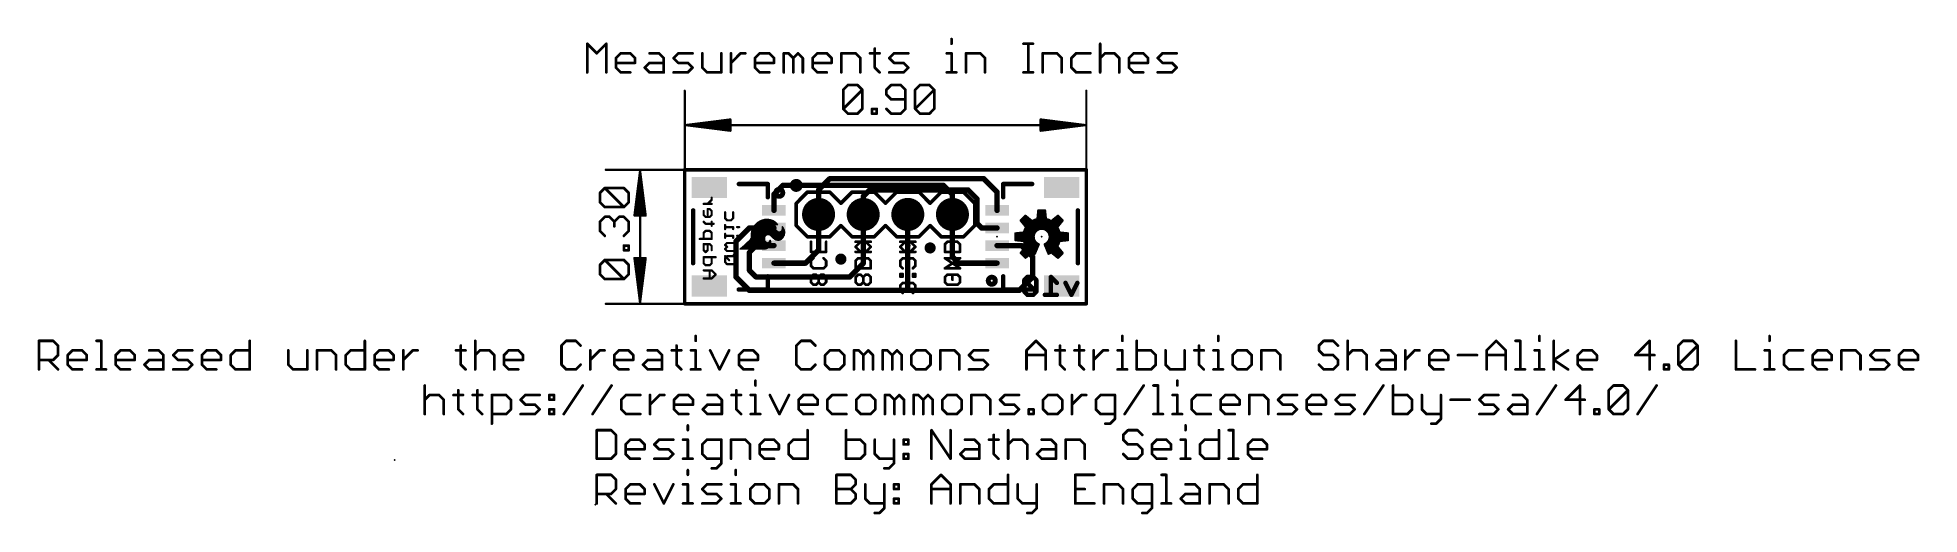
# Model space of a CAD drawing. Extents: x -37 to 70, y -12 to 15.
import ezdxf

# ---------------------------------------------------------------- set-up
doc = ezdxf.new("R2010")
doc.units = 0
for name, color, linetype in [('1', 12, 'CONTINUOUS'), ('16', 132, 'CONTINUOUS'), ('17', 110, 'CONTINUOUS'), ('18', 110, 'CONTINUOUS'), ('20', 53, 'CONTINUOUS'), ('21', 41, 'CONTINUOUS'), ('22', 40, 'CONTINUOUS'), ('23', 53, 'CONTINUOUS'), ('24', 53, 'CONTINUOUS'), ('47', 253, 'CONTINUOUS'), ('51', 53, 'CONTINUOUS')]:
    doc.layers.add(name, color=color, linetype=linetype)

# ---------------------------------------------------------------- blocks, each defined once
blk = doc.blocks.new('PIE')
at = {"const_width": 0.5}
blk.add_lwpolyline([(0, -0.25, 1), (0, 0.25, 1), (0, -0.25)], format="xyb", dxfattribs=at)
blk = doc.blocks.new('RECT')
blk.add_solid([(-0.5, -0.5), (0.5, -0.5), (-0.5, 0.5), (0.5, 0.5)])
blk = doc.blocks.new('ROUNDP')
at = {"const_width": 0.5}
blk.add_lwpolyline([(0, -0.25, 1), (0, 0.25, 1), (0, -0.25)], format="xyb", dxfattribs=at)
blk = doc.blocks.new('ROUNDV')
at = {"const_width": 0.5}
blk.add_lwpolyline([(0, -0.25, 1), (0, 0.25, 1), (0, -0.25)], format="xyb", dxfattribs=at)

msp = doc.modelspace()

# ---------------------------------------------------------------- linework, layer by layer
at = {"layer": '1', "const_width": 0.3048}
for points in [[(5.08, 6.223), (5.588, 6.731)], [(5.588, 6.731), (6.35, 6.731)], [(8.255, 7.112), (7.62, 6.477)], [(7.62, 6.477), (7.62, 5.08)], [(17.018, 7.112), (8.255, 7.112)], [(10.541, 6.477), (10.16, 6.096)], [(16.129, 6.477), (10.541, 6.477)], [(16.637, 5.969), (16.129, 6.477)], [(17.78, 6.35), (17.018, 7.112)], [(17.78, 5.31), (17.78, 6.35)], [(5.08, 5.31), (5.08, 6.223)], [(10.16, 6.096), (10.16, 5.08)], [(16.637, 4.572), (16.637, 5.969)], [(3.675, 4.31), (2.921, 3.556)], [(5.08, 4.31), (3.675, 4.31)], [(7.62, 5.08), (7.62, 3.048)], [(10.16, 5.08), (10.16, 2.286)], [(12.7, 5.08), (12.7, 3.302)], [(15.24, 2.667), (15.24, 5.08)], [(16.899, 4.31), (16.637, 4.572)], [(17.78, 4.31), (16.899, 4.31)], [(2.921, 3.556), (2.921, 1.524)], [(4.072, 3.31), (3.683, 2.921)], [(5.08, 3.31), (4.072, 3.31)], [(12.708, 3.31), (12.7, 3.302)], [(12.7, 3.302), (12.7, 0.762)], [(17.78, 3.31), (19.169, 3.31)], [(19.812, 2.667), (19.169, 3.31)], [(3.683, 2.921), (3.683, 1.905)], [(5.08, 2.31), (6.882, 2.31)], [(7.62, 3.048), (6.882, 2.31)], [(10.16, 2.286), (9.398, 1.524)], [(15.597, 2.31), (15.24, 2.667)], [(17.78, 2.31), (15.597, 2.31)], [(19.812, 1.524), (19.812, 2.667)], [(2.921, 1.524), (3.683, 0.762)], [(3.683, 1.905), (4.064, 1.524)], [(4.064, 1.524), (9.398, 1.524)], [(19.05, 0.762), (19.812, 1.524)], [(3.683, 0.762), (12.7, 0.762)], [(12.7, 0.762), (19.05, 0.762)]]:
    msp.add_lwpolyline(points, dxfattribs=at)
at = {"layer": '1', "const_width": 0.1524}
for points in [[(5.588, 6.8072, 1), (5.588, 6.6548)], [(5.6419, 6.6771, 1), (5.5341, 6.7849)], [(6.35, 6.6548, 1), (6.35, 6.8072)], [(7.6962, 6.477, 1), (7.5438, 6.477)], [(7.5661, 6.5309, 1), (7.6739, 6.4231)], [(8.255, 7.1882, 1), (8.255, 7.0358)], [(8.3089, 7.0581, 1), (8.2011, 7.1659)], [(10.541, 6.5532, 1), (10.541, 6.4008)], [(10.5949, 6.4231, 1), (10.4871, 6.5309)], [(16.1829, 6.5309, 1), (16.0751, 6.4231)], [(16.129, 6.4008, 1), (16.129, 6.5532)], [(17.0719, 7.1659, 1), (16.9641, 7.0581)], [(17.018, 7.0358, 1), (17.018, 7.1882)], [(17.8562, 6.35, 1), (17.7038, 6.35)], [(17.7261, 6.2961, 1), (17.8339, 6.4039)], [(5.1562, 6.223, 1), (5.0038, 6.223)], [(5.0261, 6.2769, 1), (5.1339, 6.1691)], [(5.0038, 5.31, 1), (5.1562, 5.31)], [(10.2362, 6.096, 1), (10.0838, 6.096)], [(10.1061, 6.1499, 1), (10.2139, 6.0421)], [(16.7132, 5.969, 1), (16.5608, 5.969)], [(16.5831, 5.9151, 1), (16.6909, 6.0229)], [(17.7038, 5.31, 1), (17.8562, 5.31)], [(3.675, 4.3862, 1), (3.675, 4.2338)], [(3.7289, 4.2561, 1), (3.6211, 4.3639)], [(5.08, 4.2338, 1), (5.08, 4.3862)], [(7.6962, 5.08, 1), (7.5438, 5.08)], [(7.5438, 5.08, 1), (7.6962, 5.08)], [(10.2362, 5.08, 1), (10.0838, 5.08)], [(10.0838, 5.08, 1), (10.2362, 5.08)], [(12.7762, 5.08, 1), (12.6238, 5.08)], [(15.3162, 5.08, 1), (15.1638, 5.08)], [(16.6909, 4.6259, 1), (16.5831, 4.5181)], [(16.5608, 4.572, 1), (16.7132, 4.572)], [(16.899, 4.3862, 1), (16.899, 4.2338)], [(16.8451, 4.2561, 1), (16.9529, 4.3639)], [(17.78, 4.2338, 1), (17.78, 4.3862)], [(2.9972, 3.556, 1), (2.8448, 3.556)], [(2.8671, 3.6099, 1), (2.9749, 3.5021)], [(4.072, 3.3862, 1), (4.072, 3.2338)], [(4.1259, 3.2561, 1), (4.0181, 3.3639)], [(5.08, 3.2338, 1), (5.08, 3.3862)], [(12.7762, 3.302, 1), (12.6238, 3.302)], [(12.6461, 3.3559, 1), (12.7539, 3.2481)], [(12.6238, 3.302, 1), (12.7762, 3.302)], [(12.7619, 3.2561, 1), (12.6541, 3.3639)], [(17.78, 3.3862, 1), (17.78, 3.2338)], [(19.2229, 3.3639, 1), (19.1151, 3.2561)], [(19.169, 3.2338, 1), (19.169, 3.3862)], [(3.7592, 2.921, 1), (3.6068, 2.921)], [(3.6291, 2.9749, 1), (3.7369, 2.8671)], [(5.08, 2.3862, 1), (5.08, 2.2338)], [(6.8281, 2.3639, 1), (6.9359, 2.2561)], [(6.882, 2.2338, 1), (6.882, 2.3862)], [(7.5438, 3.048, 1), (7.6962, 3.048)], [(7.6739, 2.9941, 1), (7.5661, 3.1019)], [(10.0838, 2.286, 1), (10.2362, 2.286)], [(10.2139, 2.2321, 1), (10.1061, 2.3399)], [(15.2939, 2.7209, 1), (15.1861, 2.6131)], [(15.1638, 2.667, 1), (15.3162, 2.667)], [(15.597, 2.3862, 1), (15.597, 2.2338)], [(15.5431, 2.2561, 1), (15.6509, 2.3639)], [(17.78, 2.2338, 1), (17.78, 2.3862)], [(19.8882, 2.667, 1), (19.7358, 2.667)], [(19.7581, 2.6131, 1), (19.8659, 2.7209)], [(2.9749, 1.5779, 1), (2.8671, 1.4701)], [(2.8448, 1.524, 1), (2.9972, 1.524)], [(3.7369, 1.9589, 1), (3.6291, 1.8511)], [(3.6068, 1.905, 1), (3.7592, 1.905)], [(4.064, 1.6002, 1), (4.064, 1.4478)], [(4.0101, 1.4701, 1), (4.1179, 1.5779)], [(9.3441, 1.5779, 1), (9.4519, 1.4701)], [(9.398, 1.4478, 1), (9.398, 1.6002)], [(19.7358, 1.524, 1), (19.8882, 1.524)], [(19.8659, 1.4701, 1), (19.7581, 1.5779)], [(3.683, 0.8382, 1), (3.683, 0.6858)], [(3.6291, 0.7081, 1), (3.7369, 0.8159)], [(12.7, 0.8382, 1), (12.7, 0.6858)], [(12.6238, 0.762, 1), (12.7762, 0.762)], [(12.7, 0.6858, 1), (12.7, 0.8382)], [(18.9961, 0.8159, 1), (19.1039, 0.7081)], [(19.05, 0.6858, 1), (19.05, 0.8382)]]:
    msp.add_lwpolyline(points, format="xyb", dxfattribs=at)
at = {"layer": '16'}
for points, const_width in [([(6.35, 6.731), (14.732, 6.731)], 0.3048), ([(14.732, 6.731), (15.24, 6.223)], 0.3048), ([(15.24, 6.223), (15.24, 5.08)], 0.3048), ([(19.5048, 1.5249), (19.3353, 1.3554)], 0.254), ([(19.3353, 1.3554), (19.3353, 0.6775)], 0.254), ([(20.0132, 0.6775), (19.3353, 1.3554)], 0.254), ([(19.8437, 1.5249), (19.5048, 1.5249)], 0.254), ([(20.0132, 1.3554), (19.8437, 1.5249)], 0.254), ([(20.0132, 0.6775), (20.0132, 1.3554)], 0.254), ([(21.1826, 1.1859), (20.8436, 1.5249)], 0.254), ([(20.8436, 1.5249), (20.8436, 0.508)], 0.254), ([(22.013, 0.508), (21.6741, 1.1859)], 0.254), ([(22.352, 1.1859), (22.013, 0.508)], 0.254), ([(19.3353, 0.6775), (19.5048, 0.508)], 0.254), ([(19.5048, 0.508), (19.8437, 0.508)], 0.254), ([(19.8437, 0.508), (20.0132, 0.6775)], 0.254), ([(21.1826, 0.508), (20.5047, 0.508)], 0.254)]:
    msp.add_lwpolyline(points, dxfattribs=dict(at, const_width=const_width))
for points, const_width in [([(6.35, 6.8072, 1), (6.35, 6.6548)], 0.1524), ([(14.7859, 6.7849, 1), (14.6781, 6.6771)], 0.1524), ([(14.732, 6.6548, 1), (14.732, 6.8072)], 0.1524), ([(15.3162, 6.223, 1), (15.1638, 6.223)], 0.1524), ([(15.1861, 6.1691, 1), (15.2939, 6.2769)], 0.1524), ([(15.1638, 5.08, 1), (15.3162, 5.08)], 0.1524), ([(19.3988, 1.3554, 1), (19.2718, 1.3554)], 0.127), ([(19.3802, 1.4003, 1), (19.2904, 1.3105)], 0.127), ([(19.2904, 1.4003, 1), (19.3802, 1.3105)], 0.127), ([(19.5048, 1.5884, 1), (19.5048, 1.4614)], 0.127), ([(19.5497, 1.48, 1), (19.4599, 1.5698)], 0.127), ([(19.8886, 1.5698, 1), (19.7988, 1.48)], 0.127), ([(19.8437, 1.4614, 1), (19.8437, 1.5884)], 0.127), ([(20.0767, 1.3554, 1), (19.9497, 1.3554)], 0.127), ([(19.9683, 1.3105, 1), (20.0581, 1.4003)], 0.127), ([(20.8885, 1.5698, 1), (20.7987, 1.48)], 0.127), ([(20.9071, 1.5249, 1), (20.7801, 1.5249)], 0.127), ([(21.1377, 1.141, 1), (21.2275, 1.2308)], 0.127), ([(21.7309, 1.2143, 1), (21.6173, 1.1575)], 0.127), ([(22.4088, 1.1575, 1), (22.2952, 1.2143)], 0.127), ([(19.3802, 0.7224, 1), (19.2904, 0.6326)], 0.127), ([(19.2718, 0.6775, 1), (19.3988, 0.6775)], 0.127), ([(19.5048, 0.5715, 1), (19.5048, 0.4445)], 0.127), ([(19.4599, 0.4631, 1), (19.5497, 0.5529)], 0.127), ([(19.7988, 0.5529, 1), (19.8886, 0.4631)], 0.127), ([(19.8437, 0.4445, 1), (19.8437, 0.5715)], 0.127), ([(19.9497, 0.6775, 1), (20.0767, 0.6775)], 0.127), ([(20.0581, 0.6326, 1), (19.9683, 0.7224)], 0.127), ([(19.9683, 0.6326, 1), (20.0581, 0.7224)], 0.127), ([(20.5047, 0.5715, 1), (20.5047, 0.4445)], 0.127), ([(20.7801, 0.508, 1), (20.9071, 0.508)], 0.127), ([(21.1826, 0.4445, 1), (21.1826, 0.5715)], 0.127), ([(21.9562, 0.5364, 1), (22.0698, 0.4796)], 0.127), ([(21.9562, 0.4796, 1), (22.0698, 0.5364)], 0.127)]:
    msp.add_lwpolyline(points, format="xyb", dxfattribs=dict(at, const_width=const_width))
at = {"layer": '20', "const_width": 0.2032}
for points in [[(0, 0), (0, 7.62)], [(0, 7.62), (22.86, 7.62)], [(22.86, 7.62), (22.86, 0)], [(22.86, 0), (0, 0)]]:
    msp.add_lwpolyline(points, dxfattribs=at)
at = {"layer": '20', "const_width": 0.1016}
for points in [[(0.0508, 7.62, 1), (-0.0508, 7.62)], [(0, 7.6708, 1), (0, 7.5692)], [(22.9108, 7.62, 1), (22.8092, 7.62)], [(22.86, 7.5692, 1), (22.86, 7.6708)], [(0, 0.0508, 1), (0, -0.0508)], [(-0.0508, 0, 1), (0.0508, 0)], [(22.8092, 0, 1), (22.9108, 0)], [(22.86, -0.0508, 1), (22.86, 0.0508)]]:
    msp.add_lwpolyline(points, format="xyb", dxfattribs=at)
at = {"layer": '21'}
for points, const_width in [([(3.08, 6.81), (4.73, 6.81)], 0.254), ([(4.73, 6.81), (4.73, 6.06)], 0.254), ([(6.35, 5.715), (6.985, 6.35)], 0.2032), ([(6.985, 6.35), (8.255, 6.35)], 0.2032), ([(8.89, 5.715), (8.255, 6.35)], 0.2032), ([(8.89, 5.715), (9.525, 6.35)], 0.2032), ([(9.525, 6.35), (10.795, 6.35)], 0.2032), ([(10.795, 6.35), (11.43, 5.715)], 0.2032), ([(11.43, 5.715), (12.065, 6.35)], 0.2032), ([(12.065, 6.35), (13.335, 6.35)], 0.2032), ([(13.335, 6.35), (13.97, 5.715)], 0.2032), ([(13.97, 5.715), (14.605, 6.35)], 0.2032), ([(14.605, 6.35), (15.875, 6.35)], 0.2032), ([(16.51, 5.715), (15.875, 6.35)], 0.2032), ([(18.13, 6.06), (18.13, 6.81)], 0.254), ([(18.13, 6.81), (19.78, 6.81)], 0.254), ([(0.48, 5.31), (0.48, 2.31)], 0.254), ([(6.35, 4.445), (6.35, 5.715)], 0.2032), ([(16.51, 4.445), (16.51, 5.715)], 0.2032), ([(22.38, 2.31), (22.38, 5.31)], 0.254), ([(6.985, 3.81), (6.35, 4.445)], 0.2032), ([(8.255, 3.81), (8.89, 4.445)], 0.2032), ([(9.525, 3.81), (8.89, 4.445)], 0.2032), ([(11.43, 4.445), (10.795, 3.81)], 0.2032), ([(12.065, 3.81), (11.43, 4.445)], 0.2032), ([(13.97, 4.445), (13.335, 3.81)], 0.2032), ([(14.605, 3.81), (13.97, 4.445)], 0.2032), ([(15.875, 3.81), (16.51, 4.445)], 0.2032), ([(8.255, 3.81), (6.985, 3.81)], 0.2032), ([(8.0518, 2.9507), (8.0518, 3.5269)], 0.1524), ([(10.795, 3.81), (9.525, 3.81)], 0.2032), ([(9.7275, 3.2388), (10.0156, 3.5269)], 0.1524), ([(10.0156, 2.9507), (9.7275, 3.2388)], 0.1524), ([(10.0156, 3.5269), (10.5918, 3.5269)], 0.1524), ([(10.1596, 2.9507), (10.1596, 3.5269)], 0.1524), ([(13.335, 3.81), (12.065, 3.81)], 0.2032), ([(12.8437, 3.5269), (12.2675, 3.5269)], 0.1524), ([(13.1318, 3.2388), (12.8437, 3.5269)], 0.1524), ([(12.8437, 2.9507), (13.1318, 3.2388)], 0.1524), ([(15.875, 3.81), (14.605, 3.81)], 0.2032), ([(14.9515, 3.5269), (14.8075, 3.3829)], 0.1524), ([(14.8075, 3.3829), (14.8075, 2.9507)], 0.1524), ([(15.5277, 3.5269), (14.9515, 3.5269)], 0.1524), ([(15.6718, 3.3829), (15.5277, 3.5269)], 0.1524), ([(15.6718, 2.9507), (15.6718, 3.3829)], 0.1524), ([(7.1875, 2.9507), (8.0518, 2.9507)], 0.1524), ([(7.3315, 2.5914), (7.1875, 2.4473)], 0.1524), ([(7.1875, 2.4473), (7.1875, 2.1592)], 0.1524), ([(7.1875, 2.1592), (7.3315, 2.0152)], 0.1524), ([(8.0518, 2.4473), (7.9077, 2.5914)], 0.1524), ([(7.9077, 2.0152), (8.0518, 2.1592)], 0.1524), ([(8.0518, 2.1592), (8.0518, 2.4473)], 0.1524), ([(9.8715, 2.5914), (9.7275, 2.4473)], 0.1524), ([(9.7275, 2.4473), (9.7275, 2.0152)], 0.1524), ([(10.4477, 2.5914), (9.8715, 2.5914)], 0.1524), ([(10.5918, 2.9507), (10.0156, 2.9507)], 0.1524), ([(10.5918, 2.4473), (10.4477, 2.5914)], 0.1524), ([(10.5918, 2.0152), (10.5918, 2.4473)], 0.1524), ([(12.2675, 2.9507), (12.8437, 2.9507)], 0.1524), ([(12.2675, 2.4473), (12.4115, 2.5914)], 0.1524), ([(12.2675, 2.1592), (12.2675, 2.4473)], 0.1524), ([(12.4115, 2.0152), (12.2675, 2.1592)], 0.1524), ([(12.4115, 2.5914), (12.5556, 2.5914)], 0.1524), ([(12.5556, 2.5914), (12.6996, 2.4473)], 0.1524), ([(12.6996, 2.4473), (12.8437, 2.5914)], 0.1524), ([(12.6996, 2.4473), (12.6996, 2.3033)], 0.1524), ([(12.8437, 2.5914), (12.9877, 2.5914)], 0.1524), ([(12.9877, 2.5914), (13.1318, 2.4473)], 0.1524), ([(13.1318, 2.1592), (12.9877, 2.0152)], 0.1524), ([(13.1318, 2.4473), (13.1318, 2.1592)], 0.1524), ([(14.8075, 2.9507), (15.6718, 2.9507)], 0.1524), ([(14.8075, 2.0152), (15.6718, 2.5914)], 0.1524), ([(15.6718, 2.5914), (14.8075, 2.5914)], 0.1524), ([(4.73, 1.56), (4.73, 0.81)], 0.254), ([(7.3315, 1.6559), (7.1875, 1.5118)], 0.1524), ([(7.1875, 1.5118), (7.1875, 1.2237)], 0.1524), ([(7.1875, 1.2237), (7.3315, 1.0796)], 0.1524), ([(7.3315, 2.0152), (7.9077, 2.0152)], 0.1524), ([(7.3315, 1.0796), (7.4756, 1.0796)], 0.1524), ([(7.4756, 1.0796), (7.6196, 1.2237)], 0.1524), ([(7.6196, 1.5118), (7.7637, 1.6559)], 0.1524), ([(7.6196, 1.2237), (7.6196, 1.5118)], 0.1524), ([(7.7637, 1.6559), (7.9077, 1.6559)], 0.1524), ([(7.9077, 1.6559), (8.0518, 1.5118)], 0.1524), ([(8.0518, 1.2237), (7.9077, 1.0796)], 0.1524), ([(8.0518, 1.5118), (8.0518, 1.2237)], 0.1524), ([(9.7275, 2.0152), (10.5918, 2.0152)], 0.1524), ([(9.8715, 1.6559), (9.7275, 1.5118)], 0.1524), ([(9.7275, 1.5118), (9.7275, 1.2237)], 0.1524), ([(9.7275, 1.2237), (9.8715, 1.0796)], 0.1524), ([(9.8715, 1.0796), (10.0156, 1.0796)], 0.1524), ([(10.0156, 1.0796), (10.1596, 1.2237)], 0.1524), ([(10.1596, 1.5118), (10.3037, 1.6559)], 0.1524), ([(10.1596, 1.2237), (10.1596, 1.5118)], 0.1524), ([(10.3037, 1.6559), (10.4477, 1.6559)], 0.1524), ([(10.4477, 1.6559), (10.5918, 1.5118)], 0.1524), ([(10.5918, 1.2237), (10.4477, 1.0796)], 0.1524), ([(10.5918, 1.5118), (10.5918, 1.2237)], 0.1524), ([(12.2675, 1.0441), (12.4115, 1.1881)], 0.1524), ([(12.2675, 0.7559), (12.2675, 1.0441)], 0.1524), ([(12.4115, 1.1881), (12.5556, 1.1881)], 0.1524), ([(12.5556, 1.1881), (12.6996, 1.0441)], 0.1524), ([(12.6996, 1.0441), (12.8437, 1.1881)], 0.1524), ([(12.6996, 1.0441), (12.6996, 0.9)], 0.1524), ([(12.8437, 1.1881), (12.9877, 1.1881)], 0.1524), ([(12.9877, 1.5474), (12.9877, 1.6915)], 0.1524), ([(12.9877, 1.6915), (13.1318, 1.6915)], 0.1524), ([(13.1318, 1.5474), (12.9877, 1.5474)], 0.1524), ([(12.9877, 1.1881), (13.1318, 1.0441)], 0.1524), ([(13.1318, 1.6915), (13.1318, 1.5474)], 0.1524), ([(13.1318, 1.0441), (13.1318, 0.7559)], 0.1524), ([(15.6718, 2.0152), (14.8075, 2.0152)], 0.1524), ([(14.9515, 1.6559), (14.8075, 1.5118)], 0.1524), ([(14.8075, 1.5118), (14.8075, 1.2237)], 0.1524), ([(14.8075, 1.2237), (14.9515, 1.0796)], 0.1524), ([(14.9515, 1.0796), (15.5277, 1.0796)], 0.1524), ([(15.5277, 1.6559), (15.2396, 1.6559)], 0.1524), ([(15.2396, 1.6559), (15.2396, 1.3678)], 0.1524), ([(15.6718, 1.5118), (15.5277, 1.6559)], 0.1524), ([(15.5277, 1.0796), (15.6718, 1.2237)], 0.1524), ([(15.6718, 1.2237), (15.6718, 1.5118)], 0.1524), ([(18.13, 0.81), (18.13, 1.56)], 0.254), ([(4.73, 0.81), (3.08, 0.81)], 0.254), ([(12.4115, 0.6119), (12.2675, 0.7559)], 0.1524), ([(13.1318, 0.7559), (12.9877, 0.6119)], 0.1524), ([(19.78, 0.81), (18.13, 0.81)], 0.254)]:
    msp.add_lwpolyline(points, dxfattribs=dict(at, const_width=const_width))
for points, const_width in [([(3.08, 6.8735, 1), (3.08, 6.7465)], 0.127), ([(4.7935, 6.81, 1), (4.6665, 6.81)], 0.127), ([(4.73, 6.7465, 1), (4.73, 6.8735)], 0.127), ([(5.38, 6.1686, 1), (5.38, 6.4514, 1), (5.38, 6.1686)], 0.4), ([(6.985, 6.4008, 1), (6.985, 6.2992)], 0.1016), ([(7.0209, 6.3141, 1), (6.9491, 6.3859)], 0.1016), ([(8.2909, 6.3859, 1), (8.2191, 6.3141)], 0.1016), ([(8.255, 6.2992, 1), (8.255, 6.4008)], 0.1016), ([(9.525, 6.4008, 1), (9.525, 6.2992)], 0.1016), ([(9.5609, 6.3141, 1), (9.4891, 6.3859)], 0.1016), ([(10.8309, 6.3859, 1), (10.7591, 6.3141)], 0.1016), ([(10.795, 6.2992, 1), (10.795, 6.4008)], 0.1016), ([(12.065, 6.4008, 1), (12.065, 6.2992)], 0.1016), ([(12.1009, 6.3141, 1), (12.0291, 6.3859)], 0.1016), ([(13.3709, 6.3859, 1), (13.2991, 6.3141)], 0.1016), ([(13.335, 6.2992, 1), (13.335, 6.4008)], 0.1016), ([(14.605, 6.4008, 1), (14.605, 6.2992)], 0.1016), ([(14.6409, 6.3141, 1), (14.5691, 6.3859)], 0.1016), ([(15.9109, 6.3859, 1), (15.8391, 6.3141)], 0.1016), ([(15.875, 6.2992, 1), (15.875, 6.4008)], 0.1016), ([(18.1935, 6.81, 1), (18.0665, 6.81)], 0.127), ([(18.13, 6.8735, 1), (18.13, 6.7465)], 0.127), ([(19.78, 6.7465, 1), (19.78, 6.8735)], 0.127), ([(0.5435, 5.31, 1), (0.4165, 5.31)], 0.127), ([(4.6665, 6.06, 1), (4.7935, 6.06)], 0.127), ([(6.4008, 5.715, 1), (6.2992, 5.715)], 0.1016), ([(6.3141, 5.7509, 1), (6.3859, 5.6791)], 0.1016), ([(8.8541, 5.7509, 1), (8.9259, 5.6791)], 0.1016), ([(8.8541, 5.6791, 1), (8.9259, 5.7509)], 0.1016), ([(11.3941, 5.7509, 1), (11.4659, 5.6791)], 0.1016), ([(11.3941, 5.6791, 1), (11.4659, 5.7509)], 0.1016), ([(13.9341, 5.7509, 1), (14.0059, 5.6791)], 0.1016), ([(13.9341, 5.6791, 1), (14.0059, 5.7509)], 0.1016), ([(16.5608, 5.715, 1), (16.4592, 5.715)], 0.1016), ([(16.4741, 5.6791, 1), (16.5459, 5.7509)], 0.1016), ([(18.0665, 6.06, 1), (18.1935, 6.06)], 0.127), ([(22.4435, 5.31, 1), (22.3165, 5.31)], 0.127), ([(6.3859, 4.4809, 1), (6.3141, 4.4091)], 0.1016), ([(6.2992, 4.445, 1), (6.4008, 4.445)], 0.1016), ([(8.9259, 4.4809, 1), (8.8541, 4.4091)], 0.1016), ([(8.9259, 4.4091, 1), (8.8541, 4.4809)], 0.1016), ([(11.4659, 4.4809, 1), (11.3941, 4.4091)], 0.1016), ([(11.4659, 4.4091, 1), (11.3941, 4.4809)], 0.1016), ([(14.0059, 4.4809, 1), (13.9341, 4.4091)], 0.1016), ([(14.0059, 4.4091, 1), (13.9341, 4.4809)], 0.1016), ([(16.4592, 4.445, 1), (16.5608, 4.445)], 0.1016), ([(16.5459, 4.4091, 1), (16.4741, 4.4809)], 0.1016), ([(6.985, 3.8608, 1), (6.985, 3.7592)], 0.1016), ([(6.9491, 3.7741, 1), (7.0209, 3.8459)], 0.1016), ([(8.0899, 3.5269, 1), (8.0137, 3.5269)], 0.0762), ([(8.2191, 3.8459, 1), (8.2909, 3.7741)], 0.1016), ([(8.255, 3.7592, 1), (8.255, 3.8608)], 0.1016), ([(9.525, 3.8608, 1), (9.525, 3.7592)], 0.1016), ([(9.4891, 3.7741, 1), (9.5609, 3.8459)], 0.1016), ([(9.7544, 3.2657, 1), (9.7005, 3.2119)], 0.0762), ([(9.7005, 3.2657, 1), (9.7544, 3.2119)], 0.0762), ([(10.0156, 3.565, 1), (10.0156, 3.4888)], 0.0762), ([(10.0425, 3.5, 1), (9.9886, 3.5538)], 0.0762), ([(10.1977, 3.5269, 1), (10.1215, 3.5269)], 0.0762), ([(10.5918, 3.4888, 1), (10.5918, 3.565)], 0.0762), ([(10.7591, 3.8459, 1), (10.8309, 3.7741)], 0.1016), ([(10.795, 3.7592, 1), (10.795, 3.8608)], 0.1016), ([(12.065, 3.8608, 1), (12.065, 3.7592)], 0.1016), ([(12.0291, 3.7741, 1), (12.1009, 3.8459)], 0.1016), ([(12.2675, 3.565, 1), (12.2675, 3.4888)], 0.0762), ([(12.8706, 3.5538, 1), (12.8167, 3.5)], 0.0762), ([(12.8437, 3.4888, 1), (12.8437, 3.565)], 0.0762), ([(13.1587, 3.2119, 1), (13.1049, 3.2657)], 0.0762), ([(13.1049, 3.2119, 1), (13.1587, 3.2657)], 0.0762), ([(13.2991, 3.8459, 1), (13.3709, 3.7741)], 0.1016), ([(13.335, 3.7592, 1), (13.335, 3.8608)], 0.1016), ([(14.605, 3.8608, 1), (14.605, 3.7592)], 0.1016), ([(14.5691, 3.7741, 1), (14.6409, 3.8459)], 0.1016), ([(14.7805, 3.4098, 1), (14.8344, 3.3559)], 0.0762), ([(14.8456, 3.3829, 1), (14.7694, 3.3829)], 0.0762), ([(14.9515, 3.565, 1), (14.9515, 3.4888)], 0.0762), ([(14.9785, 3.5, 1), (14.9246, 3.5538)], 0.0762), ([(15.5547, 3.5538, 1), (15.5008, 3.5)], 0.0762), ([(15.5277, 3.4888, 1), (15.5277, 3.565)], 0.0762), ([(15.7099, 3.3829, 1), (15.6337, 3.3829)], 0.0762), ([(15.6449, 3.3559, 1), (15.6987, 3.4098)], 0.0762), ([(15.8391, 3.8459, 1), (15.9109, 3.7741)], 0.1016), ([(15.875, 3.7592, 1), (15.875, 3.8608)], 0.1016), ([(0.4165, 2.31, 1), (0.5435, 2.31)], 0.127), ([(7.1605, 2.4743, 1), (7.2144, 2.4204)], 0.0762), ([(7.2144, 2.1862, 1), (7.1605, 2.1323)], 0.0762), ([(7.1875, 2.9888, 1), (7.1875, 2.9126)], 0.0762), ([(7.2256, 2.4473, 1), (7.1494, 2.4473)], 0.0762), ([(7.1494, 2.1592, 1), (7.2256, 2.1592)], 0.0762), ([(7.3585, 2.5644, 1), (7.3046, 2.6183)], 0.0762), ([(7.9347, 2.6183, 1), (7.8808, 2.5644)], 0.0762), ([(8.0137, 2.9507, 1), (8.0899, 2.9507)], 0.0762), ([(8.0899, 2.4473, 1), (8.0137, 2.4473)], 0.0762), ([(8.0137, 2.1592, 1), (8.0899, 2.1592)], 0.0762), ([(8.0249, 2.4204, 1), (8.0787, 2.4743)], 0.0762), ([(8.0787, 2.1323, 1), (8.0249, 2.1862)], 0.0762), ([(8.0518, 2.9126, 1), (8.0518, 2.9888)], 0.0762), ([(9.7005, 2.4743, 1), (9.7544, 2.4204)], 0.0762), ([(9.7656, 2.4473, 1), (9.6894, 2.4473)], 0.0762), ([(9.8715, 2.6295, 1), (9.8715, 2.5533)], 0.0762), ([(9.8985, 2.5644, 1), (9.8446, 2.6183)], 0.0762), ([(10.0156, 2.9888, 1), (10.0156, 2.9126)], 0.0762), ([(9.9886, 2.9237, 1), (10.0425, 2.9776)], 0.0762), ([(10.1215, 2.9507, 1), (10.1977, 2.9507)], 0.0762), ([(10.4747, 2.6183, 1), (10.4208, 2.5644)], 0.0762), ([(10.4477, 2.5533, 1), (10.4477, 2.6295)], 0.0762), ([(10.6299, 2.4473, 1), (10.5537, 2.4473)], 0.0762), ([(10.5649, 2.4204, 1), (10.6187, 2.4743)], 0.0762), ([(10.5918, 2.9126, 1), (10.5918, 2.9888)], 0.0762), ([(12.2405, 2.4743, 1), (12.2944, 2.4204)], 0.0762), ([(12.2944, 2.1862, 1), (12.2405, 2.1323)], 0.0762), ([(12.2675, 2.9888, 1), (12.2675, 2.9126)], 0.0762), ([(12.3056, 2.4473, 1), (12.2294, 2.4473)], 0.0762), ([(12.2294, 2.1592, 1), (12.3056, 2.1592)], 0.0762), ([(12.4115, 2.6295, 1), (12.4115, 2.5533)], 0.0762), ([(12.4385, 2.5644, 1), (12.3846, 2.6183)], 0.0762), ([(12.5825, 2.6183, 1), (12.5286, 2.5644)], 0.0762), ([(12.5556, 2.5533, 1), (12.5556, 2.6295)], 0.0762), ([(12.7377, 2.4473, 1), (12.6615, 2.4473)], 0.0762), ([(12.6727, 2.4743, 1), (12.7266, 2.4204)], 0.0762), ([(12.6615, 2.3033, 1), (12.7377, 2.3033)], 0.0762), ([(12.6727, 2.4204, 1), (12.7266, 2.4743)], 0.0762), ([(12.8167, 2.9776, 1), (12.8706, 2.9237)], 0.0762), ([(12.8437, 2.6295, 1), (12.8437, 2.5533)], 0.0762), ([(12.8706, 2.5644, 1), (12.8167, 2.6183)], 0.0762), ([(12.8437, 2.9126, 1), (12.8437, 2.9888)], 0.0762), ([(13.0147, 2.6183, 1), (12.9608, 2.5644)], 0.0762), ([(12.9877, 2.5533, 1), (12.9877, 2.6295)], 0.0762), ([(13.1699, 2.4473, 1), (13.0937, 2.4473)], 0.0762), ([(13.0937, 2.1592, 1), (13.1699, 2.1592)], 0.0762), ([(13.1049, 2.4204, 1), (13.1587, 2.4743)], 0.0762), ([(13.1587, 2.1323, 1), (13.1049, 2.1862)], 0.0762), ([(14.8075, 2.9888, 1), (14.8075, 2.9126)], 0.0762), ([(14.7694, 2.9507, 1), (14.8456, 2.9507)], 0.0762), ([(14.8075, 2.6295, 1), (14.8075, 2.5533)], 0.0762), ([(15.6337, 2.9507, 1), (15.7099, 2.9507)], 0.0762), ([(15.6929, 2.5597, 1), (15.6507, 2.6231)], 0.0762), ([(15.6718, 2.9126, 1), (15.6718, 2.9888)], 0.0762), ([(15.6718, 2.5533, 1), (15.6718, 2.6295)], 0.0762), ([(22.3165, 2.31, 1), (22.4435, 2.31)], 0.127), ([(4.7935, 1.56, 1), (4.6665, 1.56)], 0.127), ([(7.1605, 1.5388, 1), (7.2144, 1.4849)], 0.0762), ([(7.2256, 1.5118, 1), (7.1494, 1.5118)], 0.0762), ([(7.2144, 1.2506, 1), (7.1605, 1.1968)], 0.0762), ([(7.1494, 1.2237, 1), (7.2256, 1.2237)], 0.0762), ([(7.3315, 2.0533, 1), (7.3315, 1.9771)], 0.0762), ([(7.3315, 1.1177, 1), (7.3315, 1.0415)], 0.0762), ([(7.3046, 1.9882, 1), (7.3585, 2.0421)], 0.0762), ([(7.3585, 1.6289, 1), (7.3046, 1.6828)], 0.0762), ([(7.3046, 1.0527, 1), (7.3585, 1.1066)], 0.0762), ([(7.4486, 1.1066, 1), (7.5025, 1.0527)], 0.0762), ([(7.4756, 1.0415, 1), (7.4756, 1.1177)], 0.0762), ([(7.6577, 1.5118, 1), (7.5815, 1.5118)], 0.0762), ([(7.5927, 1.5388, 1), (7.6466, 1.4849)], 0.0762), ([(7.5815, 1.2237, 1), (7.6577, 1.2237)], 0.0762), ([(7.6466, 1.1968, 1), (7.5927, 1.2506)], 0.0762), ([(7.7637, 1.694, 1), (7.7637, 1.6178)], 0.0762), ([(7.7906, 1.6289, 1), (7.7367, 1.6828)], 0.0762), ([(7.8808, 2.0421, 1), (7.9347, 1.9882)], 0.0762), ([(7.9347, 1.6828, 1), (7.8808, 1.6289)], 0.0762), ([(7.8808, 1.1066, 1), (7.9347, 1.0527)], 0.0762), ([(7.9077, 1.9771, 1), (7.9077, 2.0533)], 0.0762), ([(7.9077, 1.6178, 1), (7.9077, 1.694)], 0.0762), ([(8.0899, 1.5118, 1), (8.0137, 1.5118)], 0.0762), ([(8.0137, 1.2237, 1), (8.0899, 1.2237)], 0.0762), ([(8.0249, 1.4849, 1), (8.0787, 1.5388)], 0.0762), ([(8.0787, 1.1968, 1), (8.0249, 1.2506)], 0.0762), ([(9.7005, 1.5388, 1), (9.7544, 1.4849)], 0.0762), ([(9.7275, 2.0533, 1), (9.7275, 1.9771)], 0.0762), ([(9.6894, 2.0152, 1), (9.7656, 2.0152)], 0.0762), ([(9.7656, 1.5118, 1), (9.6894, 1.5118)], 0.0762), ([(9.7544, 1.2506, 1), (9.7005, 1.1968)], 0.0762), ([(9.6894, 1.2237, 1), (9.7656, 1.2237)], 0.0762), ([(9.8715, 1.1177, 1), (9.8715, 1.0415)], 0.0762), ([(9.8985, 1.6289, 1), (9.8446, 1.6828)], 0.0762), ([(9.8446, 1.0527, 1), (9.8985, 1.1066)], 0.0762), ([(9.9886, 1.1066, 1), (10.0425, 1.0527)], 0.0762), ([(10.0156, 1.0415, 1), (10.0156, 1.1177)], 0.0762), ([(10.1977, 1.5118, 1), (10.1215, 1.5118)], 0.0762), ([(10.1327, 1.5388, 1), (10.1866, 1.4849)], 0.0762), ([(10.1215, 1.2237, 1), (10.1977, 1.2237)], 0.0762), ([(10.1866, 1.1968, 1), (10.1327, 1.2506)], 0.0762), ([(10.3037, 1.694, 1), (10.3037, 1.6178)], 0.0762), ([(10.3306, 1.6289, 1), (10.2767, 1.6828)], 0.0762), ([(10.4747, 1.6828, 1), (10.4208, 1.6289)], 0.0762), ([(10.4208, 1.1066, 1), (10.4747, 1.0527)], 0.0762), ([(10.4477, 1.6178, 1), (10.4477, 1.694)], 0.0762), ([(10.5537, 2.0152, 1), (10.6299, 2.0152)], 0.0762), ([(10.6299, 1.5118, 1), (10.5537, 1.5118)], 0.0762), ([(10.5537, 1.2237, 1), (10.6299, 1.2237)], 0.0762), ([(10.5649, 1.4849, 1), (10.6187, 1.5388)], 0.0762), ([(10.6187, 1.1968, 1), (10.5649, 1.2506)], 0.0762), ([(10.5918, 1.9771, 1), (10.5918, 2.0533)], 0.0762), ([(12.2405, 1.071, 1), (12.2944, 1.0171)], 0.0762), ([(12.3056, 1.0441, 1), (12.2294, 1.0441)], 0.0762), ([(12.4115, 1.2262, 1), (12.4115, 1.15)], 0.0762), ([(12.3846, 1.9882, 1), (12.4385, 2.0421)], 0.0762), ([(12.4385, 1.1612, 1), (12.3846, 1.2151)], 0.0762), ([(12.5825, 1.2151, 1), (12.5286, 1.1612)], 0.0762), ([(12.5556, 1.15, 1), (12.5556, 1.2262)], 0.0762), ([(12.7377, 1.0441, 1), (12.6615, 1.0441)], 0.0762), ([(12.6727, 1.071, 1), (12.7266, 1.0171)], 0.0762), ([(12.6727, 1.0171, 1), (12.7266, 1.071)], 0.0762), ([(12.8437, 1.2262, 1), (12.8437, 1.15)], 0.0762), ([(12.8706, 1.1612, 1), (12.8167, 1.2151)], 0.0762), ([(12.9608, 2.0421, 1), (13.0147, 1.9882)], 0.0762), ([(13.0258, 1.6915, 1), (12.9496, 1.6915)], 0.0762), ([(12.9877, 1.7296, 1), (12.9877, 1.6534)], 0.0762), ([(12.9877, 1.5855, 1), (12.9877, 1.5093)], 0.0762), ([(12.9496, 1.5474, 1), (13.0258, 1.5474)], 0.0762), ([(13.0147, 1.2151, 1), (12.9608, 1.1612)], 0.0762), ([(12.9877, 1.15, 1), (12.9877, 1.2262)], 0.0762), ([(13.1699, 1.6915, 1), (13.0937, 1.6915)], 0.0762), ([(13.0937, 1.5474, 1), (13.1699, 1.5474)], 0.0762), ([(13.1699, 1.0441, 1), (13.0937, 1.0441)], 0.0762), ([(13.1049, 1.0171, 1), (13.1587, 1.071)], 0.0762), ([(13.1318, 1.6534, 1), (13.1318, 1.7296)], 0.0762), ([(13.1318, 1.5093, 1), (13.1318, 1.5855)], 0.0762), ([(14.7863, 2.0469, 1), (14.8286, 1.9835)], 0.0762), ([(14.7805, 1.5388, 1), (14.8344, 1.4849)], 0.0762), ([(14.8075, 2.0533, 1), (14.8075, 1.9771)], 0.0762), ([(14.8456, 1.5118, 1), (14.7694, 1.5118)], 0.0762), ([(14.8344, 1.2506, 1), (14.7805, 1.1968)], 0.0762), ([(14.7694, 1.2237, 1), (14.8456, 1.2237)], 0.0762), ([(14.9515, 1.1177, 1), (14.9515, 1.0415)], 0.0762), ([(14.9785, 1.6289, 1), (14.9246, 1.6828)], 0.0762), ([(14.9246, 1.0527, 1), (14.9785, 1.1066)], 0.0762), ([(15.2396, 1.694, 1), (15.2396, 1.6178)], 0.0762), ([(15.2777, 1.6559, 1), (15.2015, 1.6559)], 0.0762), ([(15.2015, 1.3678, 1), (15.2777, 1.3678)], 0.0762), ([(15.5547, 1.6828, 1), (15.5008, 1.6289)], 0.0762), ([(15.5008, 1.1066, 1), (15.5547, 1.0527)], 0.0762), ([(15.5277, 1.6178, 1), (15.5277, 1.694)], 0.0762), ([(15.5277, 1.0415, 1), (15.5277, 1.1177)], 0.0762), ([(15.7099, 1.5118, 1), (15.6337, 1.5118)], 0.0762), ([(15.6337, 1.2237, 1), (15.7099, 1.2237)], 0.0762), ([(15.6449, 1.4849, 1), (15.6987, 1.5388)], 0.0762), ([(15.6987, 1.1968, 1), (15.6449, 1.2506)], 0.0762), ([(15.6718, 1.9771, 1), (15.6718, 2.0533)], 0.0762), ([(17.48, 1.1686, 1), (17.48, 1.4514, 1), (17.48, 1.1686)], 0.4), ([(18.1935, 1.56, 1), (18.0665, 1.56)], 0.127), ([(3.08, 0.8735, 1), (3.08, 0.7465)], 0.127), ([(4.6665, 0.81, 1), (4.7935, 0.81)], 0.127), ([(4.73, 0.7465, 1), (4.73, 0.8735)], 0.127), ([(12.2944, 0.7829, 1), (12.2405, 0.729)], 0.0762), ([(12.2294, 0.7559, 1), (12.3056, 0.7559)], 0.0762), ([(12.3846, 0.5849, 1), (12.4385, 0.6388)], 0.0762), ([(12.6615, 0.9, 1), (12.7377, 0.9)], 0.0762), ([(12.9608, 0.6388, 1), (13.0147, 0.5849)], 0.0762), ([(13.0937, 0.7559, 1), (13.1699, 0.7559)], 0.0762), ([(13.1587, 0.729, 1), (13.1049, 0.7829)], 0.0762), ([(18.13, 0.8735, 1), (18.13, 0.7465)], 0.127), ([(18.0665, 0.81, 1), (18.1935, 0.81)], 0.127), ([(19.78, 0.7465, 1), (19.78, 0.8735)], 0.127)]:
    msp.add_lwpolyline(points, format="xyb", dxfattribs=dict(at, const_width=const_width))
at = {"layer": '22'}
for points, const_width in [([(1.0795, 5.6822), (1.5371, 5.6822)], 0.127), ([(1.3083, 5.6822), (1.5371, 5.911)], 0.127), ([(1.4227, 5.3913), (1.3083, 5.3913)], 0.127), ([(1.3083, 5.3913), (1.3083, 4.9338)], 0.127), ([(1.5371, 5.2769), (1.4227, 5.3913)], 0.127), ([(1.5371, 5.911), (1.5371, 6.0254)], 0.127), ([(20.088, 4.8149), (20.1372, 5.2988)], 0.15), ([(20.1372, 5.2988), (20.5028, 5.2988)], 0.15), ([(20.5028, 5.2988), (20.552, 4.8149)], 0.15), ([(1.0795, 5.2769), (1.0795, 5.0482)], 0.127), ([(1.0795, 5.0482), (1.1939, 4.9338)], 0.127), ([(1.1939, 4.5492), (1.0795, 4.6636)], 0.127), ([(1.1939, 4.9338), (1.4227, 4.9338)], 0.127), ([(1.6515, 4.5492), (1.1939, 4.5492)], 0.127), ([(1.4227, 4.9338), (1.5371, 5.0482)], 0.127), ([(1.5371, 5.0482), (1.5371, 5.2769)], 0.127), ([(1.5371, 4.4348), (1.5371, 4.6636)], 0.127), ([(2.2987, 4.861), (2.2987, 5.2042)], 0.127), ([(2.4131, 4.7466), (2.2987, 4.861)], 0.127), ([(2.2987, 4.2477), (2.2987, 4.4765)], 0.127), ([(2.7563, 4.3621), (2.2987, 4.3621)], 0.127), ([(2.6419, 4.7466), (2.4131, 4.7466)], 0.127), ([(2.7563, 4.861), (2.6419, 4.7466)], 0.127), ([(2.7563, 5.2042), (2.7563, 4.861)], 0.127), ([(2.7563, 4.2477), (2.7563, 4.3621)], 0.127), ([(3.0995, 4.3621), (2.9851, 4.3621)], 0.127), ([(3.844, 4.214), (3.884, 4.314)], 0.0762), ([(3.8653, 4.2672), (5.1424, 4.2672)], 0.0762), ([(3.884, 4.314), (3.944, 4.414)], 0.0762), ([(3.9016, 4.3434), (5.1142, 4.3434)], 0.0762), ([(3.944, 4.414), (4.014, 4.494)], 0.0762), ([(3.9489, 4.4196), (5.1059, 4.4196)], 0.0762), ([(4.014, 4.494), (4.094, 4.574)], 0.0762), ([(4.0158, 4.4958), (5.2829, 4.4958)], 0.0762), ([(4.092, 4.572), (5.2353, 4.572)], 0.0762), ([(4.094, 4.574), (4.184, 4.644)], 0.0762), ([(4.184, 4.644), (4.364, 4.744)], 0.0762), ([(4.1916, 4.6482), (5.1505, 4.6482)], 0.0762), ([(4.3287, 4.7244), (5.0328, 4.7244)], 0.0762), ([(4.364, 4.744), (4.554, 4.794)], 0.0762), ([(4.554, 4.794), (4.724, 4.804)], 0.0762), ([(4.6662, 4.8006), (4.7421, 4.8006)], 0.0762), ([(4.724, 4.804), (4.884, 4.774)], 0.0762), ([(4.884, 4.774), (5.034, 4.724)], 0.0762), ([(5.034, 4.724), (5.144, 4.654)], 0.0762), ([(5.114, 4.444), (5.104, 4.414)], 0.0762), ([(5.104, 4.414), (5.104, 4.384)], 0.0762), ([(5.104, 4.384), (5.124, 4.304)], 0.0762), ([(5.144, 4.474), (5.114, 4.444)], 0.0762), ([(5.124, 4.304), (5.144, 4.264)], 0.0762), ([(5.144, 4.654), (5.234, 4.574)], 0.0762), ([(5.164, 4.484), (5.144, 4.474)], 0.0762), ([(5.144, 4.264), (5.164, 4.234)], 0.0762), ([(5.194, 4.494), (5.164, 4.484)], 0.0762), ([(5.284, 4.494), (5.194, 4.494)], 0.0762), ([(5.234, 4.574), (5.284, 4.494)], 0.0762), ([(5.544, 4.204), (5.554, 4.254)], 0.0762), ([(5.554, 4.374), (5.554, 4.384)], 0.0762), ([(5.554, 4.384), (5.564, 4.374)], 0.0762), ([(5.564, 4.354), (5.554, 4.374)], 0.0762), ([(5.554, 4.254), (5.564, 4.294)], 0.0762), ([(5.5573, 4.2672), (5.6274, 4.2672)], 0.0762), ([(5.564, 4.374), (5.594, 4.334)], 0.0762), ([(5.564, 4.294), (5.564, 4.354)], 0.0762), ([(5.564, 4.3434), (5.5869, 4.3434)], 0.0762), ([(5.594, 4.334), (5.664, 4.194)], 0.0762), ([(19.138, 4.7335), (19.3965, 4.992)], 0.15), ([(19.4454, 4.3565), (19.138, 4.7335)], 0.15), ([(19.2045, 4.8), (19.632, 4.8)], 0.15), ([(19.2061, 4.65), (21.4339, 4.65)], 0.15), ([(19.3284, 4.5), (21.3116, 4.5)], 0.15), ([(19.3545, 4.95), (19.448, 4.95)], 0.15), ([(19.3672, 4.2047), (19.4454, 4.3565)], 0.15), ([(19.3965, 4.992), (19.7735, 4.6846)], 0.15), ([(19.4421, 4.35), (21.1979, 4.35)], 0.15), ([(19.7735, 4.6846), (19.9253, 4.7628)], 0.15), ([(19.9253, 4.7628), (20.088, 4.8149)], 0.15), ([(20.0415, 4.8), (20.5985, 4.8)], 0.15), ([(20.1598, 4.2504), (20.0597, 4.1996)], 0.15), ([(20.1017, 4.95), (20.5383, 4.95)], 0.15), ([(20.117, 5.1), (20.523, 5.1)], 0.15), ([(20.1322, 5.25), (20.5078, 5.25)], 0.15), ([(20.269, 4.2758), (20.1598, 4.2504)], 0.15), ([(20.3812, 4.2746), (20.269, 4.2758)], 0.15), ([(20.4899, 4.2468), (20.3812, 4.2746)], 0.15), ([(20.5889, 4.1939), (20.4899, 4.2468)], 0.15), ([(20.552, 4.8149), (20.7147, 4.7628)], 0.15), ([(20.7147, 4.7628), (20.8665, 4.6846)], 0.15), ([(20.8665, 4.6846), (21.2435, 4.992)], 0.15), ([(21.008, 4.8), (21.4355, 4.8)], 0.15), ([(21.192, 4.95), (21.2855, 4.95)], 0.15), ([(21.502, 4.7335), (21.1946, 4.3565)], 0.15), ([(21.1946, 4.3565), (21.2728, 4.2047)], 0.15), ([(21.2435, 4.992), (21.502, 4.7335)], 0.15), ([(0.8507, 3.6864), (1.5371, 3.6864)], 0.127), ([(1.1939, 4.144), (1.0795, 4.0296)], 0.127), ([(1.0795, 4.0296), (1.0795, 3.6864)], 0.127), ([(1.4227, 3.3956), (1.0795, 3.3956)], 0.127), ([(1.0795, 3.3956), (1.0795, 3.0524)], 0.127), ([(1.4227, 4.144), (1.1939, 4.144)], 0.127), ([(1.3083, 3.0524), (1.3083, 3.3956)], 0.127), ([(1.5371, 4.0296), (1.4227, 4.144)], 0.127), ([(1.5371, 3.2812), (1.4227, 3.3956)], 0.127), ([(1.5371, 3.6864), (1.5371, 4.0296)], 0.127), ([(1.5371, 3.0524), (1.5371, 3.2812)], 0.127), ([(2.2987, 3.7488), (2.2987, 3.9776)], 0.127), ([(2.7563, 3.8632), (2.2987, 3.8632)], 0.127), ([(2.2987, 3.3435), (2.4131, 3.4579)], 0.127), ([(2.4131, 3.2291), (2.2987, 3.3435)], 0.127), ([(2.2987, 3.1147), (2.4131, 3.2291)], 0.127), ([(2.4131, 3.4579), (2.7563, 3.4579)], 0.127), ([(2.7563, 3.7488), (2.7563, 3.8632)], 0.127), ([(3.0995, 3.8632), (2.9851, 3.8632)], 0.127), ([(3.204, 3.164), (3.254, 3.194)], 0.0762), ([(3.254, 3.194), (3.304, 3.244)], 0.0762), ([(3.2604, 3.2004), (4.768, 3.2004)], 0.0762), ([(3.304, 3.244), (3.364, 3.294)], 0.0762), ([(3.3431, 3.2766), (4.831, 3.2766)], 0.0762), ([(3.364, 3.294), (3.484, 3.414)], 0.0762), ([(3.4228, 3.3528), (4.8658, 3.3528)], 0.0762), ([(3.484, 3.414), (3.624, 3.534)], 0.0762), ([(3.5015, 3.429), (4.8798, 3.429)], 0.0762), ([(3.5904, 3.5052), (4.6228, 3.5052)], 0.0762), ([(3.624, 3.534), (3.724, 3.634)], 0.0762), ([(3.6714, 3.5814), (4.563, 3.5814)], 0.0762), ([(3.724, 3.634), (3.784, 3.734)], 0.0762), ([(3.7382, 3.6576), (4.544, 3.6576)], 0.0762), ([(3.7839, 3.7338), (4.544, 3.7338)], 0.0762), ([(3.784, 3.734), (3.794, 3.794)], 0.0762), ([(3.794, 3.984), (3.814, 4.104)], 0.0762), ([(3.794, 3.794), (3.794, 3.984)], 0.0762), ([(3.794, 3.9624), (5.6764, 3.9624)], 0.0762), ([(3.794, 3.8862), (4.6193, 3.8862)], 0.0762), ([(3.794, 3.81), (4.563, 3.81)], 0.0762), ([(3.8031, 4.0386), (5.684, 4.0386)], 0.0762), ([(3.814, 4.104), (3.844, 4.214)], 0.0762), ([(3.8169, 4.1148), (5.2828, 4.1148)], 0.0762), ([(3.8377, 4.191), (5.197, 4.191)], 0.0762), ([(4.564, 3.814), (4.544, 3.734)], 0.0762), ([(4.544, 3.734), (4.544, 3.654)], 0.0762), ([(4.544, 3.654), (4.554, 3.604)], 0.0762), ([(4.554, 3.604), (4.574, 3.554)], 0.0762), ([(4.604, 3.874), (4.564, 3.814)], 0.0762), ([(4.574, 3.554), (4.634, 3.494)], 0.0762), ([(4.654, 3.914), (4.604, 3.874)], 0.0762), ([(4.634, 3.494), (4.664, 3.474)], 0.0762), ([(4.714, 3.934), (4.654, 3.914)], 0.0762), ([(4.664, 3.474), (4.694, 3.464)], 0.0762), ([(4.774, 3.204), (4.674, 3.144)], 0.0762), ([(4.694, 3.464), (4.734, 3.464)], 0.0762), ([(4.784, 3.934), (4.714, 3.934)], 0.0762), ([(4.734, 3.464), (4.764, 3.474)], 0.0762), ([(4.764, 3.474), (4.824, 3.534)], 0.0762), ([(4.814, 3.254), (4.774, 3.204)], 0.0762), ([(4.864, 3.904), (4.784, 3.934)], 0.0762), ([(4.7952, 3.5052), (4.884, 3.5052)], 0.0762), ([(4.844, 3.294), (4.814, 3.254)], 0.0762), ([(4.824, 3.534), (4.834, 3.564)], 0.0762), ([(4.834, 3.564), (4.854, 3.604)], 0.0762), ([(4.8427, 3.5814), (4.8803, 3.5814)], 0.0762), ([(4.864, 3.344), (4.844, 3.294)], 0.0762), ([(4.854, 3.604), (4.864, 3.614)], 0.0762), ([(4.934, 3.834), (4.864, 3.904)], 0.0762), ([(4.864, 3.614), (4.884, 3.574)], 0.0762), ([(4.874, 3.394), (4.864, 3.344)], 0.0762), ([(4.884, 3.454), (4.874, 3.394)], 0.0762), ([(4.8818, 3.8862), (5.6597, 3.8862)], 0.0762), ([(4.884, 3.574), (4.884, 3.454)], 0.0762), ([(5.024, 3.754), (4.934, 3.834)], 0.0762), ([(4.961, 3.81), (5.6182, 3.81)], 0.0762), ([(5.104, 3.684), (5.024, 3.754)], 0.0762), ([(5.0471, 3.7338), (5.565, 3.7338)], 0.0762), ([(5.194, 3.634), (5.104, 3.684)], 0.0762), ([(5.1515, 3.6576), (5.4758, 3.6576)], 0.0762), ([(5.164, 4.234), (5.194, 4.194)], 0.0762), ([(5.194, 4.194), (5.254, 4.134)], 0.0762), ([(5.284, 3.614), (5.194, 3.634)], 0.0762), ([(5.254, 4.134), (5.314, 4.094)], 0.0762), ([(5.364, 3.614), (5.284, 3.614)], 0.0762), ([(5.314, 4.094), (5.354, 4.084)], 0.0762), ([(5.354, 4.084), (5.414, 4.084)], 0.0762), ([(5.454, 3.644), (5.364, 3.614)], 0.0762), ([(5.414, 4.084), (5.444, 4.094)], 0.0762), ([(5.444, 4.094), (5.464, 4.104)], 0.0762), ([(5.534, 3.694), (5.454, 3.644)], 0.0762), ([(5.464, 4.104), (5.494, 4.124)], 0.0762), ([(5.4802, 4.1148), (5.6816, 4.1148)], 0.0762), ([(5.494, 4.124), (5.524, 4.164)], 0.0762), ([(5.524, 4.164), (5.544, 4.204)], 0.0762), ([(5.604, 3.784), (5.534, 3.694)], 0.0762), ([(5.5375, 4.191), (5.6647, 4.191)], 0.0762), ([(5.664, 3.894), (5.604, 3.784)], 0.0762), ([(5.664, 4.194), (5.684, 4.104)], 0.0762), ([(5.684, 4.004), (5.664, 3.894)], 0.0762), ([(5.684, 4.104), (5.684, 4.004)], 0.0762), ([(7.1882, 2.9507), (7.1882, 3.5269)], 0.1524), ([(10.3044, 3.5269), (9.7282, 3.5269)], 0.1524), ([(10.1604, 2.9507), (10.1604, 3.5269)], 0.1524), ([(10.5925, 3.2388), (10.3044, 3.5269)], 0.1524), ([(10.3044, 2.9507), (10.5925, 3.2388)], 0.1524), ([(12.2682, 3.2388), (12.5563, 3.5269)], 0.1524), ([(12.5563, 2.9507), (12.2682, 3.2388)], 0.1524), ([(12.5563, 3.5269), (13.1325, 3.5269)], 0.1524), ([(14.8082, 3.3829), (14.9523, 3.5269)], 0.1524), ([(14.8082, 2.9507), (14.8082, 3.3829)], 0.1524), ([(14.9523, 3.5269), (15.5285, 3.5269)], 0.1524), ([(15.5285, 3.5269), (15.6725, 3.3829)], 0.1524), ([(15.6725, 3.3829), (15.6725, 2.9507)], 0.1524), ([(18.8312, 3.9928), (19.3151, 4.042)], 0.15), ([(18.8312, 3.6272), (18.8312, 3.9928)], 0.15), ([(18.8312, 3.9), (19.8629, 3.9)], 0.15), ([(18.8312, 3.75), (19.8584, 3.75)], 0.15), ([(19.3151, 3.578), (18.8312, 3.6272)], 0.15), ([(19.0987, 3.6), (19.9014, 3.6)], 0.15), ([(19.138, 2.8865), (19.4454, 3.2635)], 0.15), ([(19.3151, 4.042), (19.3672, 4.2047)], 0.15), ([(19.3672, 3.4153), (19.3151, 3.578)], 0.15), ([(19.3177, 4.05), (19.9196, 4.05)], 0.15), ([(19.3529, 3.15), (20.0466, 3.15)], 0.15), ([(19.3561, 3.45), (20.0236, 3.45)], 0.15), ([(19.3657, 4.2), (20.0604, 4.2)], 0.15), ([(19.4454, 3.2635), (19.3672, 3.4153)], 0.15), ([(19.4266, 3.3), (20.1087, 3.3)], 0.15), ([(19.8673, 3.9313), (19.8515, 3.8202)], 0.15), ([(19.8515, 3.8202), (19.8625, 3.7085)], 0.15), ([(19.8625, 3.7085), (19.8997, 3.6027)], 0.15), ([(19.9092, 4.0354), (19.8673, 3.9313)], 0.15), ([(19.8997, 3.6027), (19.961, 3.5087)], 0.15), ([(19.9745, 4.1266), (19.9092, 4.0354)], 0.15), ([(20.1406, 3.3769), (19.9253, 2.8572)], 0.15), ([(19.961, 3.5087), (20.0428, 3.432)], 0.15), ([(20.0597, 4.1996), (19.9745, 4.1266)], 0.15), ([(20.0428, 3.432), (20.1406, 3.3769)], 0.15), ([(20.4994, 3.3769), (20.5956, 3.4307)], 0.15), ([(20.7147, 2.8572), (20.4994, 3.3769)], 0.15), ([(20.5313, 3.3), (21.2134, 3.3)], 0.15), ([(20.5774, 4.2), (21.2743, 4.2)], 0.15), ([(20.6724, 4.119), (20.5889, 4.1939)], 0.15), ([(20.5934, 3.15), (21.2871, 3.15)], 0.15), ([(20.5956, 3.4307), (20.6765, 3.5055)], 0.15), ([(20.6164, 3.45), (21.2839, 3.45)], 0.15), ([(20.7358, 4.0264), (20.6724, 4.119)], 0.15), ([(20.6765, 3.5055), (20.7377, 3.5972)], 0.15), ([(20.7197, 4.05), (21.3223, 4.05)], 0.15), ([(20.7753, 3.9214), (20.7358, 4.0264)], 0.15), ([(20.7377, 3.5972), (20.7759, 3.7006)], 0.15), ([(20.7388, 3.6), (21.5413, 3.6)], 0.15), ([(20.7888, 3.81), (20.7753, 3.9214)], 0.15), ([(20.7759, 3.7006), (20.7888, 3.81)], 0.15), ([(20.7779, 3.9), (21.8088, 3.9)], 0.15), ([(20.7817, 3.75), (21.8088, 3.75)], 0.15), ([(21.2728, 3.4153), (21.1946, 3.2635)], 0.15), ([(21.1946, 3.2635), (21.502, 2.8865)], 0.15), ([(21.2728, 4.2047), (21.3249, 4.042)], 0.15), ([(21.3249, 3.578), (21.2728, 3.4153)], 0.15), ([(21.3249, 4.042), (21.8088, 3.9928)], 0.15), ([(21.8088, 3.6272), (21.3249, 3.578)], 0.15), ([(21.8088, 3.9928), (21.8088, 3.6272)], 0.15), ([(1.0795, 3.0524), (1.1939, 2.938)], 0.127), ([(1.7659, 2.6472), (1.0795, 2.6472)], 0.127), ([(1.0795, 2.6472), (1.0795, 2.304)], 0.127), ([(1.0795, 2.304), (1.1939, 2.1896)], 0.127), ([(1.1939, 2.938), (1.3083, 3.0524)], 0.127), ([(1.1939, 2.1896), (1.4227, 2.1896)], 0.127), ([(1.4227, 2.1896), (1.5371, 2.304)], 0.127), ([(1.5371, 2.304), (1.5371, 2.6472)], 0.127), ([(2.4131, 3.0003), (2.2987, 3.1147)], 0.127), ([(2.4131, 2.7095), (2.2987, 2.5951)], 0.127), ([(2.5275, 2.4807), (2.2987, 2.7095)], 0.127), ([(2.2987, 2.5951), (2.2987, 2.3663)], 0.127), ([(2.2987, 2.3663), (2.4131, 2.2519)], 0.127), ([(2.7563, 3.0003), (2.4131, 3.0003)], 0.127), ([(2.8707, 2.7095), (2.4131, 2.7095)], 0.127), ([(2.4131, 2.2519), (2.8707, 2.2519)], 0.127), ([(2.9851, 2.5951), (2.8707, 2.7095)], 0.127), ([(2.8707, 2.2519), (2.9851, 2.3663)], 0.127), ([(2.9851, 2.3663), (2.9851, 2.5951)], 0.127), ([(3.154, 3.114), (3.204, 3.164)], 0.0762), ([(4.524, 3.114), (3.154, 3.114)], 0.0762), ([(3.1642, 3.1242), (4.6047, 3.1242)], 0.0762), ([(4.604, 3.124), (4.524, 3.114)], 0.0762), ([(4.674, 3.144), (4.604, 3.124)], 0.0762), ([(8.0525, 2.9507), (7.1882, 2.9507)], 0.1524), ([(7.1882, 2.4473), (7.3323, 2.5914)], 0.1524), ([(7.1882, 2.1592), (7.1882, 2.4473)], 0.1524), ([(7.3323, 2.0152), (7.1882, 2.1592)], 0.1524), ([(7.9085, 2.5914), (8.0525, 2.4473)], 0.1524), ([(8.0525, 2.1592), (7.9085, 2.0152)], 0.1524), ([(8.0525, 2.4473), (8.0525, 2.1592)], 0.1524), ([(9.7282, 2.9507), (10.3044, 2.9507)], 0.1524), ([(9.7282, 2.4473), (9.8723, 2.5914)], 0.1524), ([(9.7282, 2.0152), (9.7282, 2.4473)], 0.1524), ([(9.8723, 2.5914), (10.4485, 2.5914)], 0.1524), ([(10.4485, 2.5914), (10.5925, 2.4473)], 0.1524), ([(10.5925, 2.4473), (10.5925, 2.0152)], 0.1524), ([(12.4123, 2.5914), (12.2682, 2.4473)], 0.1524), ([(12.2682, 2.4473), (12.2682, 2.1592)], 0.1524), ([(12.2682, 2.1592), (12.4123, 2.0152)], 0.1524), ([(12.5563, 2.5914), (12.4123, 2.5914)], 0.1524), ([(13.1325, 2.9507), (12.5563, 2.9507)], 0.1524), ([(12.7004, 2.4473), (12.5563, 2.5914)], 0.1524), ([(12.8444, 2.5914), (12.7004, 2.4473)], 0.1524), ([(12.7004, 2.4473), (12.7004, 2.3033)], 0.1524), ([(12.9885, 2.5914), (12.8444, 2.5914)], 0.1524), ([(13.1325, 2.4473), (12.9885, 2.5914)], 0.1524), ([(12.9885, 2.0152), (13.1325, 2.1592)], 0.1524), ([(13.1325, 2.1592), (13.1325, 2.4473)], 0.1524), ([(15.6725, 2.9507), (14.8082, 2.9507)], 0.1524), ([(15.6725, 2.0152), (14.8082, 2.5914)], 0.1524), ([(14.8082, 2.5914), (15.6725, 2.5914)], 0.1524), ([(19.3965, 2.628), (19.138, 2.8865)], 0.15), ([(19.1745, 2.85), (19.6688, 2.85)], 0.15), ([(19.2305, 3), (19.9845, 3)], 0.15), ([(19.3245, 2.7), (19.4848, 2.7)], 0.15), ([(19.7735, 2.9354), (19.3965, 2.628)], 0.15), ([(19.9253, 2.8572), (19.7735, 2.9354)], 0.15), ([(20.6555, 3), (21.4095, 3)], 0.15), ([(20.8665, 2.9354), (20.7147, 2.8572)], 0.15), ([(21.2435, 2.628), (20.8665, 2.9354)], 0.15), ([(20.9712, 2.85), (21.4655, 2.85)], 0.15), ([(21.1552, 2.7), (21.3155, 2.7)], 0.15), ([(21.502, 2.8865), (21.2435, 2.628)], 0.15), ([(1.5371, 1.8987), (1.0795, 1.8987)], 0.127), ([(1.0795, 1.4412), (1.5371, 1.4412)], 0.127), ([(1.4227, 1.4412), (1.4227, 1.8987)], 0.127), ([(1.7659, 1.6699), (1.5371, 1.8987)], 0.127), ([(1.5371, 1.4412), (1.7659, 1.6699)], 0.127), ([(7.3323, 1.6559), (7.1882, 1.5118)], 0.1524), ([(7.1882, 1.5118), (7.1882, 1.2237)], 0.1524), ([(7.1882, 1.2237), (7.3323, 1.0796)], 0.1524), ([(7.9085, 2.0152), (7.3323, 2.0152)], 0.1524), ([(7.4763, 1.6559), (7.3323, 1.6559)], 0.1524), ([(7.6204, 1.5118), (7.4763, 1.6559)], 0.1524), ([(7.6204, 1.2237), (7.6204, 1.5118)], 0.1524), ([(7.7644, 1.0796), (7.6204, 1.2237)], 0.1524), ([(7.9085, 1.0796), (7.7644, 1.0796)], 0.1524), ([(7.9085, 1.6559), (8.0525, 1.5118)], 0.1524), ([(8.0525, 1.2237), (7.9085, 1.0796)], 0.1524), ([(8.0525, 1.5118), (8.0525, 1.2237)], 0.1524), ([(10.5925, 2.0152), (9.7282, 2.0152)], 0.1524), ([(9.8723, 1.6559), (9.7282, 1.5118)], 0.1524), ([(9.7282, 1.5118), (9.7282, 1.2237)], 0.1524), ([(9.7282, 1.2237), (9.8723, 1.0796)], 0.1524), ([(10.0163, 1.6559), (9.8723, 1.6559)], 0.1524), ([(10.1604, 1.5118), (10.0163, 1.6559)], 0.1524), ([(10.1604, 1.2237), (10.1604, 1.5118)], 0.1524), ([(10.3044, 1.0796), (10.1604, 1.2237)], 0.1524), ([(10.4485, 1.0796), (10.3044, 1.0796)], 0.1524), ([(10.4485, 1.6559), (10.5925, 1.5118)], 0.1524), ([(10.5925, 1.2237), (10.4485, 1.0796)], 0.1524), ([(10.5925, 1.5118), (10.5925, 1.2237)], 0.1524), ([(12.4123, 1.6915), (12.2682, 1.6915)], 0.1524), ([(12.2682, 1.6915), (12.2682, 1.5474)], 0.1524), ([(12.2682, 1.5474), (12.4123, 1.5474)], 0.1524), ([(12.4123, 1.1881), (12.2682, 1.0441)], 0.1524), ([(12.2682, 1.0441), (12.2682, 0.7559)], 0.1524), ([(12.4123, 1.5474), (12.4123, 1.6915)], 0.1524), ([(12.5563, 1.1881), (12.4123, 1.1881)], 0.1524), ([(12.7004, 1.0441), (12.5563, 1.1881)], 0.1524), ([(12.8444, 1.1881), (12.7004, 1.0441)], 0.1524), ([(12.7004, 1.0441), (12.7004, 0.9)], 0.1524), ([(12.9885, 1.1881), (12.8444, 1.1881)], 0.1524), ([(13.1325, 1.0441), (12.9885, 1.1881)], 0.1524), ([(13.1325, 0.7559), (13.1325, 1.0441)], 0.1524), ([(14.8082, 2.0152), (15.6725, 2.0152)], 0.1524), ([(14.8082, 1.5118), (14.9523, 1.6559)], 0.1524), ([(14.8082, 1.2237), (14.8082, 1.5118)], 0.1524), ([(14.9523, 1.0796), (14.8082, 1.2237)], 0.1524), ([(14.9523, 1.6559), (15.2404, 1.6559)], 0.1524), ([(15.5285, 1.0796), (14.9523, 1.0796)], 0.1524), ([(15.2404, 1.6559), (15.2404, 1.3678)], 0.1524), ([(15.5285, 1.6559), (15.6725, 1.5118)], 0.1524), ([(15.6725, 1.2237), (15.5285, 1.0796)], 0.1524), ([(15.6725, 1.5118), (15.6725, 1.2237)], 0.1524), ([(12.2682, 0.7559), (12.4123, 0.6119)], 0.1524), ([(12.9885, 0.6119), (13.1325, 0.7559)], 0.1524)]:
    msp.add_lwpolyline(points, dxfattribs=dict(at, const_width=const_width))
for points, const_width in [([(1.0795, 5.7139, 1), (1.0795, 5.6504)], 0.0635), ([(1.2858, 5.7046, 1), (1.3307, 5.6597)], 0.0635), ([(1.3083, 5.4231, 1), (1.3083, 5.3596)], 0.0635), ([(1.34, 5.3913, 1), (1.2765, 5.3913)], 0.0635), ([(1.4451, 5.4138, 1), (1.4002, 5.3689)], 0.0635), ([(1.4227, 5.3596, 1), (1.4227, 5.4231)], 0.0635), ([(1.5688, 6.0254, 1), (1.5053, 6.0254)], 0.0635), ([(1.5053, 5.911, 1), (1.5688, 5.911)], 0.0635), ([(1.5595, 5.8885, 1), (1.5146, 5.9334)], 0.0635), ([(1.5371, 5.6504, 1), (1.5371, 5.7139)], 0.0635), ([(20.1372, 5.3363, 1), (20.1372, 5.2613)], 0.075), ([(20.1745, 5.295, 1), (20.0999, 5.3026)], 0.075), ([(20.5401, 5.3026, 1), (20.4655, 5.295)], 0.075), ([(20.5028, 5.2613, 1), (20.5028, 5.3363)], 0.075), ([(1.102, 5.0706, 1), (1.057, 5.0257)], 0.0635), ([(1.102, 4.6861, 1), (1.057, 4.6412)], 0.0635), ([(1.1113, 5.2769, 1), (1.0478, 5.2769)], 0.0635), ([(1.0478, 5.0482, 1), (1.1113, 5.0482)], 0.0635), ([(1.1939, 4.9655, 1), (1.1939, 4.902)], 0.0635), ([(1.1939, 4.581, 1), (1.1939, 4.5175)], 0.0635), ([(1.1714, 4.9113, 1), (1.2163, 4.9562)], 0.0635), ([(1.1714, 4.5268, 1), (1.2163, 4.5717)], 0.0635), ([(1.2765, 4.9338, 1), (1.34, 4.9338)], 0.0635), ([(1.4002, 4.9562, 1), (1.4451, 4.9113)], 0.0635), ([(1.4227, 4.902, 1), (1.4227, 4.9655)], 0.0635), ([(1.5688, 5.2769, 1), (1.5053, 5.2769)], 0.0635), ([(1.5053, 5.0482, 1), (1.5688, 5.0482)], 0.0635), ([(1.5688, 4.6636, 1), (1.5053, 4.6636)], 0.0635), ([(1.5053, 4.4348, 1), (1.5688, 4.4348)], 0.0635), ([(1.5146, 5.2545, 1), (1.5595, 5.2994)], 0.0635), ([(1.5595, 5.0257, 1), (1.5146, 5.0706)], 0.0635), ([(1.6515, 4.5175, 1), (1.6515, 4.581)], 0.0635), ([(2.3212, 4.8835, 1), (2.2762, 4.8386)], 0.0635), ([(2.2987, 4.3939, 1), (2.2987, 4.3304)], 0.0635), ([(2.3305, 5.2042, 1), (2.267, 5.2042)], 0.0635), ([(2.267, 4.861, 1), (2.3305, 4.861)], 0.0635), ([(2.3305, 4.4765, 1), (2.267, 4.4765)], 0.0635), ([(2.4131, 4.7784, 1), (2.4131, 4.7149)], 0.0635), ([(2.3906, 4.7242, 1), (2.4355, 4.7691)], 0.0635), ([(2.6194, 4.7691, 1), (2.6643, 4.7242)], 0.0635), ([(2.6419, 4.7149, 1), (2.6419, 4.7784)], 0.0635), ([(2.788, 5.2042, 1), (2.7245, 5.2042)], 0.0635), ([(2.7245, 4.861, 1), (2.788, 4.861)], 0.0635), ([(2.788, 4.3621, 1), (2.7245, 4.3621)], 0.0635), ([(2.7787, 4.8386, 1), (2.7338, 4.8835)], 0.0635), ([(2.7563, 4.3304, 1), (2.7563, 4.3939)], 0.0635), ([(2.9851, 4.3939, 1), (2.9851, 4.3304)], 0.0635), ([(3.0995, 4.3304, 1), (3.0995, 4.3939)], 0.0635), ([(3.8653, 4.2862, 1), (3.8653, 4.2481)], 0.0381), ([(3.8677, 4.3238, 1), (3.9003, 4.3042)], 0.0381), ([(3.9017, 4.3069, 1), (3.8663, 4.3211)], 0.0381), ([(3.9016, 4.3624, 1), (3.9016, 4.3243)], 0.0381), ([(3.9297, 4.4265, 1), (3.9583, 4.4015)], 0.0381), ([(3.9603, 4.4042, 1), (3.9277, 4.4238)], 0.0381), ([(3.9489, 4.4386, 1), (3.9489, 4.4005)], 0.0381), ([(4.0005, 4.5075, 1), (4.0275, 4.4805)], 0.0381), ([(4.0158, 4.5149, 1), (4.0158, 4.4768)], 0.0381), ([(4.0283, 4.4815, 1), (3.9997, 4.5065)], 0.0381), ([(4.092, 4.5911, 1), (4.092, 4.553)], 0.0381), ([(4.0823, 4.589, 1), (4.1057, 4.559)], 0.0381), ([(4.1075, 4.5605, 1), (4.0805, 4.5875)], 0.0381), ([(4.1747, 4.6607, 1), (4.1933, 4.6273)], 0.0381), ([(4.1957, 4.629, 1), (4.1723, 4.659)], 0.0381), ([(4.1916, 4.6673, 1), (4.1916, 4.6292)], 0.0381), ([(4.3287, 4.7435, 1), (4.3287, 4.7054)], 0.0381), ([(4.3592, 4.7624, 1), (4.3688, 4.7256)], 0.0381), ([(4.3733, 4.7273, 1), (4.3547, 4.7607)], 0.0381), ([(4.5529, 4.813, 1), (4.5551, 4.775)], 0.0381), ([(4.5588, 4.7756, 1), (4.5492, 4.8124)], 0.0381), ([(4.6662, 4.8197, 1), (4.6662, 4.7816)], 0.0381), ([(4.7275, 4.8227, 1), (4.7205, 4.7853)], 0.0381), ([(4.7251, 4.785, 1), (4.7229, 4.823)], 0.0381), ([(4.7421, 4.7816, 1), (4.7421, 4.8197)], 0.0381), ([(4.89, 4.7921, 1), (4.878, 4.7559)], 0.0381), ([(4.8805, 4.7553, 1), (4.8875, 4.7927)], 0.0381), ([(5.0442, 4.7401, 1), (5.0238, 4.7079)], 0.0381), ([(5.028, 4.7059, 1), (5.04, 4.7421)], 0.0381), ([(5.0328, 4.7054, 1), (5.0328, 4.7435)], 0.0381), ([(5.1231, 4.414, 1), (5.085, 4.414)], 0.0381), ([(5.0859, 4.42, 1), (5.1221, 4.408)], 0.0381), ([(5.1225, 4.3886, 1), (5.0855, 4.3794)], 0.0381), ([(5.085, 4.384, 1), (5.1231, 4.384)], 0.0381), ([(5.1005, 4.4575, 1), (5.1275, 4.4305)], 0.0381), ([(5.1321, 4.438, 1), (5.0959, 4.45)], 0.0381), ([(5.141, 4.3125, 1), (5.107, 4.2955)], 0.0381), ([(5.1055, 4.2994, 1), (5.1425, 4.3086)], 0.0381), ([(5.1059, 4.4005, 1), (5.1059, 4.4386)], 0.0381), ([(5.1142, 4.3243, 1), (5.1142, 4.3624)], 0.0381), ([(5.1599, 4.2746, 1), (5.1281, 4.2534)], 0.0381), ([(5.1567, 4.6682, 1), (5.1313, 4.6398)], 0.0381), ([(5.1355, 4.491, 1), (5.1525, 4.457)], 0.0381), ([(5.127, 4.2555, 1), (5.161, 4.2725)], 0.0381), ([(5.1575, 4.4605, 1), (5.1305, 4.4875)], 0.0381), ([(5.1338, 4.6379, 1), (5.1542, 4.6701)], 0.0381), ([(5.1424, 4.2481, 1), (5.1424, 4.2862)], 0.0381), ([(5.158, 4.5021, 1), (5.17, 4.4659)], 0.0381), ([(5.1505, 4.6292, 1), (5.1505, 4.6673)], 0.0381), ([(5.1725, 4.467, 1), (5.1555, 4.501)], 0.0381), ([(5.194, 4.513, 1), (5.194, 4.4749)], 0.0381), ([(5.2, 4.4759, 1), (5.188, 4.5121)], 0.0381), ([(5.2502, 4.5841, 1), (5.2178, 4.5639)], 0.0381), ([(5.2213, 4.5598, 1), (5.2467, 4.5882)], 0.0381), ([(5.2353, 4.553, 1), (5.2353, 4.5911)], 0.0381), ([(5.2678, 4.4839, 1), (5.3002, 4.5041)], 0.0381), ([(5.2829, 4.4768, 1), (5.2829, 4.5149)], 0.0381), ([(5.284, 4.4749, 1), (5.284, 4.513)], 0.0381), ([(5.5675, 4.3975, 1), (5.5405, 4.3705)], 0.0381), ([(5.571, 4.3825, 1), (5.537, 4.3655)], 0.0381), ([(5.5731, 4.384, 1), (5.535, 4.384)], 0.0381), ([(5.535, 4.374, 1), (5.5731, 4.374)], 0.0381), ([(5.5727, 4.2503, 1), (5.5353, 4.2577)], 0.0381), ([(5.5573, 4.2862, 1), (5.5573, 4.2481)], 0.0381), ([(5.5792, 4.3854, 1), (5.5488, 4.3626)], 0.0381), ([(5.5831, 4.354, 1), (5.545, 4.354)], 0.0381), ([(5.564, 4.3624, 1), (5.564, 4.3243)], 0.0381), ([(5.545, 4.294, 1), (5.5831, 4.294)], 0.0381), ([(5.5825, 4.2894, 1), (5.5455, 4.2986)], 0.0381), ([(5.547, 4.3455, 1), (5.581, 4.3625)], 0.0381), ([(5.5505, 4.3605, 1), (5.5775, 4.3875)], 0.0381), ([(5.611, 4.3425, 1), (5.577, 4.3255)], 0.0381), ([(5.5788, 4.3226, 1), (5.6092, 4.3454)], 0.0381), ([(5.5869, 4.3243, 1), (5.5869, 4.3624)], 0.0381), ([(5.6274, 4.2481, 1), (5.6274, 4.2862)], 0.0381), ([(19.1671, 4.7572, 1), (19.1089, 4.7098)], 0.075), ([(19.1115, 4.76, 1), (19.1645, 4.707)], 0.075), ([(19.2045, 4.8375, 1), (19.2045, 4.7625)], 0.075), ([(19.2061, 4.6875, 1), (19.2061, 4.6125)], 0.075), ([(19.3284, 4.5375, 1), (19.3284, 4.4625)], 0.075), ([(19.3545, 4.9875, 1), (19.3545, 4.9125)], 0.075), ([(19.4202, 5.0211, 1), (19.3728, 4.9629)], 0.075), ([(19.423, 4.9655, 1), (19.37, 5.0185)], 0.075), ([(19.4421, 4.3875, 1), (19.4421, 4.3125)], 0.075), ([(19.4787, 4.3393, 1), (19.4121, 4.3737)], 0.075), ([(19.4163, 4.3328, 1), (19.4745, 4.3802)], 0.075), ([(19.448, 4.9125, 1), (19.448, 4.9875)], 0.075), ([(19.632, 4.7625, 1), (19.632, 4.8375)], 0.075), ([(19.7563, 4.7179, 1), (19.7907, 4.6513)], 0.075), ([(19.7498, 4.6555, 1), (19.7972, 4.7137)], 0.075), ([(19.9139, 4.7985, 1), (19.9368, 4.7271)], 0.075), ([(19.9425, 4.7295, 1), (19.9082, 4.7962)], 0.075), ([(20.0415, 4.8375, 1), (20.0415, 4.7625)], 0.075), ([(20.0507, 4.8187, 1), (20.1253, 4.8111)], 0.075), ([(20.1017, 4.9875, 1), (20.1017, 4.9125)], 0.075), ([(20.0994, 4.7792, 1), (20.0766, 4.8506)], 0.075), ([(20.117, 5.1375, 1), (20.117, 5.0625)], 0.075), ([(20.1322, 5.2875, 1), (20.1322, 5.2125)], 0.075), ([(20.1512, 4.2869, 1), (20.1683, 4.2138)], 0.075), ([(20.1767, 4.2169, 1), (20.1428, 4.2838)], 0.075), ([(20.2694, 4.3133, 1), (20.2686, 4.2383)], 0.075), ([(20.2775, 4.2393, 1), (20.2605, 4.3124)], 0.075), ([(20.3905, 4.3109, 1), (20.3719, 4.2383)], 0.075), ([(20.3808, 4.2371, 1), (20.3816, 4.3121)], 0.075), ([(20.5076, 4.2798, 1), (20.4722, 4.2137)], 0.075), ([(20.4806, 4.2104, 1), (20.4992, 4.2831)], 0.075), ([(20.5078, 5.2125, 1), (20.5078, 5.2875)], 0.075), ([(20.5634, 4.8506, 1), (20.5406, 4.7792)], 0.075), ([(20.5147, 4.8111, 1), (20.5893, 4.8187)], 0.075), ([(20.523, 5.0625, 1), (20.523, 5.1375)], 0.075), ([(20.5383, 4.9125, 1), (20.5383, 4.9875)], 0.075), ([(20.5985, 4.7625, 1), (20.5985, 4.8375)], 0.075), ([(20.7318, 4.7962, 1), (20.6975, 4.7295)], 0.075), ([(20.7032, 4.7271, 1), (20.7261, 4.7985)], 0.075), ([(20.8428, 4.7137, 1), (20.8902, 4.6555)], 0.075), ([(20.8493, 4.6513, 1), (20.8837, 4.7179)], 0.075), ([(21.008, 4.8375, 1), (21.008, 4.7625)], 0.075), ([(21.192, 4.9875, 1), (21.192, 4.9125)], 0.075), ([(21.2279, 4.3737, 1), (21.1613, 4.3393)], 0.075), ([(21.1655, 4.3802, 1), (21.2237, 4.3328)], 0.075), ([(21.1979, 4.3125, 1), (21.1979, 4.3875)], 0.075), ([(21.27, 5.0185, 1), (21.217, 4.9655)], 0.075), ([(21.2672, 4.9629, 1), (21.2198, 5.0211)], 0.075), ([(21.2855, 4.9125, 1), (21.2855, 4.9875)], 0.075), ([(21.3116, 4.4625, 1), (21.3116, 4.5375)], 0.075), ([(21.4339, 4.6125, 1), (21.4339, 4.6875)], 0.075), ([(21.4355, 4.7625, 1), (21.4355, 4.8375)], 0.075), ([(21.5311, 4.7098, 1), (21.4729, 4.7572)], 0.075), ([(21.4755, 4.707, 1), (21.5285, 4.76)], 0.075), ([(0.8507, 3.7181, 1), (0.8507, 3.6546)], 0.0635), ([(1.057, 4.052, 1), (1.102, 4.0071)], 0.0635), ([(1.0795, 3.4273, 1), (1.0795, 3.3638)], 0.0635), ([(1.1113, 4.0296, 1), (1.0478, 4.0296)], 0.0635), ([(1.0478, 3.6864, 1), (1.1113, 3.6864)], 0.0635), ([(1.1113, 3.3956, 1), (1.0478, 3.3956)], 0.0635), ([(1.1939, 4.1757, 1), (1.1939, 4.1122)], 0.0635), ([(1.2163, 4.1215, 1), (1.1714, 4.1664)], 0.0635), ([(1.34, 3.3956, 1), (1.2765, 3.3956)], 0.0635), ([(1.4451, 4.1664, 1), (1.4002, 4.1215)], 0.0635), ([(1.4451, 3.418, 1), (1.4002, 3.3731)], 0.0635), ([(1.4227, 4.1122, 1), (1.4227, 4.1757)], 0.0635), ([(1.4227, 3.3638, 1), (1.4227, 3.4273)], 0.0635), ([(1.5688, 4.0296, 1), (1.5053, 4.0296)], 0.0635), ([(1.5053, 3.6864, 1), (1.5688, 3.6864)], 0.0635), ([(1.5688, 3.2812, 1), (1.5053, 3.2812)], 0.0635), ([(1.5146, 4.0071, 1), (1.5595, 4.052)], 0.0635), ([(1.5146, 3.2587, 1), (1.5595, 3.3036)], 0.0635), ([(1.5371, 3.6546, 1), (1.5371, 3.7181)], 0.0635), ([(2.2987, 3.8949, 1), (2.2987, 3.8314)], 0.0635), ([(2.3212, 3.366, 1), (2.2762, 3.3211)], 0.0635), ([(2.2762, 3.366, 1), (2.3212, 3.3211)], 0.0635), ([(2.267, 4.2477, 1), (2.3305, 4.2477)], 0.0635), ([(2.3305, 3.9776, 1), (2.267, 3.9776)], 0.0635), ([(2.267, 3.7488, 1), (2.3305, 3.7488)], 0.0635), ([(2.4131, 3.4897, 1), (2.4131, 3.4262)], 0.0635), ([(2.4355, 3.4355, 1), (2.3906, 3.4804)], 0.0635), ([(2.4355, 3.2067, 1), (2.3906, 3.2516)], 0.0635), ([(2.3906, 3.2067, 1), (2.4355, 3.2516)], 0.0635), ([(2.7245, 4.2477, 1), (2.788, 4.2477)], 0.0635), ([(2.788, 3.8632, 1), (2.7245, 3.8632)], 0.0635), ([(2.7245, 3.7488, 1), (2.788, 3.7488)], 0.0635), ([(2.7563, 3.8314, 1), (2.7563, 3.8949)], 0.0635), ([(2.7563, 3.4262, 1), (2.7563, 3.4897)], 0.0635), ([(2.9851, 3.8949, 1), (2.9851, 3.8314)], 0.0635), ([(3.0995, 3.8314, 1), (3.0995, 3.8949)], 0.0635), ([(3.2405, 3.2075, 1), (3.2675, 3.1805)], 0.0381), ([(3.2604, 3.2195, 1), (3.2604, 3.1814)], 0.0381), ([(3.2638, 3.1777, 1), (3.2442, 3.2103)], 0.0381), ([(3.2918, 3.2586, 1), (3.3162, 3.2294)], 0.0381), ([(3.3175, 3.2305, 1), (3.2905, 3.2575)], 0.0381), ([(3.3431, 3.2957, 1), (3.3431, 3.2576)], 0.0381), ([(3.3505, 3.3075, 1), (3.3775, 3.2805)], 0.0381), ([(3.3762, 3.2794, 1), (3.3518, 3.3086)], 0.0381), ([(3.4228, 3.3719, 1), (3.4228, 3.3338)], 0.0381), ([(3.4716, 3.4285, 1), (3.4964, 3.3995)], 0.0381), ([(3.4975, 3.4005, 1), (3.4705, 3.4275)], 0.0381), ([(3.5015, 3.4481, 1), (3.5015, 3.41)], 0.0381), ([(3.5904, 3.5243, 1), (3.5904, 3.4862)], 0.0381), ([(3.6105, 3.5475, 1), (3.6375, 3.5205)], 0.0381), ([(3.6364, 3.5195, 1), (3.6116, 3.5485)], 0.0381), ([(3.6714, 3.6005, 1), (3.6714, 3.5624)], 0.0381), ([(3.7077, 3.6438, 1), (3.7403, 3.6242)], 0.0381), ([(3.7375, 3.6205, 1), (3.7105, 3.6475)], 0.0381), ([(3.7382, 3.6766, 1), (3.7382, 3.6385)], 0.0381), ([(3.7839, 3.7529, 1), (3.7839, 3.7147)], 0.0381), ([(3.7652, 3.7371, 1), (3.8028, 3.7309)], 0.0381), ([(3.8003, 3.7242, 1), (3.7677, 3.7438)], 0.0381), ([(3.8131, 3.984, 1), (3.775, 3.984)], 0.0381), ([(3.7752, 3.9871, 1), (3.8128, 3.9809)], 0.0381), ([(3.794, 3.9815, 1), (3.794, 3.9434)], 0.0381), ([(3.794, 3.9053, 1), (3.794, 3.8672)], 0.0381), ([(3.794, 3.8291, 1), (3.794, 3.791)], 0.0381), ([(3.775, 3.794, 1), (3.8131, 3.794)], 0.0381), ([(3.8128, 3.7909, 1), (3.7752, 3.7971)], 0.0381), ([(3.8031, 4.0577, 1), (3.8031, 4.0196)], 0.0381), ([(3.7956, 4.109, 1), (3.8324, 4.099)], 0.0381), ([(3.8328, 4.1009, 1), (3.7952, 4.1071)], 0.0381), ([(3.8169, 4.1338, 1), (3.8169, 4.0957)], 0.0381), ([(3.8377, 4.21, 1), (3.8377, 4.1719)], 0.0381), ([(3.8263, 4.2211, 1), (3.8617, 4.2069)], 0.0381), ([(3.8624, 4.209, 1), (3.8256, 4.219)], 0.0381), ([(4.5255, 3.7386, 1), (4.5625, 3.7294)], 0.0381), ([(4.5627, 3.6577, 1), (4.5253, 3.6503)], 0.0381), ([(4.5631, 3.734, 1), (4.525, 3.734)], 0.0381), ([(4.525, 3.654, 1), (4.5631, 3.654)], 0.0381), ([(4.5717, 3.6111, 1), (4.5363, 3.5969)], 0.0381), ([(4.5353, 3.6003, 1), (4.5727, 3.6077)], 0.0381), ([(4.544, 3.7147, 1), (4.544, 3.7529)], 0.0381), ([(4.544, 3.6385, 1), (4.544, 3.6766)], 0.0381), ([(4.5481, 3.8246, 1), (4.5799, 3.8034)], 0.0381), ([(4.5825, 3.8094, 1), (4.5455, 3.8186)], 0.0381), ([(4.5875, 3.5675, 1), (4.5605, 3.5405)], 0.0381), ([(4.5563, 3.5469, 1), (4.5917, 3.5611)], 0.0381), ([(4.563, 3.791, 1), (4.563, 3.8291)], 0.0381), ([(4.563, 3.5624, 1), (4.563, 3.6005)], 0.0381), ([(4.5921, 3.8889, 1), (4.6159, 3.8591)], 0.0381), ([(4.6199, 3.8634, 1), (4.5881, 3.8846)], 0.0381), ([(4.6446, 3.5099, 1), (4.6234, 3.4781)], 0.0381), ([(4.6193, 3.8672, 1), (4.6193, 3.9053)], 0.0381), ([(4.6205, 3.4805, 1), (4.6475, 3.5075)], 0.0381), ([(4.6228, 3.4862, 1), (4.6228, 3.5243)], 0.0381), ([(4.648, 3.9321, 1), (4.66, 3.8959)], 0.0381), ([(4.6659, 3.8991, 1), (4.6421, 3.9289)], 0.0381), ([(4.67, 3.4921, 1), (4.658, 3.4559)], 0.0381), ([(4.6534, 3.4581, 1), (4.6746, 3.4899)], 0.0381), ([(4.694, 3.483, 1), (4.694, 3.4449)], 0.0381), ([(4.688, 3.4459, 1), (4.7, 3.4821)], 0.0381), ([(4.714, 3.9531, 1), (4.714, 3.915)], 0.0381), ([(4.72, 3.9159, 1), (4.708, 3.9521)], 0.0381), ([(4.728, 3.4821, 1), (4.74, 3.4459)], 0.0381), ([(4.734, 3.4449, 1), (4.734, 3.483)], 0.0381), ([(4.7505, 3.4875, 1), (4.7775, 3.4605)], 0.0381), ([(4.7591, 3.2159, 1), (4.7889, 3.1921)], 0.0381), ([(4.77, 3.4559, 1), (4.758, 3.4921)], 0.0381), ([(4.7838, 3.1877, 1), (4.7642, 3.2203)], 0.0381), ([(4.7907, 3.9518, 1), (4.7773, 3.9162)], 0.0381), ([(4.768, 3.1814, 1), (4.768, 3.2195)], 0.0381), ([(4.7952, 3.5243, 1), (4.7952, 3.4862)], 0.0381), ([(4.784, 3.915, 1), (4.784, 3.9531)], 0.0381), ([(4.7988, 3.2654, 1), (4.8292, 3.2426)], 0.0381), ([(4.8289, 3.2421, 1), (4.7991, 3.2659)], 0.0381), ([(4.8059, 3.54, 1), (4.8421, 3.528)], 0.0381), ([(4.8375, 3.5205, 1), (4.8105, 3.5475)], 0.0381), ([(4.817, 3.5725, 1), (4.851, 3.5555)], 0.0381), ([(4.8521, 3.558, 1), (4.8159, 3.57)], 0.0381), ([(4.8427, 3.6005, 1), (4.8427, 3.5624)], 0.0381), ([(4.8263, 3.3011, 1), (4.8617, 3.2869)], 0.0381), ([(4.8592, 3.2826, 1), (4.8288, 3.3054)], 0.0381), ([(4.831, 3.2576, 1), (4.831, 3.2957)], 0.0381), ([(4.8405, 3.6175, 1), (4.8675, 3.5905)], 0.0381), ([(4.871, 3.5955, 1), (4.837, 3.6125)], 0.0381), ([(4.8775, 3.9175, 1), (4.8505, 3.8905)], 0.0381), ([(4.881, 3.6225, 1), (4.847, 3.6055)], 0.0381), ([(4.8453, 3.3477, 1), (4.8827, 3.3403)], 0.0381), ([(4.8817, 3.3369, 1), (4.8463, 3.3511)], 0.0381), ([(4.8775, 3.6005, 1), (4.8505, 3.6275)], 0.0381), ([(4.8552, 3.3971, 1), (4.8928, 3.3909)], 0.0381), ([(4.8927, 3.3903, 1), (4.8553, 3.3977)], 0.0381), ([(4.8573, 3.8862, 1), (4.8707, 3.9218)], 0.0381), ([(4.8818, 3.9053, 1), (4.8818, 3.8672)], 0.0381), ([(4.9031, 3.574, 1), (4.865, 3.574)], 0.0381), ([(4.865, 3.454, 1), (4.9031, 3.454)], 0.0381), ([(4.9028, 3.4509, 1), (4.8652, 3.4571)], 0.0381), ([(4.8658, 3.3338, 1), (4.8658, 3.3719)], 0.0381), ([(4.867, 3.5655, 1), (4.901, 3.5825)], 0.0381), ([(4.8798, 3.41, 1), (4.8798, 3.4481)], 0.0381), ([(4.8803, 3.5624, 1), (4.8803, 3.6005)], 0.0381), ([(4.884, 3.4862, 1), (4.884, 3.5243)], 0.0381), ([(4.9467, 3.8482, 1), (4.9213, 3.8198)], 0.0381), ([(4.9205, 3.8205, 1), (4.9475, 3.8475)], 0.0381), ([(4.961, 3.8291, 1), (4.961, 3.791)], 0.0381), ([(5.0365, 3.7683, 1), (5.0115, 3.7397)], 0.0381), ([(5.0113, 3.7398, 1), (5.0367, 3.7682)], 0.0381), ([(5.0471, 3.7529, 1), (5.0471, 3.7147)], 0.0381), ([(5.1133, 3.7007, 1), (5.0947, 3.6673)], 0.0381), ([(5.0915, 3.6697, 1), (5.1165, 3.6983)], 0.0381), ([(5.1515, 3.6766, 1), (5.1515, 3.6385)], 0.0381), ([(5.1792, 4.2454, 1), (5.1488, 4.2226)], 0.0381), ([(5.1481, 4.2234, 1), (5.1799, 4.2446)], 0.0381), ([(5.2075, 4.2075, 1), (5.1805, 4.1805)], 0.0381), ([(5.1981, 3.6526, 1), (5.1899, 3.6154)], 0.0381), ([(5.1788, 4.1826, 1), (5.2092, 4.2054)], 0.0381), ([(5.1847, 3.6173, 1), (5.2033, 3.6507)], 0.0381), ([(5.197, 4.1719, 1), (5.197, 4.21)], 0.0381), ([(5.2646, 4.1499, 1), (5.2434, 4.1181)], 0.0381), ([(5.2405, 4.1205, 1), (5.2675, 4.1475)], 0.0381), ([(5.284, 3.6331, 1), (5.284, 3.595)], 0.0381), ([(5.2799, 3.5954, 1), (5.2881, 3.6326)], 0.0381), ([(5.2828, 4.0957, 1), (5.2828, 4.1338)], 0.0381), ([(5.3186, 4.1125, 1), (5.3094, 4.0755)], 0.0381), ([(5.3034, 4.0781, 1), (5.3246, 4.1099)], 0.0381), ([(5.354, 4.1031, 1), (5.354, 4.065)], 0.0381), ([(5.358, 3.6321, 1), (5.37, 3.5959)], 0.0381), ([(5.3494, 4.0655, 1), (5.3586, 4.1025)], 0.0381), ([(5.364, 3.595, 1), (5.364, 3.6331)], 0.0381), ([(5.408, 4.1021, 1), (5.42, 4.0659)], 0.0381), ([(5.414, 4.065, 1), (5.414, 4.1031)], 0.0381), ([(5.4355, 4.111, 1), (5.4525, 4.077)], 0.0381), ([(5.4439, 3.6602, 1), (5.4641, 3.6278)], 0.0381), ([(5.45, 4.0759, 1), (5.438, 4.1121)], 0.0381), ([(5.4534, 4.1199, 1), (5.4746, 4.0881)], 0.0381), ([(5.46, 3.6259, 1), (5.448, 3.6621)], 0.0381), ([(5.4725, 4.087, 1), (5.4555, 4.121)], 0.0381), ([(5.4802, 4.1338, 1), (5.4802, 4.0957)], 0.0381), ([(5.4788, 4.1354, 1), (5.5092, 4.1126)], 0.0381), ([(5.4758, 3.6385, 1), (5.4758, 3.6766)], 0.0381), ([(5.5046, 4.1081, 1), (5.4834, 4.1399)], 0.0381), ([(5.507, 4.1725, 1), (5.541, 4.1555)], 0.0381), ([(5.5392, 4.1526, 1), (5.5088, 4.1754)], 0.0381), ([(5.519, 3.7057, 1), (5.549, 3.6823)], 0.0381), ([(5.5375, 4.21, 1), (5.5375, 4.1719)], 0.0381), ([(5.5441, 3.6778, 1), (5.5239, 3.7102)], 0.0381), ([(5.5253, 4.2077, 1), (5.5627, 4.2003)], 0.0381), ([(5.561, 4.1955, 1), (5.527, 4.2125)], 0.0381), ([(5.5355, 4.2586, 1), (5.5725, 4.2494)], 0.0381), ([(5.565, 3.7147, 1), (5.565, 3.7529)], 0.0381), ([(5.5873, 3.7931, 1), (5.6207, 3.7749)], 0.0381), ([(5.619, 3.7723, 1), (5.589, 3.7957)], 0.0381), ([(5.6182, 3.791, 1), (5.6182, 3.8291)], 0.0381), ([(5.6826, 4.1981, 1), (5.6454, 4.1899)], 0.0381), ([(5.6453, 3.8974, 1), (5.6827, 3.8906)], 0.0381), ([(5.647, 4.1855, 1), (5.681, 4.2025)], 0.0381), ([(5.6807, 3.8849, 1), (5.6473, 3.9031)], 0.0381), ([(5.6597, 3.8672, 1), (5.6597, 3.9053)], 0.0381), ([(5.6647, 4.1719, 1), (5.6647, 4.21)], 0.0381), ([(5.7031, 4.104, 1), (5.665, 4.104)], 0.0381), ([(5.665, 4.004, 1), (5.7031, 4.004)], 0.0381), ([(5.6654, 4.0999, 1), (5.7026, 4.1081)], 0.0381), ([(5.7027, 4.0006, 1), (5.6653, 4.0074)], 0.0381), ([(5.6764, 3.9434, 1), (5.6764, 3.9815)], 0.0381), ([(5.6816, 4.0957, 1), (5.6816, 4.1338)], 0.0381), ([(5.684, 4.0196, 1), (5.684, 4.0577)], 0.0381), ([(7.2263, 3.5269, 1), (7.1501, 3.5269)], 0.0762), ([(9.7282, 3.565, 1), (9.7282, 3.4888)], 0.0762), ([(10.1985, 3.5269, 1), (10.1223, 3.5269)], 0.0762), ([(10.3314, 3.5538, 1), (10.2775, 3.5)], 0.0762), ([(10.3044, 3.4888, 1), (10.3044, 3.565)], 0.0762), ([(10.6195, 3.2119, 1), (10.5656, 3.2657)], 0.0762), ([(10.5656, 3.2119, 1), (10.6195, 3.2657)], 0.0762), ([(12.2951, 3.2657, 1), (12.2413, 3.2119)], 0.0762), ([(12.2413, 3.2657, 1), (12.2951, 3.2119)], 0.0762), ([(12.5563, 3.565, 1), (12.5563, 3.4888)], 0.0762), ([(12.5833, 3.5, 1), (12.5294, 3.5538)], 0.0762), ([(13.1325, 3.4888, 1), (13.1325, 3.565)], 0.0762), ([(14.8463, 3.3829, 1), (14.7701, 3.3829)], 0.0762), ([(14.7813, 3.4098, 1), (14.8351, 3.3559)], 0.0762), ([(14.9523, 3.565, 1), (14.9523, 3.4888)], 0.0762), ([(14.9792, 3.5, 1), (14.9253, 3.5538)], 0.0762), ([(15.5554, 3.5538, 1), (15.5015, 3.5)], 0.0762), ([(15.5285, 3.4888, 1), (15.5285, 3.565)], 0.0762), ([(15.7106, 3.3829, 1), (15.6344, 3.3829)], 0.0762), ([(15.6456, 3.3559, 1), (15.6995, 3.4098)], 0.0762), ([(18.8687, 3.9928, 1), (18.7937, 3.9928)], 0.075), ([(18.8274, 4.0301, 1), (18.835, 3.9555)], 0.075), ([(18.8312, 3.9375, 1), (18.8312, 3.8625)], 0.075), ([(18.8312, 3.7875, 1), (18.8312, 3.7125)], 0.075), ([(18.835, 3.6645, 1), (18.8274, 3.5899)], 0.075), ([(18.7937, 3.6272, 1), (18.8687, 3.6272)], 0.075), ([(19.0987, 3.6375, 1), (19.0987, 3.5625)], 0.075), ([(19.2794, 4.0534, 1), (19.3508, 4.0306)], 0.075), ([(19.3508, 3.5894, 1), (19.2794, 3.5666)], 0.075), ([(19.3177, 4.0875, 1), (19.3177, 4.0125)], 0.075), ([(19.3189, 4.0047, 1), (19.3113, 4.0793)], 0.075), ([(19.3113, 3.5407, 1), (19.3189, 3.6153)], 0.075), ([(19.3529, 3.1875, 1), (19.3529, 3.1125)], 0.075), ([(19.3561, 3.4875, 1), (19.3561, 3.4125)], 0.075), ([(19.3657, 4.2375, 1), (19.3657, 4.1625)], 0.075), ([(19.3338, 4.2218, 1), (19.4005, 4.1875)], 0.075), ([(19.4005, 3.4325, 1), (19.3338, 3.3982)], 0.075), ([(19.4029, 4.1932, 1), (19.3315, 4.2161)], 0.075), ([(19.3315, 3.4039, 1), (19.4029, 3.4268)], 0.075), ([(19.4266, 3.3375, 1), (19.4266, 3.2625)], 0.075), ([(19.4121, 3.2463, 1), (19.4787, 3.2807)], 0.075), ([(19.4745, 3.2398, 1), (19.4163, 3.2872)], 0.075), ([(19.8888, 3.8238, 1), (19.8141, 3.8165)], 0.075), ([(19.8143, 3.8255, 1), (19.8886, 3.8149)], 0.075), ([(19.8978, 3.721, 1), (19.8271, 3.6961)], 0.075), ([(19.8251, 3.7048, 1), (19.8998, 3.7122)], 0.075), ([(19.8325, 3.9452, 1), (19.9021, 3.9173)], 0.075), ([(19.9045, 3.926, 1), (19.8302, 3.9366)], 0.075), ([(19.8584, 3.7125, 1), (19.8584, 3.7875)], 0.075), ([(19.9311, 3.6231, 1), (19.8682, 3.5822)], 0.075), ([(19.8629, 3.8625, 1), (19.8629, 3.9375)], 0.075), ([(19.8643, 3.5902, 1), (19.935, 3.6151)], 0.075), ([(19.8787, 4.0572, 1), (19.9396, 4.0135)], 0.075), ([(19.9439, 4.0214, 1), (19.8744, 4.0494)], 0.075), ([(19.9014, 3.5625, 1), (19.9014, 3.6375)], 0.075), ([(19.9196, 4.0125, 1), (19.9196, 4.0875)], 0.075), ([(19.9866, 3.536, 1), (19.9353, 3.4813)], 0.075), ([(19.9295, 3.4882, 1), (19.9924, 3.5292)], 0.075), ([(19.9501, 4.155, 1), (19.9989, 4.0981)], 0.075), ([(20.005, 4.1047, 1), (19.944, 4.1484)], 0.075), ([(20.0612, 3.4646, 1), (20.0244, 3.3993)], 0.075), ([(20.0172, 3.4046, 1), (20.0685, 3.4593)], 0.075), ([(20.0427, 4.2331, 1), (20.0766, 4.1662)], 0.075), ([(20.0236, 3.4125, 1), (20.0236, 3.4875)], 0.075), ([(20.0841, 4.1712, 1), (20.0353, 4.2281)], 0.075), ([(20.0466, 3.1125, 1), (20.0466, 3.1875)], 0.075), ([(20.0604, 4.1625, 1), (20.0604, 4.2375)], 0.075), ([(20.1752, 3.3625, 1), (20.106, 3.3913)], 0.075), ([(20.1087, 3.2625, 1), (20.1087, 3.3375)], 0.075), ([(20.1222, 3.3442, 1), (20.159, 3.4096)], 0.075), ([(20.534, 3.3913, 1), (20.4648, 3.3625)], 0.075), ([(20.4811, 3.4096, 1), (20.5177, 3.3442)], 0.075), ([(20.5313, 3.3375, 1), (20.5313, 3.2625)], 0.075), ([(20.5774, 4.2375, 1), (20.5774, 4.1625)], 0.075), ([(20.6139, 4.2218, 1), (20.5639, 4.166)], 0.075), ([(20.5934, 3.1875, 1), (20.5934, 3.1125)], 0.075), ([(20.5701, 3.4583, 1), (20.621, 3.4032)], 0.075), ([(20.5712, 4.1608, 1), (20.6066, 4.227)], 0.075), ([(20.6139, 3.398, 1), (20.5772, 3.4635)], 0.075), ([(20.6164, 3.4875, 1), (20.6164, 3.4125)], 0.075), ([(20.7034, 4.1402, 1), (20.6415, 4.0978)], 0.075), ([(20.6453, 3.5264, 1), (20.7077, 3.4847)], 0.075), ([(20.6474, 4.0911, 1), (20.6975, 4.1469)], 0.075), ([(20.7019, 3.478, 1), (20.651, 3.5331)], 0.075), ([(20.7197, 4.0875, 1), (20.7197, 4.0125)], 0.075), ([(20.7709, 4.0396, 1), (20.7007, 4.0132)], 0.075), ([(20.7025, 3.6101, 1), (20.7729, 3.5842)], 0.075), ([(20.7388, 3.6375, 1), (20.7388, 3.5625)], 0.075), ([(20.7049, 4.0052, 1), (20.7668, 4.0476)], 0.075), ([(20.7689, 3.5763, 1), (20.7065, 3.618)], 0.075), ([(20.8126, 3.9259, 1), (20.7381, 3.9169)], 0.075), ([(20.7386, 3.705, 1), (20.8131, 3.6962)], 0.075), ([(20.7403, 3.9082, 1), (20.8104, 3.9346)], 0.075), ([(20.7779, 3.9375, 1), (20.7779, 3.8625)], 0.075), ([(20.811, 3.6876, 1), (20.7407, 3.7135)], 0.075), ([(20.7817, 3.7875, 1), (20.7817, 3.7125)], 0.075), ([(20.826, 3.8056, 1), (20.7516, 3.8144)], 0.075), ([(20.7516, 3.8055, 1), (20.826, 3.8145)], 0.075), ([(21.2237, 3.2872, 1), (21.1655, 3.2398)], 0.075), ([(21.1613, 3.2807, 1), (21.2279, 3.2463)], 0.075), ([(21.2134, 3.2625, 1), (21.2134, 3.3375)], 0.075), ([(21.3085, 4.2161, 1), (21.2371, 4.1932)], 0.075), ([(21.2371, 3.4268, 1), (21.3085, 3.4039)], 0.075), ([(21.2395, 4.1875, 1), (21.3062, 4.2218)], 0.075), ([(21.3062, 3.3982, 1), (21.2395, 3.4325)], 0.075), ([(21.2743, 4.1625, 1), (21.2743, 4.2375)], 0.075), ([(21.2839, 3.4125, 1), (21.2839, 3.4875)], 0.075), ([(21.2871, 3.1125, 1), (21.2871, 3.1875)], 0.075), ([(21.3287, 4.0793, 1), (21.3211, 4.0047)], 0.075), ([(21.3211, 3.6153, 1), (21.3287, 3.5407)], 0.075), ([(21.2892, 4.0306, 1), (21.3606, 4.0534)], 0.075), ([(21.3606, 3.5666, 1), (21.2892, 3.5894)], 0.075), ([(21.3223, 4.0125, 1), (21.3223, 4.0875)], 0.075), ([(21.5413, 3.5625, 1), (21.5413, 3.6375)], 0.075), ([(21.8463, 3.9928, 1), (21.7713, 3.9928)], 0.075), ([(21.7713, 3.6272, 1), (21.8463, 3.6272)], 0.075), ([(21.805, 3.9555, 1), (21.8126, 4.0301)], 0.075), ([(21.8126, 3.5899, 1), (21.805, 3.6645)], 0.075), ([(21.8088, 3.8625, 1), (21.8088, 3.9375)], 0.075), ([(21.8088, 3.7125, 1), (21.8088, 3.7875)], 0.075), ([(1.102, 3.0748, 1), (1.057, 3.0299)], 0.0635), ([(1.0795, 2.6789, 1), (1.0795, 2.6154)], 0.0635), ([(1.102, 2.3264, 1), (1.057, 2.2815)], 0.0635), ([(1.0478, 3.0524, 1), (1.1113, 3.0524)], 0.0635), ([(1.1113, 2.6472, 1), (1.0478, 2.6472)], 0.0635), ([(1.0478, 2.304, 1), (1.1113, 2.304)], 0.0635), ([(1.1714, 2.9604, 1), (1.2163, 2.9155)], 0.0635), ([(1.1939, 2.2213, 1), (1.1939, 2.1578)], 0.0635), ([(1.1714, 2.9155, 1), (1.2163, 2.9604)], 0.0635), ([(1.1714, 2.1671, 1), (1.2163, 2.212)], 0.0635), ([(1.2765, 3.0524, 1), (1.34, 3.0524)], 0.0635), ([(1.3307, 3.0299, 1), (1.2858, 3.0748)], 0.0635), ([(1.4002, 2.212, 1), (1.4451, 2.1671)], 0.0635), ([(1.4227, 2.1578, 1), (1.4227, 2.2213)], 0.0635), ([(1.5053, 3.0524, 1), (1.5688, 3.0524)], 0.0635), ([(1.5688, 2.6472, 1), (1.5053, 2.6472)], 0.0635), ([(1.5053, 2.304, 1), (1.5688, 2.304)], 0.0635), ([(1.5595, 2.2815, 1), (1.5146, 2.3264)], 0.0635), ([(1.7659, 2.6154, 1), (1.7659, 2.6789)], 0.0635), ([(2.3212, 3.1372, 1), (2.2762, 3.0923)], 0.0635), ([(2.2762, 3.1372, 1), (2.3212, 3.0923)], 0.0635), ([(2.3212, 2.732, 1), (2.2762, 2.6871)], 0.0635), ([(2.2762, 2.6176, 1), (2.3212, 2.5727)], 0.0635), ([(2.3212, 2.3888, 1), (2.2762, 2.3439)], 0.0635), ([(2.3305, 2.5951, 1), (2.267, 2.5951)], 0.0635), ([(2.267, 2.3663, 1), (2.3305, 2.3663)], 0.0635), ([(2.4131, 3.0321, 1), (2.4131, 2.9686)], 0.0635), ([(2.4131, 2.7413, 1), (2.4131, 2.6778)], 0.0635), ([(2.4131, 2.2837, 1), (2.4131, 2.2202)], 0.0635), ([(2.3906, 2.9779, 1), (2.4355, 3.0228)], 0.0635), ([(2.4355, 2.6871, 1), (2.3906, 2.732)], 0.0635), ([(2.3906, 2.2295, 1), (2.4355, 2.2744)], 0.0635), ([(2.505, 2.4583, 1), (2.5499, 2.5032)], 0.0635), ([(2.7563, 2.9686, 1), (2.7563, 3.0321)], 0.0635), ([(2.8931, 2.732, 1), (2.8482, 2.6871)], 0.0635), ([(2.8482, 2.2744, 1), (2.8931, 2.2295)], 0.0635), ([(2.8707, 2.6778, 1), (2.8707, 2.7413)], 0.0635), ([(2.8707, 2.2202, 1), (2.8707, 2.2837)], 0.0635), ([(3.0168, 2.5951, 1), (2.9533, 2.5951)], 0.0635), ([(2.9533, 2.3663, 1), (3.0168, 2.3663)], 0.0635), ([(2.9626, 2.5727, 1), (3.0075, 2.6176)], 0.0635), ([(3.0075, 2.3439, 1), (2.9626, 2.3888)], 0.0635), ([(3.154, 3.1331, 1), (3.154, 3.095)], 0.0381), ([(3.1405, 3.1275, 1), (3.1675, 3.1005)], 0.0381), ([(3.1642, 3.1433, 1), (3.1642, 3.1052)], 0.0381), ([(3.1942, 3.1803, 1), (3.2138, 3.1477)], 0.0381), ([(3.2175, 3.1505, 1), (3.1905, 3.1775)], 0.0381), ([(4.5216, 3.1329, 1), (4.5264, 3.0951)], 0.0381), ([(4.524, 3.095, 1), (4.524, 3.1331)], 0.0381), ([(4.5988, 3.1423, 1), (4.6092, 3.1057)], 0.0381), ([(4.6064, 3.1051, 1), (4.6016, 3.1429)], 0.0381), ([(4.6047, 3.1052, 1), (4.6047, 3.1433)], 0.0381), ([(4.6642, 3.1603, 1), (4.6838, 3.1277)], 0.0381), ([(4.6792, 3.1257, 1), (4.6688, 3.1623)], 0.0381), ([(7.1882, 2.9888, 1), (7.1882, 2.9126)], 0.0762), ([(7.1501, 2.9507, 1), (7.2263, 2.9507)], 0.0762), ([(7.2263, 2.4473, 1), (7.1501, 2.4473)], 0.0762), ([(7.1613, 2.4743, 1), (7.2151, 2.4204)], 0.0762), ([(7.2151, 2.1862, 1), (7.1613, 2.1323)], 0.0762), ([(7.1501, 2.1592, 1), (7.2263, 2.1592)], 0.0762), ([(7.3592, 2.5644, 1), (7.3053, 2.6183)], 0.0762), ([(7.9354, 2.6183, 1), (7.8815, 2.5644)], 0.0762), ([(8.0906, 2.4473, 1), (8.0144, 2.4473)], 0.0762), ([(8.0144, 2.1592, 1), (8.0906, 2.1592)], 0.0762), ([(8.0256, 2.4204, 1), (8.0795, 2.4743)], 0.0762), ([(8.0795, 2.1323, 1), (8.0256, 2.1862)], 0.0762), ([(8.0525, 2.9126, 1), (8.0525, 2.9888)], 0.0762), ([(9.7282, 2.9888, 1), (9.7282, 2.9126)], 0.0762), ([(9.7663, 2.4473, 1), (9.6901, 2.4473)], 0.0762), ([(9.7013, 2.4743, 1), (9.7551, 2.4204)], 0.0762), ([(9.8723, 2.6295, 1), (9.8723, 2.5533)], 0.0762), ([(9.8992, 2.5644, 1), (9.8453, 2.6183)], 0.0762), ([(10.1223, 2.9507, 1), (10.1985, 2.9507)], 0.0762), ([(10.2775, 2.9776, 1), (10.3314, 2.9237)], 0.0762), ([(10.3044, 2.9126, 1), (10.3044, 2.9888)], 0.0762), ([(10.4754, 2.6183, 1), (10.4215, 2.5644)], 0.0762), ([(10.4485, 2.5533, 1), (10.4485, 2.6295)], 0.0762), ([(10.6306, 2.4473, 1), (10.5544, 2.4473)], 0.0762), ([(10.5656, 2.4204, 1), (10.6195, 2.4743)], 0.0762), ([(12.3063, 2.4473, 1), (12.2301, 2.4473)], 0.0762), ([(12.2413, 2.4743, 1), (12.2951, 2.4204)], 0.0762), ([(12.2951, 2.1862, 1), (12.2413, 2.1323)], 0.0762), ([(12.2301, 2.1592, 1), (12.3063, 2.1592)], 0.0762), ([(12.4123, 2.6295, 1), (12.4123, 2.5533)], 0.0762), ([(12.4392, 2.5644, 1), (12.3853, 2.6183)], 0.0762), ([(12.5563, 2.9888, 1), (12.5563, 2.9126)], 0.0762), ([(12.5833, 2.6183, 1), (12.5294, 2.5644)], 0.0762), ([(12.5294, 2.9237, 1), (12.5833, 2.9776)], 0.0762), ([(12.5563, 2.5533, 1), (12.5563, 2.6295)], 0.0762), ([(12.6734, 2.4743, 1), (12.7273, 2.4204)], 0.0762), ([(12.7385, 2.4473, 1), (12.6623, 2.4473)], 0.0762), ([(12.6623, 2.3033, 1), (12.7385, 2.3033)], 0.0762), ([(12.6734, 2.4204, 1), (12.7273, 2.4743)], 0.0762), ([(12.8444, 2.6295, 1), (12.8444, 2.5533)], 0.0762), ([(12.8714, 2.5644, 1), (12.8175, 2.6183)], 0.0762), ([(13.0154, 2.6183, 1), (12.9615, 2.5644)], 0.0762), ([(12.9885, 2.5533, 1), (12.9885, 2.6295)], 0.0762), ([(13.1706, 2.4473, 1), (13.0944, 2.4473)], 0.0762), ([(13.0944, 2.1592, 1), (13.1706, 2.1592)], 0.0762), ([(13.1056, 2.4204, 1), (13.1595, 2.4743)], 0.0762), ([(13.1595, 2.1323, 1), (13.1056, 2.1862)], 0.0762), ([(13.1325, 2.9126, 1), (13.1325, 2.9888)], 0.0762), ([(14.8082, 2.9888, 1), (14.8082, 2.9126)], 0.0762), ([(14.7701, 2.9507, 1), (14.8463, 2.9507)], 0.0762), ([(14.8293, 2.6231, 1), (14.7871, 2.5597)], 0.0762), ([(14.8082, 2.6295, 1), (14.8082, 2.5533)], 0.0762), ([(15.6344, 2.9507, 1), (15.7106, 2.9507)], 0.0762), ([(15.6725, 2.9126, 1), (15.6725, 2.9888)], 0.0762), ([(15.6725, 2.5533, 1), (15.6725, 2.6295)], 0.0762), ([(19.1645, 2.913, 1), (19.1115, 2.86)], 0.075), ([(19.1089, 2.9102, 1), (19.1671, 2.8628)], 0.075), ([(19.1745, 2.8875, 1), (19.1745, 2.8125)], 0.075), ([(19.2305, 3.0375, 1), (19.2305, 2.9625)], 0.075), ([(19.3245, 2.7375, 1), (19.3245, 2.6625)], 0.075), ([(19.3728, 2.6571, 1), (19.4202, 2.5989)], 0.075), ([(19.37, 2.6015, 1), (19.423, 2.6545)], 0.075), ([(19.4848, 2.6625, 1), (19.4848, 2.7375)], 0.075), ([(19.6688, 2.8125, 1), (19.6688, 2.8875)], 0.075), ([(19.7907, 2.9687, 1), (19.7563, 2.9021)], 0.075), ([(19.7972, 2.9063, 1), (19.7498, 2.9645)], 0.075), ([(19.8907, 2.8716, 1), (19.9599, 2.8428)], 0.075), ([(19.9081, 2.8239, 1), (19.9425, 2.8905)], 0.075), ([(19.9845, 2.9625, 1), (19.9845, 3.0375)], 0.075), ([(20.6555, 3.0375, 1), (20.6555, 2.9625)], 0.075), ([(20.6975, 2.8905, 1), (20.7319, 2.8239)], 0.075), ([(20.6801, 2.8428, 1), (20.7493, 2.8716)], 0.075), ([(20.8902, 2.9645, 1), (20.8428, 2.9063)], 0.075), ([(20.8837, 2.9021, 1), (20.8493, 2.9687)], 0.075), ([(20.9712, 2.8875, 1), (20.9712, 2.8125)], 0.075), ([(21.1552, 2.7375, 1), (21.1552, 2.6625)], 0.075), ([(21.217, 2.6545, 1), (21.27, 2.6015)], 0.075), ([(21.2198, 2.5989, 1), (21.2672, 2.6571)], 0.075), ([(21.3155, 2.6625, 1), (21.3155, 2.7375)], 0.075), ([(21.4095, 2.9625, 1), (21.4095, 3.0375)], 0.075), ([(21.4655, 2.8125, 1), (21.4655, 2.8875)], 0.075), ([(21.4729, 2.8628, 1), (21.5311, 2.9102)], 0.075), ([(21.5285, 2.86, 1), (21.4755, 2.913)], 0.075), ([(1.0795, 1.9305, 1), (1.0795, 1.867)], 0.0635), ([(1.0795, 1.4729, 1), (1.0795, 1.4094)], 0.0635), ([(1.4544, 1.8987, 1), (1.3909, 1.8987)], 0.0635), ([(1.3909, 1.4412, 1), (1.4544, 1.4412)], 0.0635), ([(1.5595, 1.9212, 1), (1.5146, 1.8763)], 0.0635), ([(1.5146, 1.4636, 1), (1.5595, 1.4187)], 0.0635), ([(1.5371, 1.867, 1), (1.5371, 1.9305)], 0.0635), ([(1.5371, 1.4094, 1), (1.5371, 1.4729)], 0.0635), ([(1.7883, 1.6475, 1), (1.7434, 1.6924)], 0.0635), ([(1.7434, 1.6475, 1), (1.7883, 1.6924)], 0.0635), ([(7.2263, 1.5118, 1), (7.1501, 1.5118)], 0.0762), ([(7.1613, 1.5388, 1), (7.2151, 1.4849)], 0.0762), ([(7.1501, 1.2237, 1), (7.2263, 1.2237)], 0.0762), ([(7.2151, 1.2506, 1), (7.1613, 1.1968)], 0.0762), ([(7.3323, 2.0533, 1), (7.3323, 1.9771)], 0.0762), ([(7.3323, 1.694, 1), (7.3323, 1.6178)], 0.0762), ([(7.3053, 1.9882, 1), (7.3592, 2.0421)], 0.0762), ([(7.3592, 1.6289, 1), (7.3053, 1.6828)], 0.0762), ([(7.3053, 1.0527, 1), (7.3592, 1.1066)], 0.0762), ([(7.5033, 1.6828, 1), (7.4494, 1.6289)], 0.0762), ([(7.4763, 1.6178, 1), (7.4763, 1.694)], 0.0762), ([(7.6585, 1.5118, 1), (7.5823, 1.5118)], 0.0762), ([(7.6473, 1.2506, 1), (7.5934, 1.1968)], 0.0762), ([(7.5823, 1.2237, 1), (7.6585, 1.2237)], 0.0762), ([(7.5934, 1.4849, 1), (7.6473, 1.5388)], 0.0762), ([(7.7644, 1.1177, 1), (7.7644, 1.0415)], 0.0762), ([(7.7375, 1.0527, 1), (7.7914, 1.1066)], 0.0762), ([(7.8815, 2.0421, 1), (7.9354, 1.9882)], 0.0762), ([(7.9354, 1.6828, 1), (7.8815, 1.6289)], 0.0762), ([(7.8815, 1.1066, 1), (7.9354, 1.0527)], 0.0762), ([(7.9085, 1.9771, 1), (7.9085, 2.0533)], 0.0762), ([(7.9085, 1.0415, 1), (7.9085, 1.1177)], 0.0762), ([(8.0906, 1.5118, 1), (8.0144, 1.5118)], 0.0762), ([(8.0144, 1.2237, 1), (8.0906, 1.2237)], 0.0762), ([(8.0256, 1.4849, 1), (8.0795, 1.5388)], 0.0762), ([(8.0795, 1.1968, 1), (8.0256, 1.2506)], 0.0762), ([(9.7282, 2.0533, 1), (9.7282, 1.9771)], 0.0762), ([(9.6901, 2.0152, 1), (9.7663, 2.0152)], 0.0762), ([(9.7663, 1.5118, 1), (9.6901, 1.5118)], 0.0762), ([(9.7013, 1.5388, 1), (9.7551, 1.4849)], 0.0762), ([(9.6901, 1.2237, 1), (9.7663, 1.2237)], 0.0762), ([(9.7551, 1.2506, 1), (9.7013, 1.1968)], 0.0762), ([(9.8723, 1.694, 1), (9.8723, 1.6178)], 0.0762), ([(9.8992, 1.6289, 1), (9.8453, 1.6828)], 0.0762), ([(9.8453, 1.0527, 1), (9.8992, 1.1066)], 0.0762), ([(10.0433, 1.6828, 1), (9.9894, 1.6289)], 0.0762), ([(10.0163, 1.6178, 1), (10.0163, 1.694)], 0.0762), ([(10.1985, 1.5118, 1), (10.1223, 1.5118)], 0.0762), ([(10.1873, 1.2506, 1), (10.1334, 1.1968)], 0.0762), ([(10.1223, 1.2237, 1), (10.1985, 1.2237)], 0.0762), ([(10.1334, 1.4849, 1), (10.1873, 1.5388)], 0.0762), ([(10.3044, 1.1177, 1), (10.3044, 1.0415)], 0.0762), ([(10.2775, 1.0527, 1), (10.3314, 1.1066)], 0.0762), ([(10.4754, 1.6828, 1), (10.4215, 1.6289)], 0.0762), ([(10.4215, 1.1066, 1), (10.4754, 1.0527)], 0.0762), ([(10.4485, 1.0415, 1), (10.4485, 1.1177)], 0.0762), ([(10.5544, 2.0152, 1), (10.6306, 2.0152)], 0.0762), ([(10.6306, 1.5118, 1), (10.5544, 1.5118)], 0.0762), ([(10.5544, 1.2237, 1), (10.6306, 1.2237)], 0.0762), ([(10.5656, 1.4849, 1), (10.6195, 1.5388)], 0.0762), ([(10.6195, 1.1968, 1), (10.5656, 1.2506)], 0.0762), ([(10.5925, 1.9771, 1), (10.5925, 2.0533)], 0.0762), ([(12.2682, 1.7296, 1), (12.2682, 1.6534)], 0.0762), ([(12.3063, 1.6915, 1), (12.2301, 1.6915)], 0.0762), ([(12.2682, 1.5855, 1), (12.2682, 1.5093)], 0.0762), ([(12.2301, 1.5474, 1), (12.3063, 1.5474)], 0.0762), ([(12.3063, 1.0441, 1), (12.2301, 1.0441)], 0.0762), ([(12.2413, 1.071, 1), (12.2951, 1.0171)], 0.0762), ([(12.4504, 1.6915, 1), (12.3742, 1.6915)], 0.0762), ([(12.3742, 1.5474, 1), (12.4504, 1.5474)], 0.0762), ([(12.4123, 1.2262, 1), (12.4123, 1.15)], 0.0762), ([(12.3853, 1.9882, 1), (12.4392, 2.0421)], 0.0762), ([(12.4392, 1.1612, 1), (12.3853, 1.2151)], 0.0762), ([(12.4123, 1.6534, 1), (12.4123, 1.7296)], 0.0762), ([(12.4123, 1.5093, 1), (12.4123, 1.5855)], 0.0762), ([(12.5833, 1.2151, 1), (12.5294, 1.1612)], 0.0762), ([(12.5563, 1.15, 1), (12.5563, 1.2262)], 0.0762), ([(12.6734, 1.071, 1), (12.7273, 1.0171)], 0.0762), ([(12.7385, 1.0441, 1), (12.6623, 1.0441)], 0.0762), ([(12.6734, 1.0171, 1), (12.7273, 1.071)], 0.0762), ([(12.8444, 1.2262, 1), (12.8444, 1.15)], 0.0762), ([(12.8714, 1.1612, 1), (12.8175, 1.2151)], 0.0762), ([(12.9615, 2.0421, 1), (13.0154, 1.9882)], 0.0762), ([(13.0154, 1.2151, 1), (12.9615, 1.1612)], 0.0762), ([(12.9885, 1.15, 1), (12.9885, 1.2262)], 0.0762), ([(13.1706, 1.0441, 1), (13.0944, 1.0441)], 0.0762), ([(13.1056, 1.0171, 1), (13.1595, 1.071)], 0.0762), ([(14.8082, 2.0533, 1), (14.8082, 1.9771)], 0.0762), ([(14.8463, 1.5118, 1), (14.7701, 1.5118)], 0.0762), ([(14.7813, 1.5388, 1), (14.8351, 1.4849)], 0.0762), ([(14.7701, 1.2237, 1), (14.8463, 1.2237)], 0.0762), ([(14.8351, 1.2506, 1), (14.7813, 1.1968)], 0.0762), ([(14.9523, 1.694, 1), (14.9523, 1.6178)], 0.0762), ([(14.9523, 1.1177, 1), (14.9523, 1.0415)], 0.0762), ([(14.9792, 1.6289, 1), (14.9253, 1.6828)], 0.0762), ([(14.9253, 1.0527, 1), (14.9792, 1.1066)], 0.0762), ([(15.2785, 1.6559, 1), (15.2023, 1.6559)], 0.0762), ([(15.2023, 1.3678, 1), (15.2785, 1.3678)], 0.0762), ([(15.2404, 1.6178, 1), (15.2404, 1.694)], 0.0762), ([(15.5554, 1.6828, 1), (15.5015, 1.6289)], 0.0762), ([(15.5015, 1.1066, 1), (15.5554, 1.0527)], 0.0762), ([(15.5285, 1.0415, 1), (15.5285, 1.1177)], 0.0762), ([(15.7106, 1.5118, 1), (15.6344, 1.5118)], 0.0762), ([(15.6344, 1.2237, 1), (15.7106, 1.2237)], 0.0762), ([(15.6456, 1.4849, 1), (15.6995, 1.5388)], 0.0762), ([(15.6995, 1.1968, 1), (15.6456, 1.2506)], 0.0762), ([(15.6514, 1.9835, 1), (15.6937, 2.0469)], 0.0762), ([(15.6725, 1.9771, 1), (15.6725, 2.0533)], 0.0762), ([(12.2951, 0.7829, 1), (12.2413, 0.729)], 0.0762), ([(12.2301, 0.7559, 1), (12.3063, 0.7559)], 0.0762), ([(12.3853, 0.5849, 1), (12.4392, 0.6388)], 0.0762), ([(12.6623, 0.9, 1), (12.7385, 0.9)], 0.0762), ([(12.9615, 0.6388, 1), (13.0154, 0.5849)], 0.0762), ([(13.0944, 0.7559, 1), (13.1706, 0.7559)], 0.0762), ([(13.1595, 0.729, 1), (13.1056, 0.7829)], 0.0762)]:
    msp.add_lwpolyline(points, format="xyb", dxfattribs=dict(at, const_width=const_width))
at = {"layer": '23'}
for p in [(15.24, 5.08), (5.08, 3.81), (17.78, 3.81), (8.89, 2.54), (13.97, 3.175), (-16.51, -8.89), (-5.08, -11.43)]:
    msp.add_point(p, dxfattribs=at)
at = {"layer": '24'}
for p in [(20.32, 3.81), (2.794, 2.794), (8.89, 2.54), (13.97, 3.175)]:
    msp.add_point(p, dxfattribs=at)
at = {"layer": '47'}
for points, const_width in [([(15.1881, 15.0554), (15.1881, 14.7842)], 0.1524), ([(-5.5475, 13.1572), (-5.5475, 14.7842)], 0.1524), ([(-5.5475, 14.7842), (-5.0052, 14.2419)], 0.1524), ([(-5.0052, 14.2419), (-4.4629, 14.7842)], 0.1524), ([(-4.4629, 14.7842), (-4.4629, 13.1572)], 0.1524), ([(-3.9104, 13.9707), (-3.6392, 14.2419)], 0.1524), ([(-3.9104, 13.4284), (-3.9104, 13.9707)], 0.1524), ([(-3.6392, 14.2419), (-3.0969, 14.2419)], 0.1524), ([(-3.0969, 14.2419), (-2.8257, 13.9707)], 0.1524), ([(-2.8257, 13.9707), (-2.8257, 13.6995)], 0.1524), ([(-2.0021, 14.2419), (-1.4597, 14.2419)], 0.1524), ([(-1.4597, 14.2419), (-1.1886, 13.9707)], 0.1524), ([(-1.1886, 13.9707), (-1.1886, 13.1572)], 0.1524), ([(-0.6361, 13.9707), (-0.3649, 14.2419)], 0.1524), ([(-0.3649, 13.6995), (-0.6361, 13.9707)], 0.1524), ([(-0.3649, 14.2419), (0.4486, 14.2419)], 0.1524), ([(1.0011, 14.2419), (1.0011, 13.4284)], 0.1524), ([(2.0857, 13.1572), (2.0857, 14.2419)], 0.1524), ([(2.6382, 13.1572), (2.6382, 14.2419)], 0.1524), ([(2.6382, 13.6995), (3.1806, 14.2419)], 0.1524), ([(3.1806, 14.2419), (3.4517, 14.2419)], 0.1524), ([(4.0025, 13.9707), (4.2737, 14.2419)], 0.1524), ([(4.0025, 13.4284), (4.0025, 13.9707)], 0.1524), ([(4.2737, 14.2419), (4.816, 14.2419)], 0.1524), ([(4.816, 14.2419), (5.0872, 13.9707)], 0.1524), ([(5.0872, 13.9707), (5.0872, 13.6995)], 0.1524), ([(5.6397, 13.1572), (5.6397, 14.2419)], 0.1524), ([(5.6397, 14.2419), (5.9109, 14.2419)], 0.1524), ([(5.9109, 14.2419), (6.182, 13.9707)], 0.1524), ([(6.182, 13.9707), (6.4532, 14.2419)], 0.1524), ([(6.182, 13.9707), (6.182, 13.1572)], 0.1524), ([(6.4532, 14.2419), (6.7244, 13.9707)], 0.1524), ([(6.7244, 13.9707), (6.7244, 13.1572)], 0.1524), ([(7.2769, 13.9707), (7.548, 14.2419)], 0.1524), ([(7.2769, 13.4284), (7.2769, 13.9707)], 0.1524), ([(7.548, 14.2419), (8.0903, 14.2419)], 0.1524), ([(8.0903, 14.2419), (8.3615, 13.9707)], 0.1524), ([(8.3615, 13.9707), (8.3615, 13.6995)], 0.1524), ([(8.914, 13.1572), (8.914, 14.2419)], 0.1524), ([(8.914, 14.2419), (9.7275, 14.2419)], 0.1524), ([(9.7275, 14.2419), (9.9987, 13.9707)], 0.1524), ([(9.9987, 13.9707), (9.9987, 13.1572)], 0.1524), ([(10.5512, 14.2419), (11.0935, 14.2419)], 0.1524), ([(10.8223, 14.513), (10.8223, 13.4284)], 0.1524), ([(11.6426, 13.9707), (11.9138, 14.2419)], 0.1524), ([(11.9138, 13.6995), (11.6426, 13.9707)], 0.1524), ([(11.9138, 14.2419), (12.7273, 14.2419)], 0.1524), ([(14.9169, 14.2419), (15.1881, 14.2419)], 0.1524), ([(15.1881, 14.2419), (15.1881, 13.1572)], 0.1524), ([(16.0084, 13.1572), (16.0084, 14.2419)], 0.1524), ([(16.0084, 14.2419), (16.8218, 14.2419)], 0.1524), ([(16.8218, 14.2419), (17.093, 13.9707)], 0.1524), ([(17.093, 13.9707), (17.093, 13.1572)], 0.1524), ([(19.2827, 14.7842), (19.825, 14.7842)], 0.1524), ([(19.5538, 13.1572), (19.5538, 14.7842)], 0.1524), ([(20.3741, 13.1572), (20.3741, 14.2419)], 0.1524), ([(20.3741, 14.2419), (21.1876, 14.2419)], 0.1524), ([(21.1876, 14.2419), (21.4588, 13.9707)], 0.1524), ([(21.4588, 13.9707), (21.4588, 13.1572)], 0.1524), ([(22.2824, 14.2419), (22.0113, 13.9707)], 0.1524), ([(22.0113, 13.9707), (22.0113, 13.4284)], 0.1524), ([(23.0959, 14.2419), (22.2824, 14.2419)], 0.1524), ([(23.6484, 14.7842), (23.6484, 13.1572)], 0.1524), ([(23.6484, 13.9707), (23.9196, 14.2419)], 0.1524), ([(23.9196, 14.2419), (24.4619, 14.2419)], 0.1524), ([(24.4619, 14.2419), (24.7331, 13.9707)], 0.1524), ([(24.7331, 13.9707), (24.7331, 13.1572)], 0.1524), ([(25.2856, 13.9707), (25.5567, 14.2419)], 0.1524), ([(25.2856, 13.4284), (25.2856, 13.9707)], 0.1524), ([(25.5567, 14.2419), (26.0991, 14.2419)], 0.1524), ([(26.0991, 14.2419), (26.3702, 13.9707)], 0.1524), ([(26.3702, 13.9707), (26.3702, 13.6995)], 0.1524), ([(26.9227, 13.9707), (27.1939, 14.2419)], 0.1524), ([(27.1939, 13.6995), (26.9227, 13.9707)], 0.1524), ([(27.1939, 14.2419), (28.0074, 14.2419)], 0.1524), ([(-2.8257, 13.6995), (-3.9104, 13.6995)], 0.1524), ([(-3.6392, 13.1572), (-3.9104, 13.4284)], 0.1524), ([(-3.0969, 13.1572), (-3.6392, 13.1572)], 0.1524), ([(-2.2732, 13.4284), (-2.0021, 13.6995)], 0.1524), ([(-2.0021, 13.1572), (-2.2732, 13.4284)], 0.1524), ([(-2.0021, 13.6995), (-1.1886, 13.6995)], 0.1524), ([(-1.1886, 13.1572), (-2.0021, 13.1572)], 0.1524), ([(-0.6361, 13.1572), (0.1774, 13.1572)], 0.1524), ([(0.1774, 13.6995), (-0.3649, 13.6995)], 0.1524), ([(0.4486, 13.4284), (0.1774, 13.6995)], 0.1524), ([(0.1774, 13.1572), (0.4486, 13.4284)], 0.1524), ([(1.0011, 13.4284), (1.2722, 13.1572)], 0.1524), ([(1.2722, 13.1572), (2.0857, 13.1572)], 0.1524), ([(5.0872, 13.6995), (4.0025, 13.6995)], 0.1524), ([(4.2737, 13.1572), (4.0025, 13.4284)], 0.1524), ([(4.816, 13.1572), (4.2737, 13.1572)], 0.1524), ([(8.3615, 13.6995), (7.2769, 13.6995)], 0.1524), ([(7.548, 13.1572), (7.2769, 13.4284)], 0.1524), ([(8.0903, 13.1572), (7.548, 13.1572)], 0.1524), ([(10.8223, 13.4284), (11.0935, 13.1572)], 0.1524), ([(11.6426, 13.1572), (12.4561, 13.1572)], 0.1524), ([(12.4561, 13.6995), (11.9138, 13.6995)], 0.1524), ([(12.7273, 13.4284), (12.4561, 13.6995)], 0.1524), ([(12.4561, 13.1572), (12.7273, 13.4284)], 0.1524), ([(14.9169, 13.1572), (15.4592, 13.1572)], 0.1524), ([(19.2827, 13.1572), (19.825, 13.1572)], 0.1524), ([(22.0113, 13.4284), (22.2824, 13.1572)], 0.1524), ([(22.2824, 13.1572), (23.0959, 13.1572)], 0.1524), ([(26.3702, 13.6995), (25.2856, 13.6995)], 0.1524), ([(25.5567, 13.1572), (25.2856, 13.4284)], 0.1524), ([(26.0991, 13.1572), (25.5567, 13.1572)], 0.1524), ([(26.9227, 13.1572), (27.7362, 13.1572)], 0.1524), ([(27.7362, 13.6995), (27.1939, 13.6995)], 0.1524), ([(28.0074, 13.4284), (27.7362, 13.6995)], 0.1524), ([(27.7362, 13.1572), (28.0074, 13.4284)], 0.1524), ([(0, 7.62), (0, 12.11)], 0.13), ([(9.0248, 12.1665), (9.296, 12.4377)], 0.1524), ([(9.0248, 11.0819), (9.0248, 12.1665)], 0.1524), ([(9.0248, 11.0819), (10.1095, 12.1665)], 0.1524), ([(9.296, 12.4377), (9.8383, 12.4377)], 0.1524), ([(9.8383, 12.4377), (10.1095, 12.1665)], 0.1524), ([(10.1095, 12.1665), (10.1095, 11.0819)], 0.1524), ([(11.7517, 12.4377), (11.4805, 12.1665)], 0.1524), ([(11.4805, 12.1665), (11.4805, 11.8954)], 0.1524), ([(11.4805, 11.8954), (11.7517, 11.6242)], 0.1524), ([(12.294, 12.4377), (11.7517, 12.4377)], 0.1524), ([(12.5652, 12.1665), (12.294, 12.4377)], 0.1524), ([(12.5652, 11.0819), (12.5652, 12.1665)], 0.1524), ([(13.1177, 12.1665), (13.3889, 12.4377)], 0.1524), ([(13.1177, 11.0819), (13.1177, 12.1665)], 0.1524), ([(13.1177, 11.0819), (14.2024, 12.1665)], 0.1524), ([(13.3889, 12.4377), (13.9312, 12.4377)], 0.1524), ([(13.9312, 12.4377), (14.2024, 12.1665)], 0.1524), ([(14.2024, 12.1665), (14.2024, 11.0819)], 0.1524), ([(22.86, 7.62), (22.86, 12.11)], 0.13), ([(9.296, 10.8107), (9.0248, 11.0819)], 0.1524), ([(9.8383, 10.8107), (9.296, 10.8107)], 0.1524), ([(10.1095, 11.0819), (9.8383, 10.8107)], 0.1524), ([(10.662, 10.8107), (10.662, 11.0819)], 0.1524), ([(10.662, 11.0819), (10.9331, 11.0819)], 0.1524), ([(10.9331, 10.8107), (10.662, 10.8107)], 0.1524), ([(10.9331, 11.0819), (10.9331, 10.8107)], 0.1524), ([(11.4805, 11.0819), (11.7517, 10.8107)], 0.1524), ([(11.7517, 11.6242), (12.5652, 11.6242)], 0.1524), ([(11.7517, 10.8107), (12.294, 10.8107)], 0.1524), ([(12.294, 10.8107), (12.5652, 11.0819)], 0.1524), ([(13.3889, 10.8107), (13.1177, 11.0819)], 0.1524), ([(13.9312, 10.8107), (13.3889, 10.8107)], 0.1524), ([(14.2024, 11.0819), (13.9312, 10.8107)], 0.1524), ([(0.065, 10.16), (2.6, 10.4792)], 0.13), ([(0.065, 10.16), (2.6, 10.42)], 0.13), ([(0.065, 10.16), (2.6, 10.29)], 0.13), ([(0.065, 10.16), (22.795, 10.16)], 0.13), ([(2.6, 9.8408), (0.065, 10.16)], 0.13), ([(2.6, 10.03), (0.065, 10.16)], 0.13), ([(2.6, 9.9), (0.065, 10.16)], 0.13), ([(2.6, 10.4792), (2.6, 9.8408)], 0.13), ([(22.795, 10.16), (20.26, 10.4792)], 0.13), ([(20.26, 10.4792), (20.26, 9.8408)], 0.13), ([(22.795, 10.16), (20.26, 10.42)], 0.13), ([(22.795, 10.16), (20.26, 10.29)], 0.13), ([(20.26, 9.8408), (22.795, 10.16)], 0.13), ([(20.26, 10.03), (22.795, 10.16)], 0.13), ([(20.26, 9.9), (22.795, 10.16)], 0.13), ([(0, 7.62), (-4.49, 7.62)], 0.13), ([(-2.54, 7.555), (-2.8592, 5.02)], 0.13), ([(-2.54, 7.555), (-2.8, 5.02)], 0.13), ([(-2.54, 7.555), (-2.67, 5.02)], 0.13), ([(-2.54, 0.065), (-2.54, 7.555)], 0.13), ([(-2.2208, 5.02), (-2.54, 7.555)], 0.13), ([(-2.41, 5.02), (-2.54, 7.555)], 0.13), ([(-2.28, 5.02), (-2.54, 7.555)], 0.13), ([(-4.8177, 6.3112), (-4.5465, 6.5824)], 0.1524), ([(-4.5465, 6.5824), (-3.4619, 6.5824)], 0.1524), ([(-3.4619, 5.4977), (-4.5465, 6.5824)], 0.1524), ([(-3.4619, 6.5824), (-3.1907, 6.3112)], 0.1524), ([(-4.8177, 5.7689), (-4.8177, 6.3112)], 0.1524), ([(-4.5465, 5.4977), (-4.8177, 5.7689)], 0.1524), ([(-3.4619, 5.4977), (-4.5465, 5.4977)], 0.1524), ([(-3.1907, 5.7689), (-3.4619, 5.4977)], 0.1524), ([(-3.1907, 6.3112), (-3.1907, 5.7689)], 0.1524), ([(-4.8177, 4.674), (-4.5465, 4.9452)], 0.1524), ([(-4.8177, 4.1317), (-4.8177, 4.674)], 0.1524), ([(-4.5465, 4.9452), (-4.2754, 4.9452)], 0.1524), ([(-4.2754, 4.9452), (-4.0042, 4.674)], 0.1524), ([(-4.0042, 4.674), (-3.733, 4.9452)], 0.1524), ([(-4.0042, 4.674), (-4.0042, 4.4029)], 0.1524), ([(-3.733, 4.9452), (-3.4619, 4.9452)], 0.1524), ([(-3.4619, 4.9452), (-3.1907, 4.674)], 0.1524), ([(-3.1907, 4.674), (-3.1907, 4.1317)], 0.1524), ([(-2.8592, 5.02), (-2.2208, 5.02)], 0.13), ([(-4.5465, 3.8605), (-4.8177, 4.1317)], 0.1524), ([(-3.1907, 4.1317), (-3.4619, 3.8605)], 0.1524), ([(-3.4619, 3.042), (-3.4619, 3.3131)], 0.1524), ([(-3.4619, 3.3131), (-3.1907, 3.3131)], 0.1524), ([(-3.1907, 3.3131), (-3.1907, 3.042)], 0.1524), ([(-4.8177, 2.2183), (-4.5465, 2.4895)], 0.1524), ([(-4.8177, 1.676), (-4.8177, 2.2183)], 0.1524), ([(-4.5465, 2.4895), (-3.4619, 2.4895)], 0.1524), ([(-3.4619, 1.4048), (-4.5465, 2.4895)], 0.1524), ([(-3.1907, 3.042), (-3.4619, 3.042)], 0.1524), ([(-3.4619, 2.4895), (-3.1907, 2.2183)], 0.1524), ([(-3.1907, 2.2183), (-3.1907, 1.676)], 0.1524), ([(-2.54, 0.065), (-2.8592, 2.6)], 0.13), ([(-2.8592, 2.6), (-2.2208, 2.6)], 0.13), ([(-2.54, 0.065), (-2.8, 2.6)], 0.13), ([(-2.54, 0.065), (-2.67, 2.6)], 0.13), ([(-2.2208, 2.6), (-2.54, 0.065)], 0.13), ([(-2.41, 2.6), (-2.54, 0.065)], 0.13), ([(-2.28, 2.6), (-2.54, 0.065)], 0.13), ([(-4.5465, 1.4048), (-4.8177, 1.676)], 0.1524), ([(-3.4619, 1.4048), (-4.5465, 1.4048)], 0.1524), ([(-3.1907, 1.676), (-3.4619, 1.4048)], 0.1524), ([(0, 0), (-4.49, 0)], 0.13)]:
    msp.add_lwpolyline(points, dxfattribs=dict(at, const_width=const_width))
for points, const_width in [([(15.2262, 15.0554, 1), (15.15, 15.0554)], 0.0762), ([(-5.5206, 14.8111, 1), (-5.5745, 14.7572)], 0.0762), ([(-5.5094, 14.7842, 1), (-5.5856, 14.7842)], 0.0762), ([(-5.0322, 14.2688, 1), (-4.9783, 14.2149)], 0.0762), ([(-5.0322, 14.2149, 1), (-4.9783, 14.2688)], 0.0762), ([(-4.4248, 14.7842, 1), (-4.501, 14.7842)], 0.0762), ([(-4.4359, 14.7572, 1), (-4.4898, 14.8111)], 0.0762), ([(-3.8723, 13.9707, 1), (-3.9485, 13.9707)], 0.0762), ([(-3.9373, 13.9976, 1), (-3.8834, 13.9438)], 0.0762), ([(-3.6392, 14.28, 1), (-3.6392, 14.2038)], 0.0762), ([(-3.6123, 14.2149, 1), (-3.6662, 14.2688)], 0.0762), ([(-3.0699, 14.2688, 1), (-3.1238, 14.2149)], 0.0762), ([(-3.0969, 14.2038, 1), (-3.0969, 14.28)], 0.0762), ([(-2.7876, 13.9707, 1), (-2.8638, 13.9707)], 0.0762), ([(-2.8527, 13.9438, 1), (-2.7988, 13.9976)], 0.0762), ([(-2.0021, 14.28, 1), (-2.0021, 14.2038)], 0.0762), ([(-1.4328, 14.2688, 1), (-1.4867, 14.2149)], 0.0762), ([(-1.4597, 14.2038, 1), (-1.4597, 14.28)], 0.0762), ([(-1.1505, 13.9707, 1), (-1.2267, 13.9707)], 0.0762), ([(-1.2155, 13.9438, 1), (-1.1616, 13.9976)], 0.0762), ([(-0.6091, 13.9976, 1), (-0.663, 13.9438)], 0.0762), ([(-0.663, 13.9976, 1), (-0.6091, 13.9438)], 0.0762), ([(-0.3649, 14.28, 1), (-0.3649, 14.2038)], 0.0762), ([(-0.338, 14.2149, 1), (-0.3919, 14.2688)], 0.0762), ([(0.4486, 14.2038, 1), (0.4486, 14.28)], 0.0762), ([(1.0392, 14.2419, 1), (0.963, 14.2419)], 0.0762), ([(2.1238, 14.2419, 1), (2.0476, 14.2419)], 0.0762), ([(2.6763, 14.2419, 1), (2.6001, 14.2419)], 0.0762), ([(3.1806, 14.28, 1), (3.1806, 14.2038)], 0.0762), ([(3.2075, 14.2149, 1), (3.1536, 14.2688)], 0.0762), ([(3.4517, 14.2038, 1), (3.4517, 14.28)], 0.0762), ([(4.0406, 13.9707, 1), (3.9644, 13.9707)], 0.0762), ([(3.9756, 13.9976, 1), (4.0295, 13.9438)], 0.0762), ([(4.2737, 14.28, 1), (4.2737, 14.2038)], 0.0762), ([(4.3006, 14.2149, 1), (4.2468, 14.2688)], 0.0762), ([(4.843, 14.2688, 1), (4.7891, 14.2149)], 0.0762), ([(4.816, 14.2038, 1), (4.816, 14.28)], 0.0762), ([(5.1253, 13.9707, 1), (5.0491, 13.9707)], 0.0762), ([(5.0603, 13.9438, 1), (5.1141, 13.9976)], 0.0762), ([(5.6778, 14.2419, 1), (5.6016, 14.2419)], 0.0762), ([(5.6397, 14.28, 1), (5.6397, 14.2038)], 0.0762), ([(5.9378, 14.2688, 1), (5.8839, 14.2149)], 0.0762), ([(5.9109, 14.2038, 1), (5.9109, 14.28)], 0.0762), ([(6.2201, 13.9707, 1), (6.1439, 13.9707)], 0.0762), ([(6.1551, 13.9976, 1), (6.209, 13.9438)], 0.0762), ([(6.1551, 13.9438, 1), (6.209, 13.9976)], 0.0762), ([(6.4801, 14.2688, 1), (6.4262, 14.2149)], 0.0762), ([(6.4801, 14.2149, 1), (6.4262, 14.2688)], 0.0762), ([(6.7625, 13.9707, 1), (6.6863, 13.9707)], 0.0762), ([(6.6974, 13.9438, 1), (6.7513, 13.9976)], 0.0762), ([(7.315, 13.9707, 1), (7.2388, 13.9707)], 0.0762), ([(7.2499, 13.9976, 1), (7.3038, 13.9438)], 0.0762), ([(7.548, 14.28, 1), (7.548, 14.2038)], 0.0762), ([(7.575, 14.2149, 1), (7.5211, 14.2688)], 0.0762), ([(8.1173, 14.2688, 1), (8.0634, 14.2149)], 0.0762), ([(8.0903, 14.2038, 1), (8.0903, 14.28)], 0.0762), ([(8.3996, 13.9707, 1), (8.3234, 13.9707)], 0.0762), ([(8.3346, 13.9438, 1), (8.3885, 13.9976)], 0.0762), ([(8.9521, 14.2419, 1), (8.8759, 14.2419)], 0.0762), ([(8.914, 14.28, 1), (8.914, 14.2038)], 0.0762), ([(9.7544, 14.2688, 1), (9.7006, 14.2149)], 0.0762), ([(9.7275, 14.2038, 1), (9.7275, 14.28)], 0.0762), ([(10.0368, 13.9707, 1), (9.9606, 13.9707)], 0.0762), ([(9.9717, 13.9438, 1), (10.0256, 13.9976)], 0.0762), ([(10.5512, 14.28, 1), (10.5512, 14.2038)], 0.0762), ([(10.8604, 14.513, 1), (10.7842, 14.513)], 0.0762), ([(11.0935, 14.2038, 1), (11.0935, 14.28)], 0.0762), ([(11.6695, 13.9976, 1), (11.6157, 13.9438)], 0.0762), ([(11.6157, 13.9976, 1), (11.6695, 13.9438)], 0.0762), ([(11.9138, 14.28, 1), (11.9138, 14.2038)], 0.0762), ([(11.9407, 14.2149, 1), (11.8868, 14.2688)], 0.0762), ([(12.7273, 14.2038, 1), (12.7273, 14.28)], 0.0762), ([(14.9169, 14.28, 1), (14.9169, 14.2038)], 0.0762), ([(15.15, 14.7842, 1), (15.2262, 14.7842)], 0.0762), ([(15.2262, 14.2419, 1), (15.15, 14.2419)], 0.0762), ([(15.1881, 14.2038, 1), (15.1881, 14.28)], 0.0762), ([(16.0465, 14.2419, 1), (15.9703, 14.2419)], 0.0762), ([(16.0084, 14.28, 1), (16.0084, 14.2038)], 0.0762), ([(16.8488, 14.2688, 1), (16.7949, 14.2149)], 0.0762), ([(16.8218, 14.2038, 1), (16.8218, 14.28)], 0.0762), ([(17.1311, 13.9707, 1), (17.0549, 13.9707)], 0.0762), ([(17.0661, 13.9438, 1), (17.12, 13.9976)], 0.0762), ([(19.2827, 14.8223, 1), (19.2827, 14.7461)], 0.0762), ([(19.5919, 14.7842, 1), (19.5157, 14.7842)], 0.0762), ([(19.825, 14.7461, 1), (19.825, 14.8223)], 0.0762), ([(20.4122, 14.2419, 1), (20.336, 14.2419)], 0.0762), ([(20.3741, 14.28, 1), (20.3741, 14.2038)], 0.0762), ([(21.2145, 14.2688, 1), (21.1607, 14.2149)], 0.0762), ([(21.1876, 14.2038, 1), (21.1876, 14.28)], 0.0762), ([(21.4969, 13.9707, 1), (21.4207, 13.9707)], 0.0762), ([(21.4318, 13.9438, 1), (21.4857, 13.9976)], 0.0762), ([(22.0494, 13.9707, 1), (21.9732, 13.9707)], 0.0762), ([(21.9843, 13.9976, 1), (22.0382, 13.9438)], 0.0762), ([(22.2824, 14.28, 1), (22.2824, 14.2038)], 0.0762), ([(22.3094, 14.2149, 1), (22.2555, 14.2688)], 0.0762), ([(23.0959, 14.2038, 1), (23.0959, 14.28)], 0.0762), ([(23.6865, 14.7842, 1), (23.6103, 14.7842)], 0.0762), ([(23.6215, 13.9976, 1), (23.6754, 13.9438)], 0.0762), ([(23.9196, 14.28, 1), (23.9196, 14.2038)], 0.0762), ([(23.9465, 14.2149, 1), (23.8926, 14.2688)], 0.0762), ([(24.4888, 14.2688, 1), (24.435, 14.2149)], 0.0762), ([(24.4619, 14.2038, 1), (24.4619, 14.28)], 0.0762), ([(24.7712, 13.9707, 1), (24.695, 13.9707)], 0.0762), ([(24.7061, 13.9438, 1), (24.76, 13.9976)], 0.0762), ([(25.3237, 13.9707, 1), (25.2475, 13.9707)], 0.0762), ([(25.2586, 13.9976, 1), (25.3125, 13.9438)], 0.0762), ([(25.5567, 14.28, 1), (25.5567, 14.2038)], 0.0762), ([(25.5837, 14.2149, 1), (25.5298, 14.2688)], 0.0762), ([(26.126, 14.2688, 1), (26.0721, 14.2149)], 0.0762), ([(26.0991, 14.2038, 1), (26.0991, 14.28)], 0.0762), ([(26.4083, 13.9707, 1), (26.3321, 13.9707)], 0.0762), ([(26.3433, 13.9438, 1), (26.3972, 13.9976)], 0.0762), ([(26.9497, 13.9976, 1), (26.8958, 13.9438)], 0.0762), ([(26.8958, 13.9976, 1), (26.9497, 13.9438)], 0.0762), ([(27.1939, 14.28, 1), (27.1939, 14.2038)], 0.0762), ([(27.2208, 14.2149, 1), (27.1669, 14.2688)], 0.0762), ([(28.0074, 14.2038, 1), (28.0074, 14.28)], 0.0762), ([(-5.5856, 13.1572, 1), (-5.5094, 13.1572)], 0.0762), ([(-4.501, 13.1572, 1), (-4.4248, 13.1572)], 0.0762), ([(-3.9104, 13.7376, 1), (-3.9104, 13.6614)], 0.0762), ([(-3.8834, 13.4553, 1), (-3.9373, 13.4014)], 0.0762), ([(-3.9485, 13.4284, 1), (-3.8723, 13.4284)], 0.0762), ([(-3.6392, 13.1953, 1), (-3.6392, 13.1191)], 0.0762), ([(-3.6662, 13.1303, 1), (-3.6123, 13.1841)], 0.0762), ([(-3.0969, 13.1191, 1), (-3.0969, 13.1953)], 0.0762), ([(-2.8638, 13.6995, 1), (-2.7876, 13.6995)], 0.0762), ([(-2.8257, 13.6614, 1), (-2.8257, 13.7376)], 0.0762), ([(-2.2463, 13.4553, 1), (-2.3002, 13.4014)], 0.0762), ([(-2.3002, 13.4553, 1), (-2.2463, 13.4014)], 0.0762), ([(-2.0021, 13.7376, 1), (-2.0021, 13.6614)], 0.0762), ([(-2.0021, 13.1953, 1), (-2.0021, 13.1191)], 0.0762), ([(-1.9751, 13.6726, 1), (-2.029, 13.7265)], 0.0762), ([(-2.029, 13.1303, 1), (-1.9751, 13.1841)], 0.0762), ([(-1.2267, 13.1572, 1), (-1.1505, 13.1572)], 0.0762), ([(-1.1886, 13.6614, 1), (-1.1886, 13.7376)], 0.0762), ([(-1.1886, 13.1191, 1), (-1.1886, 13.1953)], 0.0762), ([(-0.6361, 13.1953, 1), (-0.6361, 13.1191)], 0.0762), ([(-0.3649, 13.7376, 1), (-0.3649, 13.6614)], 0.0762), ([(-0.3919, 13.6726, 1), (-0.338, 13.7265)], 0.0762), ([(0.2044, 13.7265, 1), (0.1505, 13.6726)], 0.0762), ([(0.1505, 13.1841, 1), (0.2044, 13.1303)], 0.0762), ([(0.1774, 13.6614, 1), (0.1774, 13.7376)], 0.0762), ([(0.1774, 13.1191, 1), (0.1774, 13.1953)], 0.0762), ([(0.4755, 13.4014, 1), (0.4216, 13.4553)], 0.0762), ([(0.4216, 13.4014, 1), (0.4755, 13.4553)], 0.0762), ([(1.028, 13.4553, 1), (0.9741, 13.4014)], 0.0762), ([(0.963, 13.4284, 1), (1.0392, 13.4284)], 0.0762), ([(1.2722, 13.1953, 1), (1.2722, 13.1191)], 0.0762), ([(1.2453, 13.1303, 1), (1.2992, 13.1841)], 0.0762), ([(2.0476, 13.1572, 1), (2.1238, 13.1572)], 0.0762), ([(2.0857, 13.1191, 1), (2.0857, 13.1953)], 0.0762), ([(2.6113, 13.7265, 1), (2.6652, 13.6726)], 0.0762), ([(2.6001, 13.1572, 1), (2.6763, 13.1572)], 0.0762), ([(4.0025, 13.7376, 1), (4.0025, 13.6614)], 0.0762), ([(4.0295, 13.4553, 1), (3.9756, 13.4014)], 0.0762), ([(3.9644, 13.4284, 1), (4.0406, 13.4284)], 0.0762), ([(4.2737, 13.1953, 1), (4.2737, 13.1191)], 0.0762), ([(4.2468, 13.1303, 1), (4.3006, 13.1841)], 0.0762), ([(4.816, 13.1191, 1), (4.816, 13.1953)], 0.0762), ([(5.0491, 13.6995, 1), (5.1253, 13.6995)], 0.0762), ([(5.0872, 13.6614, 1), (5.0872, 13.7376)], 0.0762), ([(5.6016, 13.1572, 1), (5.6778, 13.1572)], 0.0762), ([(6.1439, 13.1572, 1), (6.2201, 13.1572)], 0.0762), ([(6.6863, 13.1572, 1), (6.7625, 13.1572)], 0.0762), ([(7.3038, 13.4553, 1), (7.2499, 13.4014)], 0.0762), ([(7.2769, 13.7376, 1), (7.2769, 13.6614)], 0.0762), ([(7.2388, 13.4284, 1), (7.315, 13.4284)], 0.0762), ([(7.548, 13.1953, 1), (7.548, 13.1191)], 0.0762), ([(7.5211, 13.1303, 1), (7.575, 13.1841)], 0.0762), ([(8.0903, 13.1191, 1), (8.0903, 13.1953)], 0.0762), ([(8.3234, 13.6995, 1), (8.3996, 13.6995)], 0.0762), ([(8.3615, 13.6614, 1), (8.3615, 13.7376)], 0.0762), ([(8.8759, 13.1572, 1), (8.9521, 13.1572)], 0.0762), ([(9.9606, 13.1572, 1), (10.0368, 13.1572)], 0.0762), ([(10.8493, 13.4553, 1), (10.7954, 13.4014)], 0.0762), ([(10.7842, 13.4284, 1), (10.8604, 13.4284)], 0.0762), ([(11.0666, 13.1303, 1), (11.1204, 13.1841)], 0.0762), ([(11.6426, 13.1953, 1), (11.6426, 13.1191)], 0.0762), ([(11.9138, 13.7376, 1), (11.9138, 13.6614)], 0.0762), ([(11.8868, 13.6726, 1), (11.9407, 13.7265)], 0.0762), ([(12.483, 13.7265, 1), (12.4292, 13.6726)], 0.0762), ([(12.4292, 13.1841, 1), (12.483, 13.1303)], 0.0762), ([(12.4561, 13.6614, 1), (12.4561, 13.7376)], 0.0762), ([(12.4561, 13.1191, 1), (12.4561, 13.1953)], 0.0762), ([(12.7542, 13.4014, 1), (12.7003, 13.4553)], 0.0762), ([(12.7003, 13.4014, 1), (12.7542, 13.4553)], 0.0762), ([(14.9169, 13.1953, 1), (14.9169, 13.1191)], 0.0762), ([(15.15, 13.1572, 1), (15.2262, 13.1572)], 0.0762), ([(15.4592, 13.1191, 1), (15.4592, 13.1953)], 0.0762), ([(15.9703, 13.1572, 1), (16.0465, 13.1572)], 0.0762), ([(17.0549, 13.1572, 1), (17.1311, 13.1572)], 0.0762), ([(19.2827, 13.1953, 1), (19.2827, 13.1191)], 0.0762), ([(19.5157, 13.1572, 1), (19.5919, 13.1572)], 0.0762), ([(19.825, 13.1191, 1), (19.825, 13.1953)], 0.0762), ([(20.336, 13.1572, 1), (20.4122, 13.1572)], 0.0762), ([(21.4207, 13.1572, 1), (21.4969, 13.1572)], 0.0762), ([(22.0382, 13.4553, 1), (21.9843, 13.4014)], 0.0762), ([(21.9732, 13.4284, 1), (22.0494, 13.4284)], 0.0762), ([(22.2824, 13.1953, 1), (22.2824, 13.1191)], 0.0762), ([(22.2555, 13.1303, 1), (22.3094, 13.1841)], 0.0762), ([(23.0959, 13.1191, 1), (23.0959, 13.1953)], 0.0762), ([(23.6103, 13.1572, 1), (23.6865, 13.1572)], 0.0762), ([(24.695, 13.1572, 1), (24.7712, 13.1572)], 0.0762), ([(25.3125, 13.4553, 1), (25.2586, 13.4014)], 0.0762), ([(25.2856, 13.7376, 1), (25.2856, 13.6614)], 0.0762), ([(25.2475, 13.4284, 1), (25.3237, 13.4284)], 0.0762), ([(25.5567, 13.1953, 1), (25.5567, 13.1191)], 0.0762), ([(25.5298, 13.1303, 1), (25.5837, 13.1841)], 0.0762), ([(26.0991, 13.1191, 1), (26.0991, 13.1953)], 0.0762), ([(26.3321, 13.6995, 1), (26.4083, 13.6995)], 0.0762), ([(26.3702, 13.6614, 1), (26.3702, 13.7376)], 0.0762), ([(26.9227, 13.1953, 1), (26.9227, 13.1191)], 0.0762), ([(27.1939, 13.7376, 1), (27.1939, 13.6614)], 0.0762), ([(27.1669, 13.6726, 1), (27.2208, 13.7265)], 0.0762), ([(27.7632, 13.7265, 1), (27.7093, 13.6726)], 0.0762), ([(27.7093, 13.1841, 1), (27.7632, 13.1303)], 0.0762), ([(27.7362, 13.6614, 1), (27.7362, 13.7376)], 0.0762), ([(27.7362, 13.1191, 1), (27.7362, 13.1953)], 0.0762), ([(28.0343, 13.4014, 1), (27.9804, 13.4553)], 0.0762), ([(27.9804, 13.4014, 1), (28.0343, 13.4553)], 0.0762), ([(0.0325, 12.11, 1), (-0.0325, 12.11)], 0.065), ([(9.0629, 12.1665, 1), (8.9867, 12.1665)], 0.0762), ([(8.9979, 12.1935, 1), (9.0518, 12.1396)], 0.0762), ([(9.296, 12.4758, 1), (9.296, 12.3996)], 0.0762), ([(9.3229, 12.4107, 1), (9.269, 12.4646)], 0.0762), ([(9.8652, 12.4646, 1), (9.8114, 12.4107)], 0.0762), ([(9.8383, 12.3996, 1), (9.8383, 12.4758)], 0.0762), ([(10.1476, 12.1665, 1), (10.0714, 12.1665)], 0.0762), ([(10.1364, 12.1396, 1), (10.0825, 12.1935)], 0.0762), ([(10.0825, 12.1396, 1), (10.1364, 12.1935)], 0.0762), ([(11.5186, 12.1665, 1), (11.4424, 12.1665)], 0.0762), ([(11.4536, 12.1935, 1), (11.5075, 12.1396)], 0.0762), ([(11.5075, 11.9223, 1), (11.4536, 11.8684)], 0.0762), ([(11.4424, 11.8954, 1), (11.5186, 11.8954)], 0.0762), ([(11.7517, 12.4758, 1), (11.7517, 12.3996)], 0.0762), ([(11.7786, 12.4107, 1), (11.7248, 12.4646)], 0.0762), ([(12.321, 12.4646, 1), (12.2671, 12.4107)], 0.0762), ([(12.294, 12.3996, 1), (12.294, 12.4758)], 0.0762), ([(12.6033, 12.1665, 1), (12.5271, 12.1665)], 0.0762), ([(12.5383, 12.1396, 1), (12.5921, 12.1935)], 0.0762), ([(13.1558, 12.1665, 1), (13.0796, 12.1665)], 0.0762), ([(13.0908, 12.1935, 1), (13.1446, 12.1396)], 0.0762), ([(13.3889, 12.4758, 1), (13.3889, 12.3996)], 0.0762), ([(13.4158, 12.4107, 1), (13.3619, 12.4646)], 0.0762), ([(13.9581, 12.4646, 1), (13.9043, 12.4107)], 0.0762), ([(13.9312, 12.3996, 1), (13.9312, 12.4758)], 0.0762), ([(14.2405, 12.1665, 1), (14.1643, 12.1665)], 0.0762), ([(14.2293, 12.1396, 1), (14.1754, 12.1935)], 0.0762), ([(14.1754, 12.1396, 1), (14.2293, 12.1935)], 0.0762), ([(22.8925, 12.11, 1), (22.8275, 12.11)], 0.065), ([(9.0518, 11.1088, 1), (8.9979, 11.0549)], 0.0762), ([(8.9979, 11.1088, 1), (9.0518, 11.0549)], 0.0762), ([(8.9867, 11.0819, 1), (9.0629, 11.0819)], 0.0762), ([(9.296, 10.8488, 1), (9.296, 10.7726)], 0.0762), ([(9.269, 10.7838, 1), (9.3229, 10.8376)], 0.0762), ([(9.8114, 10.8376, 1), (9.8652, 10.7838)], 0.0762), ([(9.8383, 10.7726, 1), (9.8383, 10.8488)], 0.0762), ([(10.0714, 11.0819, 1), (10.1476, 11.0819)], 0.0762), ([(10.1364, 11.0549, 1), (10.0825, 11.1088)], 0.0762), ([(10.7001, 11.0819, 1), (10.6239, 11.0819)], 0.0762), ([(10.662, 11.12, 1), (10.662, 11.0438)], 0.0762), ([(10.662, 10.8488, 1), (10.662, 10.7726)], 0.0762), ([(10.6239, 10.8107, 1), (10.7001, 10.8107)], 0.0762), ([(10.9712, 11.0819, 1), (10.895, 11.0819)], 0.0762), ([(10.895, 10.8107, 1), (10.9712, 10.8107)], 0.0762), ([(10.9331, 11.0438, 1), (10.9331, 11.12)], 0.0762), ([(10.9331, 10.7726, 1), (10.9331, 10.8488)], 0.0762), ([(11.5075, 11.1088, 1), (11.4536, 11.0549)], 0.0762), ([(11.7517, 11.6623, 1), (11.7517, 11.5861)], 0.0762), ([(11.7517, 10.8488, 1), (11.7517, 10.7726)], 0.0762), ([(11.7248, 11.5973, 1), (11.7786, 11.6511)], 0.0762), ([(11.7248, 10.7838, 1), (11.7786, 10.8376)], 0.0762), ([(12.2671, 10.8376, 1), (12.321, 10.7838)], 0.0762), ([(12.294, 10.7726, 1), (12.294, 10.8488)], 0.0762), ([(12.5271, 11.0819, 1), (12.6033, 11.0819)], 0.0762), ([(12.5921, 11.0549, 1), (12.5383, 11.1088)], 0.0762), ([(12.5652, 11.5861, 1), (12.5652, 11.6623)], 0.0762), ([(13.1446, 11.1088, 1), (13.0908, 11.0549)], 0.0762), ([(13.0908, 11.1088, 1), (13.1446, 11.0549)], 0.0762), ([(13.0796, 11.0819, 1), (13.1558, 11.0819)], 0.0762), ([(13.3889, 10.8488, 1), (13.3889, 10.7726)], 0.0762), ([(13.3619, 10.7838, 1), (13.4158, 10.8376)], 0.0762), ([(13.9043, 10.8376, 1), (13.9581, 10.7838)], 0.0762), ([(13.9312, 10.7726, 1), (13.9312, 10.8488)], 0.0762), ([(14.1643, 11.0819, 1), (14.2405, 11.0819)], 0.0762), ([(14.2293, 11.0549, 1), (14.1754, 11.1088)], 0.0762), ([(0.065, 10.1925, 1), (0.065, 10.1275)], 0.065), ([(0.0691, 10.1922, 1), (0.0609, 10.1278)], 0.065), ([(0.0633, 10.1925, 1), (0.0667, 10.1275)], 0.065), ([(0.0667, 10.1925, 1), (0.0633, 10.1275)], 0.065), ([(0.0683, 10.1923, 1), (0.0617, 10.1277)], 0.065), ([(0.0617, 10.1923, 1), (0.0683, 10.1277)], 0.065), ([(0.0609, 10.1922, 1), (0.0691, 10.1278)], 0.065), ([(2.6325, 10.4792, 1), (2.5675, 10.4792)], 0.065), ([(2.5675, 9.8408, 1), (2.6325, 9.8408)], 0.065), ([(2.6041, 10.447, 1), (2.5959, 10.5115)], 0.065), ([(2.5959, 9.8085, 1), (2.6041, 9.873)], 0.065), ([(2.6033, 10.3877, 1), (2.5967, 10.4523)], 0.065), ([(2.5967, 9.8677, 1), (2.6033, 9.9323)], 0.065), ([(2.6017, 10.2575, 1), (2.5983, 10.3225)], 0.065), ([(2.5983, 9.9975, 1), (2.6017, 10.0625)], 0.065), ([(20.2641, 10.5115, 1), (20.2559, 10.447)], 0.065), ([(20.2925, 10.4792, 1), (20.2275, 10.4792)], 0.065), ([(20.2633, 10.4523, 1), (20.2567, 10.3877)], 0.065), ([(20.2617, 10.3225, 1), (20.2583, 10.2575)], 0.065), ([(20.2583, 10.0625, 1), (20.2617, 9.9975)], 0.065), ([(20.2567, 9.9323, 1), (20.2633, 9.8677)], 0.065), ([(20.2559, 9.873, 1), (20.2641, 9.8085)], 0.065), ([(20.2275, 9.8408, 1), (20.2925, 9.8408)], 0.065), ([(22.7991, 10.1278, 1), (22.7909, 10.1922)], 0.065), ([(22.7909, 10.1278, 1), (22.7991, 10.1922)], 0.065), ([(22.7983, 10.1277, 1), (22.7917, 10.1923)], 0.065), ([(22.7917, 10.1277, 1), (22.7983, 10.1923)], 0.065), ([(22.7933, 10.1275, 1), (22.7967, 10.1925)], 0.065), ([(22.7967, 10.1275, 1), (22.7933, 10.1925)], 0.065), ([(22.795, 10.1275, 1), (22.795, 10.1925)], 0.065), ([(-4.49, 7.6525, 1), (-4.49, 7.5875)], 0.065), ([(-2.5075, 7.555, 1), (-2.5725, 7.555)], 0.065), ([(-2.5078, 7.5591, 1), (-2.5722, 7.5509)], 0.065), ([(-2.5075, 7.5533, 1), (-2.5725, 7.5567)], 0.065), ([(-2.5075, 7.5567, 1), (-2.5725, 7.5533)], 0.065), ([(-2.5077, 7.5583, 1), (-2.5723, 7.5517)], 0.065), ([(-2.5077, 7.5517, 1), (-2.5723, 7.5583)], 0.065), ([(-2.5078, 7.5509, 1), (-2.5722, 7.5591)], 0.065), ([(-0.0325, 7.62, 1), (0.0325, 7.62)], 0.065), ([(0, 7.5875, 1), (0, 7.6525)], 0.065), ([(22.8275, 7.62, 1), (22.8925, 7.62)], 0.065), ([(-4.5196, 6.6093, 1), (-4.5735, 6.5554)], 0.0762), ([(-4.5465, 6.6205, 1), (-4.5465, 6.5443)], 0.0762), ([(-4.5196, 6.5554, 1), (-4.5735, 6.6093)], 0.0762), ([(-3.4349, 6.6093, 1), (-3.4888, 6.5554)], 0.0762), ([(-3.4619, 6.5443, 1), (-3.4619, 6.6205)], 0.0762), ([(-4.7796, 6.3112, 1), (-4.8558, 6.3112)], 0.0762), ([(-4.7907, 5.7958, 1), (-4.8446, 5.7419)], 0.0762), ([(-4.8558, 5.7689, 1), (-4.7796, 5.7689)], 0.0762), ([(-4.8446, 6.3381, 1), (-4.7907, 6.2843)], 0.0762), ([(-4.5465, 5.5358, 1), (-4.5465, 5.4596)], 0.0762), ([(-4.5735, 5.4708, 1), (-4.5196, 5.5246)], 0.0762), ([(-3.4888, 5.5246, 1), (-3.4349, 5.4708)], 0.0762), ([(-3.4888, 5.4708, 1), (-3.4349, 5.5246)], 0.0762), ([(-3.4619, 5.4596, 1), (-3.4619, 5.5358)], 0.0762), ([(-3.1526, 6.3112, 1), (-3.2288, 6.3112)], 0.0762), ([(-3.2288, 5.7689, 1), (-3.1526, 5.7689)], 0.0762), ([(-3.2176, 6.2843, 1), (-3.1638, 6.3381)], 0.0762), ([(-3.1638, 5.7419, 1), (-3.2176, 5.7958)], 0.0762), ([(-4.7796, 4.674, 1), (-4.8558, 4.674)], 0.0762), ([(-4.8446, 4.701, 1), (-4.7907, 4.6471)], 0.0762), ([(-4.5465, 4.9833, 1), (-4.5465, 4.9071)], 0.0762), ([(-4.5196, 4.9183, 1), (-4.5735, 4.9721)], 0.0762), ([(-4.2484, 4.9721, 1), (-4.3023, 4.9183)], 0.0762), ([(-4.2754, 4.9071, 1), (-4.2754, 4.9833)], 0.0762), ([(-3.9661, 4.674, 1), (-4.0423, 4.674)], 0.0762), ([(-4.0311, 4.701, 1), (-3.9773, 4.6471)], 0.0762), ([(-4.0423, 4.4029, 1), (-3.9661, 4.4029)], 0.0762), ([(-4.0311, 4.6471, 1), (-3.9773, 4.701)], 0.0762), ([(-3.733, 4.9833, 1), (-3.733, 4.9071)], 0.0762), ([(-3.7061, 4.9183, 1), (-3.76, 4.9721)], 0.0762), ([(-3.4349, 4.9721, 1), (-3.4888, 4.9183)], 0.0762), ([(-3.4619, 4.9071, 1), (-3.4619, 4.9833)], 0.0762), ([(-3.1526, 4.674, 1), (-3.2288, 4.674)], 0.0762), ([(-3.2176, 4.6471, 1), (-3.1638, 4.701)], 0.0762), ([(-2.8915, 5.0241, 1), (-2.827, 5.0159)], 0.065), ([(-2.8592, 5.0525, 1), (-2.8592, 4.9875)], 0.065), ([(-2.8323, 5.0233, 1), (-2.7677, 5.0167)], 0.065), ([(-2.7025, 5.0217, 1), (-2.6375, 5.0183)], 0.065), ([(-2.4425, 5.0183, 1), (-2.3775, 5.0217)], 0.065), ([(-2.3123, 5.0167, 1), (-2.2477, 5.0233)], 0.065), ([(-2.253, 5.0159, 1), (-2.1885, 5.0241)], 0.065), ([(-2.2208, 4.9875, 1), (-2.2208, 5.0525)], 0.065), ([(-4.8558, 4.1317, 1), (-4.7796, 4.1317)], 0.0762), ([(-4.7907, 4.1586, 1), (-4.8446, 4.1048)], 0.0762), ([(-4.5735, 3.8336, 1), (-4.5196, 3.8875)], 0.0762), ([(-3.4888, 3.8875, 1), (-3.4349, 3.8336)], 0.0762), ([(-3.4238, 3.3131, 1), (-3.5, 3.3131)], 0.0762), ([(-3.4619, 3.3512, 1), (-3.4619, 3.275)], 0.0762), ([(-3.2288, 4.1317, 1), (-3.1526, 4.1317)], 0.0762), ([(-3.1526, 3.3131, 1), (-3.2288, 3.3131)], 0.0762), ([(-3.1638, 4.1048, 1), (-3.2176, 4.1586)], 0.0762), ([(-3.1907, 3.275, 1), (-3.1907, 3.3512)], 0.0762), ([(-4.7796, 2.2183, 1), (-4.8558, 2.2183)], 0.0762), ([(-4.8446, 2.2452, 1), (-4.7907, 2.1914)], 0.0762), ([(-4.5196, 2.5164, 1), (-4.5735, 2.4625)], 0.0762), ([(-4.5465, 2.5276, 1), (-4.5465, 2.4514)], 0.0762), ([(-4.5196, 2.4625, 1), (-4.5735, 2.5164)], 0.0762), ([(-3.4619, 3.0801, 1), (-3.4619, 3.0039)], 0.0762), ([(-3.5, 3.042, 1), (-3.4238, 3.042)], 0.0762), ([(-3.4349, 2.5164, 1), (-3.4888, 2.4625)], 0.0762), ([(-3.4619, 2.4514, 1), (-3.4619, 2.5276)], 0.0762), ([(-3.2288, 3.042, 1), (-3.1526, 3.042)], 0.0762), ([(-3.1526, 2.2183, 1), (-3.2288, 2.2183)], 0.0762), ([(-3.2176, 2.1914, 1), (-3.1638, 2.2452)], 0.0762), ([(-3.1907, 3.0039, 1), (-3.1907, 3.0801)], 0.0762), ([(-2.827, 2.6041, 1), (-2.8915, 2.5959)], 0.065), ([(-2.8592, 2.6325, 1), (-2.8592, 2.5675)], 0.065), ([(-2.7677, 2.6033, 1), (-2.8323, 2.5967)], 0.065), ([(-2.6375, 2.6017, 1), (-2.7025, 2.5983)], 0.065), ([(-2.3775, 2.5983, 1), (-2.4425, 2.6017)], 0.065), ([(-2.2477, 2.5967, 1), (-2.3123, 2.6033)], 0.065), ([(-2.1885, 2.5959, 1), (-2.253, 2.6041)], 0.065), ([(-2.2208, 2.5675, 1), (-2.2208, 2.6325)], 0.065), ([(-4.7907, 1.7029, 1), (-4.8446, 1.649)], 0.0762), ([(-4.8558, 1.676, 1), (-4.7796, 1.676)], 0.0762), ([(-4.5465, 1.4429, 1), (-4.5465, 1.3667)], 0.0762), ([(-4.5735, 1.3779, 1), (-4.5196, 1.4318)], 0.0762), ([(-3.4888, 1.4318, 1), (-3.4349, 1.3779)], 0.0762), ([(-3.4888, 1.3779, 1), (-3.4349, 1.4318)], 0.0762), ([(-3.4619, 1.3667, 1), (-3.4619, 1.4429)], 0.0762), ([(-3.2288, 1.676, 1), (-3.1526, 1.676)], 0.0762), ([(-3.1638, 1.649, 1), (-3.2176, 1.7029)], 0.0762), ([(-4.49, 0.0325, 1), (-4.49, -0.0325)], 0.065), ([(-2.5722, 0.0691, 1), (-2.5078, 0.0609)], 0.065), ([(-2.5723, 0.0683, 1), (-2.5077, 0.0617)], 0.065), ([(-2.5725, 0.0633, 1), (-2.5075, 0.0667)], 0.065), ([(-2.5725, 0.0667, 1), (-2.5075, 0.0633)], 0.065), ([(-2.5725, 0.065, 1), (-2.5075, 0.065)], 0.065), ([(-2.5723, 0.0617, 1), (-2.5077, 0.0683)], 0.065), ([(-2.5722, 0.0609, 1), (-2.5078, 0.0691)], 0.065), ([(0, -0.0325, 1), (0, 0.0325)], 0.065)]:
    msp.add_lwpolyline(points, format="xyb", dxfattribs=dict(at, const_width=const_width))
at = {"layer": '51', "const_width": 0.1524}
for points in [[(-36.7538, -3.7338), (-36.7538, -2.1068)], [(-36.7538, -2.1068), (-35.9403, -2.1068)], [(-35.9403, -2.1068), (-35.6691, -2.378)], [(-33.4795, -2.1068), (-33.2083, -2.1068)], [(-33.2083, -2.1068), (-33.2083, -3.7338)], [(-24.7548, -2.1068), (-24.7548, -3.7338)], [(-18.2061, -2.1068), (-18.2061, -3.7338)], [(-11.9236, -2.1068), (-11.9236, -3.7338)], [(-6.741, -2.1068), (-7.0121, -2.378)], [(-6.1986, -2.1068), (-6.741, -2.1068)], [(-5.9275, -2.378), (-6.1986, -2.1068)], [(0.6262, -1.8356), (0.6262, -2.1068)], [(6.6291, -2.1068), (6.358, -2.378)], [(7.1715, -2.1068), (6.6291, -2.1068)], [(7.4426, -2.378), (7.1715, -2.1068)], [(19.4552, -2.6491), (19.9976, -2.1068)], [(19.9976, -2.1068), (20.5399, -2.6491)], [(24.9107, -1.8356), (24.9107, -2.1068)], [(25.731, -2.1068), (25.731, -3.7338)], [(30.3679, -1.8356), (30.3679, -2.1068)], [(36.3708, -2.1068), (36.0997, -2.378)], [(36.9131, -2.1068), (36.3708, -2.1068)], [(37.1843, -2.378), (36.9131, -2.1068)], [(37.7368, -2.1068), (37.7368, -3.7338)], [(45.6497, -2.6491), (46.1921, -2.1068)], [(46.1921, -2.1068), (46.7344, -2.6491)], [(47.2869, -2.1068), (47.5581, -2.1068)], [(47.5581, -2.1068), (47.5581, -3.7338)], [(48.6495, -1.8356), (48.6495, -2.1068)], [(49.4698, -3.7338), (49.4698, -2.1068)], [(54.9219, -2.1068), (54.1084, -2.9203)], [(54.9219, -3.7338), (54.9219, -2.1068)], [(56.5641, -2.378), (56.8353, -2.1068)], [(56.8353, -2.1068), (57.3776, -2.1068)], [(57.3776, -2.1068), (57.6488, -2.378)], [(59.8384, -2.1068), (59.8384, -3.7338)], [(61.7467, -1.8356), (61.7467, -2.1068)], [(-35.9403, -3.1915), (-36.7538, -3.1915)], [(-36.2115, -3.1915), (-35.6691, -3.7338)], [(-35.6691, -2.9203), (-35.9403, -3.1915)], [(-35.6691, -2.378), (-35.6691, -2.9203)], [(-35.1166, -2.9203), (-34.8455, -2.6491)], [(-35.1166, -3.4626), (-35.1166, -2.9203)], [(-34.032, -3.1915), (-35.1166, -3.1915)], [(-34.8455, -2.6491), (-34.3032, -2.6491)], [(-34.3032, -2.6491), (-34.032, -2.9203)], [(-34.032, -2.9203), (-34.032, -3.1915)], [(-32.388, -2.9203), (-32.1169, -2.6491)], [(-32.388, -3.4626), (-32.388, -2.9203)], [(-31.3034, -3.1915), (-32.388, -3.1915)], [(-32.1169, -2.6491), (-31.5746, -2.6491)], [(-31.5746, -2.6491), (-31.3034, -2.9203)], [(-31.3034, -2.9203), (-31.3034, -3.1915)], [(-30.7509, -3.4626), (-30.4797, -3.1915)], [(-30.4797, -2.6491), (-29.9374, -2.6491)], [(-30.4797, -3.1915), (-29.6662, -3.1915)], [(-29.9374, -2.6491), (-29.6662, -2.9203)], [(-29.6662, -2.9203), (-29.6662, -3.7338)], [(-29.1137, -2.9203), (-28.8426, -2.6491)], [(-28.8426, -3.1915), (-29.1137, -2.9203)], [(-28.8426, -2.6491), (-28.0291, -2.6491)], [(-28.3002, -3.1915), (-28.8426, -3.1915)], [(-28.0291, -3.4626), (-28.3002, -3.1915)], [(-27.4766, -2.9203), (-27.2054, -2.6491)], [(-27.4766, -3.4626), (-27.4766, -2.9203)], [(-26.3919, -3.1915), (-27.4766, -3.1915)], [(-27.2054, -2.6491), (-26.6631, -2.6491)], [(-26.6631, -2.6491), (-26.3919, -2.9203)], [(-26.3919, -2.9203), (-26.3919, -3.1915)], [(-25.8394, -2.9203), (-25.5683, -2.6491)], [(-25.8394, -3.4626), (-25.8394, -2.9203)], [(-25.5683, -2.6491), (-24.7548, -2.6491)], [(-22.5651, -2.6491), (-22.5651, -3.4626)], [(-21.4805, -3.7338), (-21.4805, -2.6491)], [(-20.928, -3.7338), (-20.928, -2.6491)], [(-20.928, -2.6491), (-20.1145, -2.6491)], [(-20.1145, -2.6491), (-19.8433, -2.9203)], [(-19.8433, -2.9203), (-19.8433, -3.7338)], [(-19.2908, -2.9203), (-19.0196, -2.6491)], [(-19.2908, -3.4626), (-19.2908, -2.9203)], [(-19.0196, -2.6491), (-18.2061, -2.6491)], [(-17.6536, -2.9203), (-17.3825, -2.6491)], [(-17.6536, -3.4626), (-17.6536, -2.9203)], [(-16.569, -3.1915), (-17.6536, -3.1915)], [(-17.3825, -2.6491), (-16.8402, -2.6491)], [(-16.8402, -2.6491), (-16.569, -2.9203)], [(-16.569, -2.9203), (-16.569, -3.1915)], [(-16.0165, -3.7338), (-16.0165, -2.6491)], [(-16.0165, -3.1915), (-15.4742, -2.6491)], [(-15.4742, -2.6491), (-15.203, -2.6491)], [(-13.015, -2.6491), (-12.4727, -2.6491)], [(-12.7439, -2.378), (-12.7439, -3.4626)], [(-11.9236, -2.9203), (-11.6524, -2.6491)], [(-11.6524, -2.6491), (-11.1101, -2.6491)], [(-11.1101, -2.6491), (-10.8389, -2.9203)], [(-10.8389, -2.9203), (-10.8389, -3.7338)], [(-10.2864, -2.9203), (-10.0153, -2.6491)], [(-10.2864, -3.4626), (-10.2864, -2.9203)], [(-9.2018, -3.1915), (-10.2864, -3.1915)], [(-10.0153, -2.6491), (-9.4729, -2.6491)], [(-9.4729, -2.6491), (-9.2018, -2.9203)], [(-9.2018, -2.9203), (-9.2018, -3.1915)], [(-7.0121, -2.378), (-7.0121, -3.4626)], [(-5.375, -3.7338), (-5.375, -2.6491)], [(-5.375, -3.1915), (-4.8326, -2.6491)], [(-4.8326, -2.6491), (-4.5615, -2.6491)], [(-4.0107, -2.9203), (-3.7395, -2.6491)], [(-4.0107, -3.4626), (-4.0107, -2.9203)], [(-2.926, -3.1915), (-4.0107, -3.1915)], [(-3.7395, -2.6491), (-3.1972, -2.6491)], [(-3.1972, -2.6491), (-2.926, -2.9203)], [(-2.926, -2.9203), (-2.926, -3.1915)], [(-2.3735, -3.4626), (-2.1024, -3.1915)], [(-2.1024, -2.6491), (-1.56, -2.6491)], [(-2.1024, -3.1915), (-1.2889, -3.1915)], [(-1.56, -2.6491), (-1.2889, -2.9203)], [(-1.2889, -2.9203), (-1.2889, -3.7338)], [(-0.7364, -2.6491), (-0.194, -2.6491)], [(-0.4652, -2.378), (-0.4652, -3.4626)], [(0.3551, -2.6491), (0.6262, -2.6491)], [(0.6262, -2.6491), (0.6262, -3.7338)], [(1.4465, -2.6491), (1.9888, -3.7338)], [(1.9888, -3.7338), (2.5312, -2.6491)], [(3.0837, -2.9203), (3.3548, -2.6491)], [(3.0837, -3.4626), (3.0837, -2.9203)], [(4.1683, -3.1915), (3.0837, -3.1915)], [(3.3548, -2.6491), (3.8972, -2.6491)], [(3.8972, -2.6491), (4.1683, -2.9203)], [(4.1683, -2.9203), (4.1683, -3.1915)], [(6.358, -2.378), (6.358, -3.4626)], [(8.2663, -2.6491), (7.9951, -2.9203)], [(7.9951, -2.9203), (7.9951, -3.4626)], [(8.8086, -2.6491), (8.2663, -2.6491)], [(9.0798, -2.9203), (8.8086, -2.6491)], [(9.0798, -3.4626), (9.0798, -2.9203)], [(9.6323, -3.7338), (9.6323, -2.6491)], [(9.6323, -2.6491), (9.9035, -2.6491)], [(9.9035, -2.6491), (10.1746, -2.9203)], [(10.1746, -2.9203), (10.4458, -2.6491)], [(10.1746, -2.9203), (10.1746, -3.7338)], [(10.4458, -2.6491), (10.717, -2.9203)], [(10.717, -2.9203), (10.717, -3.7338)], [(11.2695, -3.7338), (11.2695, -2.6491)], [(11.2695, -2.6491), (11.5406, -2.6491)], [(11.5406, -2.6491), (11.8118, -2.9203)], [(11.8118, -2.9203), (12.0829, -2.6491)], [(11.8118, -2.9203), (11.8118, -3.7338)], [(12.0829, -2.6491), (12.3541, -2.9203)], [(12.3541, -2.9203), (12.3541, -3.7338)], [(13.1778, -2.6491), (12.9066, -2.9203)], [(12.9066, -2.9203), (12.9066, -3.4626)], [(13.7201, -2.6491), (13.1778, -2.6491)], [(13.9913, -2.9203), (13.7201, -2.6491)], [(13.9913, -3.4626), (13.9913, -2.9203)], [(14.5438, -3.7338), (14.5438, -2.6491)], [(14.5438, -2.6491), (15.3573, -2.6491)], [(15.3573, -2.6491), (15.6284, -2.9203)], [(15.6284, -2.9203), (15.6284, -3.7338)], [(16.1809, -2.9203), (16.4521, -2.6491)], [(16.4521, -3.1915), (16.1809, -2.9203)], [(16.4521, -2.6491), (17.2656, -2.6491)], [(16.9944, -3.1915), (16.4521, -3.1915)], [(17.2656, -3.4626), (16.9944, -3.1915)], [(19.4552, -3.7338), (19.4552, -2.6491)], [(19.4552, -2.9203), (20.5399, -2.9203)], [(20.5399, -2.6491), (20.5399, -3.7338)], [(21.0924, -2.6491), (21.6347, -2.6491)], [(21.3636, -2.378), (21.3636, -3.4626)], [(22.1838, -2.6491), (22.7262, -2.6491)], [(22.455, -2.378), (22.455, -3.4626)], [(23.2753, -3.7338), (23.2753, -2.6491)], [(23.2753, -3.1915), (23.8176, -2.6491)], [(23.8176, -2.6491), (24.0888, -2.6491)], [(24.6396, -2.6491), (24.9107, -2.6491)], [(24.9107, -2.6491), (24.9107, -3.7338)], [(26.5445, -2.6491), (25.731, -2.6491)], [(26.8157, -2.9203), (26.5445, -2.6491)], [(26.8157, -3.4626), (26.8157, -2.9203)], [(27.3682, -2.6491), (27.3682, -3.4626)], [(28.4528, -3.7338), (28.4528, -2.6491)], [(29.0053, -2.6491), (29.5476, -2.6491)], [(29.2765, -2.378), (29.2765, -3.4626)], [(30.0967, -2.6491), (30.3679, -2.6491)], [(30.3679, -2.6491), (30.3679, -3.7338)], [(31.4593, -2.6491), (31.1882, -2.9203)], [(31.1882, -2.9203), (31.1882, -3.4626)], [(32.0017, -2.6491), (31.4593, -2.6491)], [(32.2728, -2.9203), (32.0017, -2.6491)], [(32.2728, -3.4626), (32.2728, -2.9203)], [(32.8253, -3.7338), (32.8253, -2.6491)], [(32.8253, -2.6491), (33.6388, -2.6491)], [(33.6388, -2.6491), (33.91, -2.9203)], [(33.91, -2.9203), (33.91, -3.7338)], [(36.0997, -2.378), (36.0997, -2.6491)], [(36.0997, -2.6491), (36.3708, -2.9203)], [(36.3708, -2.9203), (36.9131, -2.9203)], [(36.9131, -2.9203), (37.1843, -3.1915)], [(37.1843, -3.1915), (37.1843, -3.4626)], [(37.7368, -2.9203), (38.008, -2.6491)], [(38.008, -2.6491), (38.5503, -2.6491)], [(38.5503, -2.6491), (38.8215, -2.9203)], [(38.8215, -2.9203), (38.8215, -3.7338)], [(39.374, -3.4626), (39.6451, -3.1915)], [(39.6451, -2.6491), (40.1875, -2.6491)], [(39.6451, -3.1915), (40.4586, -3.1915)], [(40.1875, -2.6491), (40.4586, -2.9203)], [(40.4586, -2.9203), (40.4586, -3.7338)], [(41.0111, -3.7338), (41.0111, -2.6491)], [(41.0111, -3.1915), (41.5535, -2.6491)], [(41.5535, -2.6491), (41.8246, -2.6491)], [(42.3754, -2.9203), (42.6466, -2.6491)], [(42.3754, -3.4626), (42.3754, -2.9203)], [(43.4601, -3.1915), (42.3754, -3.1915)], [(42.6466, -2.6491), (43.1889, -2.6491)], [(43.1889, -2.6491), (43.4601, -2.9203)], [(43.4601, -2.9203), (43.4601, -3.1915)], [(44.0126, -2.9203), (45.0972, -2.9203)], [(45.6497, -3.7338), (45.6497, -2.6491)], [(45.6497, -2.9203), (46.7344, -2.9203)], [(46.7344, -2.6491), (46.7344, -3.7338)], [(48.3783, -2.6491), (48.6495, -2.6491)], [(48.6495, -2.6491), (48.6495, -3.7338)], [(49.4698, -3.1915), (50.2833, -2.6491)], [(50.2833, -3.7338), (49.4698, -3.1915)], [(50.8341, -2.9203), (51.1052, -2.6491)], [(50.8341, -3.4626), (50.8341, -2.9203)], [(51.9187, -3.1915), (50.8341, -3.1915)], [(51.1052, -2.6491), (51.6476, -2.6491)], [(51.6476, -2.6491), (51.9187, -2.9203)], [(51.9187, -2.9203), (51.9187, -3.1915)], [(54.1084, -2.9203), (55.193, -2.9203)], [(56.5641, -3.4626), (56.5641, -2.378)], [(56.5641, -3.4626), (57.6488, -2.378)], [(57.6488, -2.378), (57.6488, -3.4626)], [(61.4756, -2.6491), (61.7467, -2.6491)], [(61.7467, -2.6491), (61.7467, -3.7338)], [(62.8382, -2.6491), (62.567, -2.9203)], [(62.567, -2.9203), (62.567, -3.4626)], [(63.6517, -2.6491), (62.8382, -2.6491)], [(64.2042, -2.9203), (64.4753, -2.6491)], [(64.2042, -3.4626), (64.2042, -2.9203)], [(65.2888, -3.1915), (64.2042, -3.1915)], [(64.4753, -2.6491), (65.0177, -2.6491)], [(65.0177, -2.6491), (65.2888, -2.9203)], [(65.2888, -2.9203), (65.2888, -3.1915)], [(65.8413, -3.7338), (65.8413, -2.6491)], [(65.8413, -2.6491), (66.6548, -2.6491)], [(66.6548, -2.6491), (66.926, -2.9203)], [(66.926, -2.9203), (66.926, -3.7338)], [(67.4785, -2.9203), (67.7496, -2.6491)], [(67.7496, -3.1915), (67.4785, -2.9203)], [(67.7496, -2.6491), (68.5631, -2.6491)], [(68.292, -3.1915), (67.7496, -3.1915)], [(68.5631, -3.4626), (68.292, -3.1915)], [(69.1156, -2.9203), (69.3868, -2.6491)], [(69.1156, -3.4626), (69.1156, -2.9203)], [(70.2003, -3.1915), (69.1156, -3.1915)], [(69.3868, -2.6491), (69.9291, -2.6491)], [(69.9291, -2.6491), (70.2003, -2.9203)], [(70.2003, -2.9203), (70.2003, -3.1915)], [(-34.8455, -3.7338), (-35.1166, -3.4626)], [(-34.3032, -3.7338), (-34.8455, -3.7338)], [(-33.4795, -3.7338), (-32.9372, -3.7338)], [(-32.1169, -3.7338), (-32.388, -3.4626)], [(-31.5746, -3.7338), (-32.1169, -3.7338)], [(-30.4797, -3.7338), (-30.7509, -3.4626)], [(-29.6662, -3.7338), (-30.4797, -3.7338)], [(-29.1137, -3.7338), (-28.3002, -3.7338)], [(-28.3002, -3.7338), (-28.0291, -3.4626)], [(-27.2054, -3.7338), (-27.4766, -3.4626)], [(-26.6631, -3.7338), (-27.2054, -3.7338)], [(-25.5683, -3.7338), (-25.8394, -3.4626)], [(-24.7548, -3.7338), (-25.5683, -3.7338)], [(-22.5651, -3.4626), (-22.294, -3.7338)], [(-22.294, -3.7338), (-21.4805, -3.7338)], [(-19.0196, -3.7338), (-19.2908, -3.4626)], [(-18.2061, -3.7338), (-19.0196, -3.7338)], [(-17.3825, -3.7338), (-17.6536, -3.4626)], [(-16.8402, -3.7338), (-17.3825, -3.7338)], [(-12.7439, -3.4626), (-12.4727, -3.7338)], [(-10.0153, -3.7338), (-10.2864, -3.4626)], [(-9.4729, -3.7338), (-10.0153, -3.7338)], [(-7.0121, -3.4626), (-6.741, -3.7338)], [(-6.741, -3.7338), (-6.1986, -3.7338)], [(-6.1986, -3.7338), (-5.9275, -3.4626)], [(-3.7395, -3.7338), (-4.0107, -3.4626)], [(-3.1972, -3.7338), (-3.7395, -3.7338)], [(-2.1024, -3.7338), (-2.3735, -3.4626)], [(-1.2889, -3.7338), (-2.1024, -3.7338)], [(-0.4652, -3.4626), (-0.194, -3.7338)], [(0.3551, -3.7338), (0.8974, -3.7338)], [(3.3548, -3.7338), (3.0837, -3.4626)], [(3.8972, -3.7338), (3.3548, -3.7338)], [(6.358, -3.4626), (6.6291, -3.7338)], [(6.6291, -3.7338), (7.1715, -3.7338)], [(7.1715, -3.7338), (7.4426, -3.4626)], [(7.9951, -3.4626), (8.2663, -3.7338)], [(8.2663, -3.7338), (8.8086, -3.7338)], [(8.8086, -3.7338), (9.0798, -3.4626)], [(12.9066, -3.4626), (13.1778, -3.7338)], [(13.1778, -3.7338), (13.7201, -3.7338)], [(13.7201, -3.7338), (13.9913, -3.4626)], [(16.1809, -3.7338), (16.9944, -3.7338)], [(16.9944, -3.7338), (17.2656, -3.4626)], [(21.3636, -3.4626), (21.6347, -3.7338)], [(22.455, -3.4626), (22.7262, -3.7338)], [(24.6396, -3.7338), (25.1819, -3.7338)], [(25.731, -3.7338), (26.5445, -3.7338)], [(26.5445, -3.7338), (26.8157, -3.4626)], [(27.3682, -3.4626), (27.6393, -3.7338)], [(27.6393, -3.7338), (28.4528, -3.7338)], [(29.2765, -3.4626), (29.5476, -3.7338)], [(30.0967, -3.7338), (30.6391, -3.7338)], [(31.1882, -3.4626), (31.4593, -3.7338)], [(31.4593, -3.7338), (32.0017, -3.7338)], [(32.0017, -3.7338), (32.2728, -3.4626)], [(36.3708, -3.7338), (36.0997, -3.4626)], [(36.9131, -3.7338), (36.3708, -3.7338)], [(37.1843, -3.4626), (36.9131, -3.7338)], [(39.6451, -3.7338), (39.374, -3.4626)], [(40.4586, -3.7338), (39.6451, -3.7338)], [(42.6466, -3.7338), (42.3754, -3.4626)], [(43.1889, -3.7338), (42.6466, -3.7338)], [(47.2869, -3.7338), (47.8292, -3.7338)], [(48.3783, -3.7338), (48.9207, -3.7338)], [(51.1052, -3.7338), (50.8341, -3.4626)], [(51.6476, -3.7338), (51.1052, -3.7338)], [(55.7455, -3.7338), (55.7455, -3.4626)], [(55.7455, -3.4626), (56.0167, -3.4626)], [(56.0167, -3.7338), (55.7455, -3.7338)], [(56.0167, -3.4626), (56.0167, -3.7338)], [(56.8353, -3.7338), (56.5641, -3.4626)], [(57.3776, -3.7338), (56.8353, -3.7338)], [(57.6488, -3.4626), (57.3776, -3.7338)], [(59.8384, -3.7338), (60.9231, -3.7338)], [(61.4756, -3.7338), (62.0179, -3.7338)], [(62.567, -3.4626), (62.8382, -3.7338)], [(62.8382, -3.7338), (63.6517, -3.7338)], [(64.4753, -3.7338), (64.2042, -3.4626)], [(65.0177, -3.7338), (64.4753, -3.7338)], [(67.4785, -3.7338), (68.292, -3.7338)], [(68.292, -3.7338), (68.5631, -3.4626)], [(69.3868, -3.7338), (69.1156, -3.4626)], [(69.9291, -3.7338), (69.3868, -3.7338)], [(-14.7966, -4.6468), (-14.7966, -6.2738)], [(-14.7966, -5.4603), (-14.5255, -5.1891)], [(-14.5255, -5.1891), (-13.9832, -5.1891)], [(-13.9832, -5.1891), (-13.712, -5.4603)], [(-13.1595, -5.1891), (-12.6172, -5.1891)], [(-12.8883, -4.918), (-12.8883, -6.0026)], [(-12.0681, -5.1891), (-11.5257, -5.1891)], [(-11.7969, -4.918), (-11.7969, -6.0026)], [(-10.9766, -6.8161), (-10.9766, -5.1891)], [(-10.9766, -5.1891), (-10.1631, -5.1891)], [(-10.1631, -5.1891), (-9.892, -5.4603)], [(-9.3395, -5.4603), (-9.0683, -5.1891)], [(-9.0683, -5.1891), (-8.2548, -5.1891)], [(-7.7023, -5.1891), (-7.4311, -5.1891)], [(-7.7023, -5.4603), (-7.7023, -5.1891)], [(-7.4311, -5.1891), (-7.4311, -5.4603)], [(-6.8837, -6.2738), (-5.7991, -4.6468)], [(-5.2466, -6.2738), (-4.1619, -4.6468)], [(-3.3382, -5.1891), (-3.6094, -5.4603)], [(-2.5248, -5.1891), (-3.3382, -5.1891)], [(-1.9723, -6.2738), (-1.9723, -5.1891)], [(-1.9723, -5.7315), (-1.4299, -5.1891)], [(-1.4299, -5.1891), (-1.1588, -5.1891)], [(-0.608, -5.4603), (-0.3368, -5.1891)], [(-0.3368, -5.1891), (0.2055, -5.1891)], [(0.2055, -5.1891), (0.4767, -5.4603)], [(1.3004, -5.1891), (1.8427, -5.1891)], [(1.8427, -5.1891), (2.1139, -5.4603)], [(2.6664, -5.1891), (3.2087, -5.1891)], [(2.9375, -4.918), (2.9375, -6.0026)], [(3.7578, -5.1891), (4.029, -5.1891)], [(4.029, -4.3756), (4.029, -4.6468)], [(4.029, -5.1891), (4.029, -6.2738)], [(4.8492, -5.1891), (5.3916, -6.2738)], [(5.3916, -6.2738), (5.9339, -5.1891)], [(6.4864, -5.4603), (6.7576, -5.1891)], [(6.7576, -5.1891), (7.2999, -5.1891)], [(7.2999, -5.1891), (7.571, -5.4603)], [(8.3947, -5.1891), (8.1235, -5.4603)], [(9.2082, -5.1891), (8.3947, -5.1891)], [(10.0319, -5.1891), (9.7607, -5.4603)], [(10.5742, -5.1891), (10.0319, -5.1891)], [(10.8454, -5.4603), (10.5742, -5.1891)], [(11.3979, -6.2738), (11.3979, -5.1891)], [(11.3979, -5.1891), (11.669, -5.1891)], [(11.669, -5.1891), (11.9402, -5.4603)], [(11.9402, -5.4603), (12.2114, -5.1891)], [(12.2114, -5.1891), (12.4825, -5.4603)], [(13.035, -6.2738), (13.035, -5.1891)], [(13.035, -5.1891), (13.3062, -5.1891)], [(13.3062, -5.1891), (13.5773, -5.4603)], [(13.5773, -5.4603), (13.8485, -5.1891)], [(13.8485, -5.1891), (14.1197, -5.4603)], [(14.9433, -5.1891), (14.6722, -5.4603)], [(15.4857, -5.1891), (14.9433, -5.1891)], [(15.7568, -5.4603), (15.4857, -5.1891)], [(16.3093, -6.2738), (16.3093, -5.1891)], [(16.3093, -5.1891), (17.1228, -5.1891)], [(17.1228, -5.1891), (17.394, -5.4603)], [(17.9465, -5.4603), (18.2176, -5.1891)], [(18.2176, -5.1891), (19.0311, -5.1891)], [(20.6734, -5.1891), (20.4022, -5.4603)], [(21.2157, -5.1891), (20.6734, -5.1891)], [(21.4869, -5.4603), (21.2157, -5.1891)], [(22.0394, -6.2738), (22.0394, -5.1891)], [(22.0394, -5.7315), (22.5817, -5.1891)], [(22.5817, -5.1891), (22.8529, -5.1891)], [(23.6748, -5.1891), (23.4037, -5.4603)], [(24.4883, -5.1891), (23.6748, -5.1891)], [(24.4883, -6.545), (24.4883, -5.1891)], [(25.0408, -6.2738), (26.1255, -4.6468)], [(26.678, -4.6468), (26.9491, -4.6468)], [(26.9491, -4.6468), (26.9491, -6.2738)], [(27.7694, -5.1891), (28.0406, -5.1891)], [(28.0406, -4.3756), (28.0406, -4.6468)], [(28.0406, -5.1891), (28.0406, -6.2738)], [(29.132, -5.1891), (28.8609, -5.4603)], [(29.9455, -5.1891), (29.132, -5.1891)], [(30.498, -5.4603), (30.7692, -5.1891)], [(30.7692, -5.1891), (31.3115, -5.1891)], [(31.3115, -5.1891), (31.5827, -5.4603)], [(32.1352, -6.2738), (32.1352, -5.1891)], [(32.1352, -5.1891), (32.9487, -5.1891)], [(32.9487, -5.1891), (33.2198, -5.4603)], [(33.7723, -5.4603), (34.0435, -5.1891)], [(34.0435, -5.1891), (34.857, -5.1891)], [(35.4095, -5.4603), (35.6806, -5.1891)], [(35.6806, -5.1891), (36.223, -5.1891)], [(36.223, -5.1891), (36.4941, -5.4603)], [(37.0466, -5.4603), (37.3178, -5.1891)], [(37.3178, -5.1891), (38.1313, -5.1891)], [(38.6838, -6.2738), (39.7685, -4.6468)], [(40.321, -4.6468), (40.321, -6.2738)], [(41.1344, -5.1891), (40.321, -5.1891)], [(41.4056, -5.4603), (41.1344, -5.1891)], [(41.9581, -5.1891), (41.9581, -6.0026)], [(43.0428, -5.1891), (43.0428, -6.545)], [(45.2324, -5.4603), (45.5036, -5.1891)], [(45.5036, -5.1891), (46.3171, -5.1891)], [(47.1407, -5.1891), (47.6831, -5.1891)], [(47.6831, -5.1891), (47.9542, -5.4603)], [(48.5067, -6.2738), (49.5914, -4.6468)], [(50.9574, -4.6468), (50.1439, -5.4603)], [(50.9574, -6.2738), (50.9574, -4.6468)], [(52.5996, -4.918), (52.8708, -4.6468)], [(52.5996, -6.0026), (52.5996, -4.918)], [(52.5996, -6.0026), (53.6843, -4.918)], [(52.8708, -4.6468), (53.4131, -4.6468)], [(53.4131, -4.6468), (53.6843, -4.918)], [(53.6843, -4.918), (53.6843, -6.0026)], [(54.2368, -6.2738), (55.3214, -4.6468)], [(-13.712, -5.4603), (-13.712, -6.2738)], [(-12.8883, -6.0026), (-12.6172, -6.2738)], [(-11.7969, -6.0026), (-11.5257, -6.2738)], [(-10.1631, -6.2738), (-10.9766, -6.2738)], [(-9.892, -6.0026), (-10.1631, -6.2738)], [(-9.892, -5.4603), (-9.892, -6.0026)], [(-9.0683, -5.7315), (-9.3395, -5.4603)], [(-9.3395, -6.2738), (-8.526, -6.2738)], [(-8.526, -5.7315), (-9.0683, -5.7315)], [(-8.2548, -6.0026), (-8.526, -5.7315)], [(-8.526, -6.2738), (-8.2548, -6.0026)], [(-7.4311, -5.4603), (-7.7023, -5.4603)], [(-7.7023, -6.0026), (-7.4311, -6.0026)], [(-7.7023, -6.2738), (-7.7023, -6.0026)], [(-7.4311, -6.2738), (-7.7023, -6.2738)], [(-7.4311, -6.0026), (-7.4311, -6.2738)], [(-3.6094, -5.4603), (-3.6094, -6.0026)], [(-3.6094, -6.0026), (-3.3382, -6.2738)], [(-3.3382, -6.2738), (-2.5248, -6.2738)], [(-0.608, -6.0026), (-0.608, -5.4603)], [(0.4767, -5.7315), (-0.608, -5.7315)], [(-0.3368, -6.2738), (-0.608, -6.0026)], [(0.2055, -6.2738), (-0.3368, -6.2738)], [(0.4767, -5.4603), (0.4767, -5.7315)], [(1.0292, -6.0026), (1.3004, -5.7315)], [(1.3004, -6.2738), (1.0292, -6.0026)], [(1.3004, -5.7315), (2.1139, -5.7315)], [(2.1139, -6.2738), (1.3004, -6.2738)], [(2.1139, -5.4603), (2.1139, -6.2738)], [(2.9375, -6.0026), (3.2087, -6.2738)], [(3.7578, -6.2738), (4.3001, -6.2738)], [(6.4864, -6.0026), (6.4864, -5.4603)], [(7.571, -5.7315), (6.4864, -5.7315)], [(6.7576, -6.2738), (6.4864, -6.0026)], [(7.2999, -6.2738), (6.7576, -6.2738)], [(7.571, -5.4603), (7.571, -5.7315)], [(8.1235, -5.4603), (8.1235, -6.0026)], [(8.1235, -6.0026), (8.3947, -6.2738)], [(8.3947, -6.2738), (9.2082, -6.2738)], [(9.7607, -5.4603), (9.7607, -6.0026)], [(9.7607, -6.0026), (10.0319, -6.2738)], [(10.0319, -6.2738), (10.5742, -6.2738)], [(10.5742, -6.2738), (10.8454, -6.0026)], [(10.8454, -6.0026), (10.8454, -5.4603)], [(11.9402, -5.4603), (11.9402, -6.2738)], [(12.4825, -5.4603), (12.4825, -6.2738)], [(13.5773, -5.4603), (13.5773, -6.2738)], [(14.1197, -5.4603), (14.1197, -6.2738)], [(14.6722, -5.4603), (14.6722, -6.0026)], [(14.6722, -6.0026), (14.9433, -6.2738)], [(14.9433, -6.2738), (15.4857, -6.2738)], [(15.4857, -6.2738), (15.7568, -6.0026)], [(15.7568, -6.0026), (15.7568, -5.4603)], [(17.394, -5.4603), (17.394, -6.2738)], [(18.2176, -5.7315), (17.9465, -5.4603)], [(17.9465, -6.2738), (18.76, -6.2738)], [(18.76, -5.7315), (18.2176, -5.7315)], [(19.0311, -6.0026), (18.76, -5.7315)], [(18.76, -6.2738), (19.0311, -6.0026)], [(19.5836, -6.2738), (19.5836, -6.0026)], [(19.5836, -6.0026), (19.8548, -6.0026)], [(19.8548, -6.2738), (19.5836, -6.2738)], [(19.8548, -6.0026), (19.8548, -6.2738)], [(20.4022, -5.4603), (20.4022, -6.0026)], [(20.4022, -6.0026), (20.6734, -6.2738)], [(20.6734, -6.2738), (21.2157, -6.2738)], [(21.2157, -6.2738), (21.4869, -6.0026)], [(21.4869, -6.0026), (21.4869, -5.4603)], [(23.4037, -5.4603), (23.4037, -6.0026)], [(23.4037, -6.0026), (23.6748, -6.2738)], [(23.6748, -6.2738), (24.4883, -6.2738)], [(26.678, -6.2738), (27.2203, -6.2738)], [(27.7694, -6.2738), (28.3117, -6.2738)], [(28.8609, -5.4603), (28.8609, -6.0026)], [(28.8609, -6.0026), (29.132, -6.2738)], [(29.132, -6.2738), (29.9455, -6.2738)], [(30.498, -6.0026), (30.498, -5.4603)], [(31.5827, -5.7315), (30.498, -5.7315)], [(30.7692, -6.2738), (30.498, -6.0026)], [(31.3115, -6.2738), (30.7692, -6.2738)], [(31.5827, -5.4603), (31.5827, -5.7315)], [(33.2198, -5.4603), (33.2198, -6.2738)], [(34.0435, -5.7315), (33.7723, -5.4603)], [(33.7723, -6.2738), (34.5858, -6.2738)], [(34.5858, -5.7315), (34.0435, -5.7315)], [(34.857, -6.0026), (34.5858, -5.7315)], [(34.5858, -6.2738), (34.857, -6.0026)], [(35.4095, -6.0026), (35.4095, -5.4603)], [(36.4941, -5.7315), (35.4095, -5.7315)], [(35.6806, -6.2738), (35.4095, -6.0026)], [(36.223, -6.2738), (35.6806, -6.2738)], [(36.4941, -5.4603), (36.4941, -5.7315)], [(37.3178, -5.7315), (37.0466, -5.4603)], [(37.0466, -6.2738), (37.8601, -6.2738)], [(37.8601, -5.7315), (37.3178, -5.7315)], [(38.1313, -6.0026), (37.8601, -5.7315)], [(37.8601, -6.2738), (38.1313, -6.0026)], [(40.321, -6.2738), (41.1344, -6.2738)], [(41.1344, -6.2738), (41.4056, -6.0026)], [(41.4056, -6.0026), (41.4056, -5.4603)], [(41.9581, -6.0026), (42.2293, -6.2738)], [(42.2293, -6.2738), (43.0428, -6.2738)], [(43.5953, -5.4603), (44.6799, -5.4603)], [(45.5036, -5.7315), (45.2324, -5.4603)], [(45.2324, -6.2738), (46.0459, -6.2738)], [(46.0459, -5.7315), (45.5036, -5.7315)], [(46.3171, -6.0026), (46.0459, -5.7315)], [(46.0459, -6.2738), (46.3171, -6.0026)], [(46.8696, -6.0026), (47.1407, -5.7315)], [(47.1407, -6.2738), (46.8696, -6.0026)], [(47.1407, -5.7315), (47.9542, -5.7315)], [(47.9542, -6.2738), (47.1407, -6.2738)], [(47.9542, -5.4603), (47.9542, -6.2738)], [(50.1439, -5.4603), (51.2285, -5.4603)], [(51.781, -6.2738), (51.781, -6.0026)], [(51.781, -6.0026), (52.0522, -6.0026)], [(52.0522, -6.2738), (51.781, -6.2738)], [(52.0522, -6.0026), (52.0522, -6.2738)], [(52.8708, -6.2738), (52.5996, -6.0026)], [(53.4131, -6.2738), (52.8708, -6.2738)], [(53.6843, -6.0026), (53.4131, -6.2738)], [(-5.0038, -7.1868), (-5.0038, -8.8138)], [(-4.1903, -7.1868), (-5.0038, -7.1868)], [(-3.9191, -7.458), (-4.1903, -7.1868)], [(-3.9191, -8.5426), (-3.9191, -7.458)], [(0.1788, -6.9156), (0.1788, -7.1868)], [(6.9952, -7.1868), (6.9952, -8.8138)], [(9.1849, -7.1868), (9.1849, -8.8138)], [(14.0462, -8.8138), (14.0462, -7.1868)], [(14.0462, -7.1868), (15.1309, -8.8138)], [(15.1309, -8.8138), (15.1309, -7.1868)], [(17.5917, -7.458), (17.5917, -8.5426)], [(18.412, -7.1868), (18.412, -8.8138)], [(23.946, -6.8161), (24.2172, -6.8161)], [(24.2172, -6.8161), (24.4883, -6.545)], [(25.2317, -7.1868), (24.9606, -7.458)], [(24.9606, -7.458), (24.9606, -7.7291)], [(25.7741, -7.1868), (25.2317, -7.1868)], [(26.0452, -7.458), (25.7741, -7.1868)], [(28.5061, -6.9156), (28.5061, -7.1868)], [(30.411, -7.1868), (30.411, -8.8138)], [(30.9635, -7.1868), (31.2346, -7.1868)], [(31.2346, -7.1868), (31.2346, -8.8138)], [(42.7716, -6.8161), (42.5004, -6.8161)], [(43.0428, -6.545), (42.7716, -6.8161)], [(-4.1903, -8.8138), (-3.9191, -8.5426)], [(-3.3666, -8.0003), (-3.0955, -7.7291)], [(-3.3666, -8.5426), (-3.3666, -8.0003)], [(-2.282, -8.2715), (-3.3666, -8.2715)], [(-3.0955, -8.8138), (-3.3666, -8.5426)], [(-3.0955, -7.7291), (-2.5532, -7.7291)], [(-2.5532, -7.7291), (-2.282, -8.0003)], [(-2.282, -8.0003), (-2.282, -8.2715)], [(-1.7295, -8.0003), (-1.4583, -7.7291)], [(-1.4583, -8.2715), (-1.7295, -8.0003)], [(-1.4583, -7.7291), (-0.6448, -7.7291)], [(-0.916, -8.2715), (-1.4583, -8.2715)], [(-0.6448, -8.5426), (-0.916, -8.2715)], [(-0.916, -8.8138), (-0.6448, -8.5426)], [(-0.0923, -7.7291), (0.1788, -7.7291)], [(0.1788, -7.7291), (0.1788, -8.8138)], [(1.2703, -7.7291), (0.9991, -8.0003)], [(0.9991, -8.0003), (0.9991, -8.5426)], [(0.9991, -8.5426), (1.2703, -8.8138)], [(2.0838, -7.7291), (1.2703, -7.7291)], [(2.0838, -9.085), (2.0838, -7.7291)], [(2.6363, -8.8138), (2.6363, -7.7291)], [(2.6363, -7.7291), (3.4498, -7.7291)], [(3.4498, -7.7291), (3.7209, -8.0003)], [(3.7209, -8.0003), (3.7209, -8.8138)], [(4.2734, -8.0003), (4.5446, -7.7291)], [(4.2734, -8.5426), (4.2734, -8.0003)], [(5.3581, -8.2715), (4.2734, -8.2715)], [(4.5446, -8.8138), (4.2734, -8.5426)], [(4.5446, -7.7291), (5.0869, -7.7291)], [(5.0869, -7.7291), (5.3581, -8.0003)], [(5.3581, -8.0003), (5.3581, -8.2715)], [(5.9106, -8.0003), (6.1817, -7.7291)], [(5.9106, -8.5426), (5.9106, -8.0003)], [(6.1817, -8.8138), (5.9106, -8.5426)], [(6.1817, -7.7291), (6.9952, -7.7291)], [(9.9984, -7.7291), (9.1849, -7.7291)], [(10.2695, -8.0003), (9.9984, -7.7291)], [(9.9984, -8.8138), (10.2695, -8.5426)], [(10.2695, -8.5426), (10.2695, -8.0003)], [(10.822, -7.7291), (10.822, -8.5426)], [(10.822, -8.5426), (11.0932, -8.8138)], [(11.9067, -7.7291), (11.9067, -9.085)], [(12.4592, -7.7291), (12.7304, -7.7291)], [(12.4592, -8.0003), (12.4592, -7.7291)], [(12.7304, -8.0003), (12.4592, -8.0003)], [(12.4592, -8.5426), (12.7304, -8.5426)], [(12.4592, -8.8138), (12.4592, -8.5426)], [(12.7304, -7.7291), (12.7304, -8.0003)], [(12.7304, -8.5426), (12.7304, -8.8138)], [(15.6834, -8.5426), (15.9545, -8.2715)], [(15.9545, -8.8138), (15.6834, -8.5426)], [(15.9545, -7.7291), (16.4969, -7.7291)], [(15.9545, -8.2715), (16.768, -8.2715)], [(16.4969, -7.7291), (16.768, -8.0003)], [(16.768, -8.0003), (16.768, -8.8138)], [(17.3205, -7.7291), (17.8628, -7.7291)], [(17.5917, -8.5426), (17.8628, -8.8138)], [(18.412, -8.0003), (18.6831, -7.7291)], [(18.6831, -7.7291), (19.2254, -7.7291)], [(19.2254, -7.7291), (19.4966, -8.0003)], [(19.4966, -8.0003), (19.4966, -8.8138)], [(20.0491, -8.5426), (20.3203, -8.2715)], [(20.3203, -8.8138), (20.0491, -8.5426)], [(20.3203, -7.7291), (20.8626, -7.7291)], [(20.3203, -8.2715), (21.1338, -8.2715)], [(20.8626, -7.7291), (21.1338, -8.0003)], [(21.1338, -8.0003), (21.1338, -8.8138)], [(21.6863, -8.8138), (21.6863, -7.7291)], [(21.6863, -7.7291), (22.4998, -7.7291)], [(22.4998, -7.7291), (22.7709, -8.0003)], [(22.7709, -8.0003), (22.7709, -8.8138)], [(24.9606, -7.7291), (25.2317, -8.0003)], [(25.2317, -8.8138), (24.9606, -8.5426)], [(25.2317, -8.0003), (25.7741, -8.0003)], [(25.7741, -8.0003), (26.0452, -8.2715)], [(26.0452, -8.5426), (25.7741, -8.8138)], [(26.0452, -8.2715), (26.0452, -8.5426)], [(26.5977, -8.0003), (26.8689, -7.7291)], [(26.5977, -8.5426), (26.5977, -8.0003)], [(27.6824, -8.2715), (26.5977, -8.2715)], [(26.8689, -8.8138), (26.5977, -8.5426)], [(26.8689, -7.7291), (27.4112, -7.7291)], [(27.4112, -7.7291), (27.6824, -8.0003)], [(27.6824, -8.0003), (27.6824, -8.2715)], [(28.2349, -7.7291), (28.5061, -7.7291)], [(28.5061, -7.7291), (28.5061, -8.8138)], [(29.3263, -8.0003), (29.5975, -7.7291)], [(29.3263, -8.5426), (29.3263, -8.0003)], [(29.5975, -8.8138), (29.3263, -8.5426)], [(29.5975, -7.7291), (30.411, -7.7291)], [(32.0549, -8.0003), (32.3261, -7.7291)], [(32.0549, -8.5426), (32.0549, -8.0003)], [(33.1396, -8.2715), (32.0549, -8.2715)], [(32.3261, -8.8138), (32.0549, -8.5426)], [(32.3261, -7.7291), (32.8684, -7.7291)], [(32.8684, -7.7291), (33.1396, -8.0003)], [(33.1396, -8.0003), (33.1396, -8.2715)], [(-5.0038, -8.8138), (-4.1903, -8.8138)], [(-2.5532, -8.8138), (-3.0955, -8.8138)], [(-1.7295, -8.8138), (-0.916, -8.8138)], [(-0.0923, -8.8138), (0.45, -8.8138)], [(0.1788, -9.4556), (0.1788, -9.7268)], [(1.2703, -8.8138), (2.0838, -8.8138)], [(1.5414, -9.3561), (1.8126, -9.3561)], [(1.8126, -9.3561), (2.0838, -9.085)], [(2.9074, -9.4556), (2.9074, -9.7268)], [(5.0869, -8.8138), (4.5446, -8.8138)], [(6.9952, -8.8138), (6.1817, -8.8138)], [(9.1849, -8.8138), (9.9984, -8.8138)], [(11.0932, -8.8138), (11.9067, -8.8138)], [(11.6355, -9.3561), (11.3644, -9.3561)], [(11.9067, -9.085), (11.6355, -9.3561)], [(12.7304, -8.8138), (12.4592, -8.8138)], [(16.768, -8.8138), (15.9545, -8.8138)], [(21.1338, -8.8138), (20.3203, -8.8138)], [(25.7741, -8.8138), (25.2317, -8.8138)], [(27.4112, -8.8138), (26.8689, -8.8138)], [(28.2349, -8.8138), (28.7772, -8.8138)], [(30.411, -8.8138), (29.5975, -8.8138)], [(30.9635, -8.8138), (31.5058, -8.8138)], [(32.8684, -8.8138), (32.3261, -8.8138)], [(-5.0038, -11.3538), (-5.0038, -9.7268)], [(-5.0038, -9.7268), (-4.1903, -9.7268)], [(-4.1903, -9.7268), (-3.9191, -9.998)], [(-3.9191, -10.5403), (-4.1903, -10.8115)], [(-3.9191, -9.998), (-3.9191, -10.5403)], [(-3.3666, -10.5403), (-3.0955, -10.2691)], [(-3.3666, -11.0826), (-3.3666, -10.5403)], [(-3.0955, -10.2691), (-2.5532, -10.2691)], [(-2.5532, -10.2691), (-2.282, -10.5403)], [(-2.282, -10.5403), (-2.282, -10.8115)], [(-1.7295, -10.2691), (-1.1872, -11.3538)], [(-1.1872, -11.3538), (-0.6448, -10.2691)], [(-0.0923, -10.2691), (0.1788, -10.2691)], [(0.1788, -10.2691), (0.1788, -11.3538)], [(0.9991, -10.5403), (1.2703, -10.2691)], [(1.2703, -10.8115), (0.9991, -10.5403)], [(1.2703, -10.2691), (2.0838, -10.2691)], [(2.6363, -10.2691), (2.9074, -10.2691)], [(2.9074, -10.2691), (2.9074, -11.3538)], [(3.9989, -10.2691), (3.7277, -10.5403)], [(3.7277, -10.5403), (3.7277, -11.0826)], [(4.5412, -10.2691), (3.9989, -10.2691)], [(4.8124, -10.5403), (4.5412, -10.2691)], [(4.8124, -11.0826), (4.8124, -10.5403)], [(5.3649, -11.3538), (5.3649, -10.2691)], [(5.3649, -10.2691), (6.1784, -10.2691)], [(6.1784, -10.2691), (6.4495, -10.5403)], [(6.4495, -10.5403), (6.4495, -11.3538)], [(8.6392, -11.3538), (8.6392, -9.7268)], [(8.6392, -9.7268), (9.4527, -9.7268)], [(8.6392, -10.5403), (9.4527, -10.5403)], [(9.4527, -9.7268), (9.7238, -9.998)], [(9.7238, -10.2691), (9.4527, -10.5403)], [(9.4527, -10.5403), (9.7238, -10.8115)], [(9.7238, -9.998), (9.7238, -10.2691)], [(10.2763, -10.2691), (10.2763, -11.0826)], [(11.361, -10.2691), (11.361, -11.625)], [(11.9135, -10.2691), (12.1846, -10.2691)], [(11.9135, -10.5403), (11.9135, -10.2691)], [(12.1846, -10.5403), (11.9135, -10.5403)], [(12.1846, -10.2691), (12.1846, -10.5403)], [(14.0462, -10.2691), (14.5885, -9.7268)], [(14.0462, -11.3538), (14.0462, -10.2691)], [(14.0462, -10.5403), (15.1309, -10.5403)], [(14.5885, -9.7268), (15.1309, -10.2691)], [(15.1309, -10.2691), (15.1309, -11.3538)], [(15.6834, -11.3538), (15.6834, -10.2691)], [(15.6834, -10.2691), (16.4969, -10.2691)], [(16.4969, -10.2691), (16.768, -10.5403)], [(16.768, -10.5403), (16.768, -11.3538)], [(17.3205, -10.5403), (17.5917, -10.2691)], [(17.3205, -11.0826), (17.3205, -10.5403)], [(17.5917, -10.2691), (18.4052, -10.2691)], [(18.4052, -9.7268), (18.4052, -11.3538)], [(18.9577, -10.2691), (18.9577, -11.0826)], [(20.0423, -10.2691), (20.0423, -11.625)], [(23.3166, -9.7268), (22.232, -9.7268)], [(22.232, -9.7268), (22.232, -11.3538)], [(22.232, -10.5403), (22.7743, -10.5403)], [(23.8691, -11.3538), (23.8691, -10.2691)], [(23.8691, -10.2691), (24.6826, -10.2691)], [(24.6826, -10.2691), (24.9538, -10.5403)], [(24.9538, -10.5403), (24.9538, -11.3538)], [(25.7775, -10.2691), (25.5063, -10.5403)], [(25.5063, -10.5403), (25.5063, -11.0826)], [(26.591, -10.2691), (25.7775, -10.2691)], [(26.591, -11.625), (26.591, -10.2691)], [(27.1435, -9.7268), (27.4146, -9.7268)], [(27.4146, -9.7268), (27.4146, -11.3538)], [(28.5061, -10.2691), (29.0484, -10.2691)], [(29.0484, -10.2691), (29.3195, -10.5403)], [(29.3195, -10.5403), (29.3195, -11.3538)], [(29.872, -11.3538), (29.872, -10.2691)], [(29.872, -10.2691), (30.6855, -10.2691)], [(30.6855, -10.2691), (30.9567, -10.5403)], [(30.9567, -10.5403), (30.9567, -11.3538)], [(31.5092, -10.5403), (31.7804, -10.2691)], [(31.5092, -11.0826), (31.5092, -10.5403)], [(31.7804, -10.2691), (32.5939, -10.2691)], [(32.5939, -9.7268), (32.5939, -11.3538)], [(-4.1903, -10.8115), (-5.0038, -10.8115)], [(-4.4615, -10.8115), (-3.9191, -11.3538)], [(-2.282, -10.8115), (-3.3666, -10.8115)], [(-3.0955, -11.3538), (-3.3666, -11.0826)], [(-2.5532, -11.3538), (-3.0955, -11.3538)], [(-0.0923, -11.3538), (0.45, -11.3538)], [(0.9991, -11.3538), (1.8126, -11.3538)], [(1.8126, -10.8115), (1.2703, -10.8115)], [(2.0838, -11.0826), (1.8126, -10.8115)], [(1.8126, -11.3538), (2.0838, -11.0826)], [(2.6363, -11.3538), (3.1786, -11.3538)], [(3.7277, -11.0826), (3.9989, -11.3538)], [(3.9989, -11.3538), (4.5412, -11.3538)], [(4.5412, -11.3538), (4.8124, -11.0826)], [(9.4527, -11.3538), (8.6392, -11.3538)], [(9.7238, -11.0826), (9.4527, -11.3538)], [(9.7238, -10.8115), (9.7238, -11.0826)], [(10.2763, -11.0826), (10.5475, -11.3538)], [(10.5475, -11.3538), (11.361, -11.3538)], [(11.361, -11.625), (11.0898, -11.8961)], [(11.9135, -11.0826), (12.1846, -11.0826)], [(11.9135, -11.3538), (11.9135, -11.0826)], [(12.1846, -11.3538), (11.9135, -11.3538)], [(12.1846, -11.0826), (12.1846, -11.3538)], [(17.5917, -11.3538), (17.3205, -11.0826)], [(18.4052, -11.3538), (17.5917, -11.3538)], [(18.9577, -11.0826), (19.2288, -11.3538)], [(19.2288, -11.3538), (20.0423, -11.3538)], [(20.0423, -11.625), (19.7712, -11.8961)], [(22.232, -11.3538), (23.3166, -11.3538)], [(25.5063, -11.0826), (25.7775, -11.3538)], [(25.7775, -11.3538), (26.591, -11.3538)], [(26.3198, -11.8961), (26.591, -11.625)], [(27.1435, -11.3538), (27.6858, -11.3538)], [(28.2349, -11.0826), (28.5061, -10.8115)], [(28.5061, -11.3538), (28.2349, -11.0826)], [(28.5061, -10.8115), (29.3195, -10.8115)], [(29.3195, -11.3538), (28.5061, -11.3538)], [(31.7804, -11.3538), (31.5092, -11.0826)], [(32.5939, -11.3538), (31.7804, -11.3538)], [(11.0898, -11.8961), (10.8187, -11.8961)], [(19.7712, -11.8961), (19.5, -11.8961)], [(26.0486, -11.8961), (26.3198, -11.8961)]]:
    msp.add_lwpolyline(points, dxfattribs=at)
at = {"layer": '51', "const_width": 0.0762}
for points in [[(-36.7157, -2.1068, 1), (-36.7919, -2.1068)], [(-36.7538, -2.0687, 1), (-36.7538, -2.1449)], [(-35.9134, -2.0799, 1), (-35.9672, -2.1338)], [(-35.9403, -2.1449, 1), (-35.9403, -2.0687)], [(-33.4795, -2.0687, 1), (-33.4795, -2.1449)], [(-33.1702, -2.1068, 1), (-33.2464, -2.1068)], [(-33.2083, -2.1449, 1), (-33.2083, -2.0687)], [(-24.7167, -2.1068, 1), (-24.7929, -2.1068)], [(-18.168, -2.1068, 1), (-18.2442, -2.1068)], [(-11.8855, -2.1068, 1), (-11.9617, -2.1068)], [(-6.741, -2.0687, 1), (-6.741, -2.1449)], [(-6.714, -2.1338, 1), (-6.7679, -2.0799)], [(-6.1717, -2.0799, 1), (-6.2256, -2.1338)], [(-6.1986, -2.1449, 1), (-6.1986, -2.0687)], [(0.6643, -1.8356, 1), (0.5881, -1.8356)], [(0.5881, -2.1068, 1), (0.6643, -2.1068)], [(6.6291, -2.0687, 1), (6.6291, -2.1449)], [(6.6561, -2.1338, 1), (6.6022, -2.0799)], [(7.1984, -2.0799, 1), (7.1445, -2.1338)], [(7.1715, -2.1449, 1), (7.1715, -2.0687)], [(20.0245, -2.0799, 1), (19.9706, -2.1338)], [(20.0245, -2.1338, 1), (19.9706, -2.0799)], [(24.9488, -1.8356, 1), (24.8726, -1.8356)], [(24.8726, -2.1068, 1), (24.9488, -2.1068)], [(25.7691, -2.1068, 1), (25.6929, -2.1068)], [(30.406, -1.8356, 1), (30.3298, -1.8356)], [(30.3298, -2.1068, 1), (30.406, -2.1068)], [(36.3708, -2.0687, 1), (36.3708, -2.1449)], [(36.3978, -2.1338, 1), (36.3439, -2.0799)], [(36.9401, -2.0799, 1), (36.8862, -2.1338)], [(36.9131, -2.1449, 1), (36.9131, -2.0687)], [(37.7749, -2.1068, 1), (37.6987, -2.1068)], [(46.219, -2.0799, 1), (46.1651, -2.1338)], [(46.219, -2.1338, 1), (46.1651, -2.0799)], [(47.2869, -2.0687, 1), (47.2869, -2.1449)], [(47.5962, -2.1068, 1), (47.52, -2.1068)], [(47.5581, -2.1449, 1), (47.5581, -2.0687)], [(48.6876, -1.8356, 1), (48.6114, -1.8356)], [(48.6114, -2.1068, 1), (48.6876, -2.1068)], [(49.5079, -2.1068, 1), (49.4317, -2.1068)], [(54.96, -2.1068, 1), (54.8838, -2.1068)], [(54.9488, -2.1338, 1), (54.8949, -2.0799)], [(56.8353, -2.0687, 1), (56.8353, -2.1449)], [(56.8622, -2.1338, 1), (56.8083, -2.0799)], [(57.4045, -2.0799, 1), (57.3507, -2.1338)], [(57.3776, -2.1449, 1), (57.3776, -2.0687)], [(59.8765, -2.1068, 1), (59.8003, -2.1068)], [(61.7848, -1.8356, 1), (61.7086, -1.8356)], [(61.7086, -2.1068, 1), (61.7848, -2.1068)], [(-36.7538, -3.1534, 1), (-36.7538, -3.2296)], [(-36.1845, -3.1645, 1), (-36.2384, -3.2184)], [(-35.9672, -3.1645, 1), (-35.9134, -3.2184)], [(-35.9403, -3.2296, 1), (-35.9403, -3.1534)], [(-35.631, -2.378, 1), (-35.7072, -2.378)], [(-35.7072, -2.9203, 1), (-35.631, -2.9203)], [(-35.6961, -2.4049, 1), (-35.6422, -2.351)], [(-35.6422, -2.9472, 1), (-35.6961, -2.8934)], [(-35.0785, -2.9203, 1), (-35.1547, -2.9203)], [(-35.1436, -2.8934, 1), (-35.0897, -2.9472)], [(-35.1166, -3.1534, 1), (-35.1166, -3.2296)], [(-34.8455, -2.611, 1), (-34.8455, -2.6872)], [(-34.8185, -2.6761, 1), (-34.8724, -2.6222)], [(-34.2762, -2.6222, 1), (-34.3301, -2.6761)], [(-34.3032, -2.6872, 1), (-34.3032, -2.611)], [(-33.9939, -2.9203, 1), (-34.0701, -2.9203)], [(-34.0701, -3.1915, 1), (-33.9939, -3.1915)], [(-34.0589, -2.9472, 1), (-34.005, -2.8934)], [(-34.032, -3.2296, 1), (-34.032, -3.1534)], [(-32.3499, -2.9203, 1), (-32.4261, -2.9203)], [(-32.415, -2.8934, 1), (-32.3611, -2.9472)], [(-32.388, -3.1534, 1), (-32.388, -3.2296)], [(-32.1169, -2.611, 1), (-32.1169, -2.6872)], [(-32.0899, -2.6761, 1), (-32.1438, -2.6222)], [(-31.5476, -2.6222, 1), (-31.6015, -2.6761)], [(-31.5746, -2.6872, 1), (-31.5746, -2.611)], [(-31.2653, -2.9203, 1), (-31.3415, -2.9203)], [(-31.3415, -3.1915, 1), (-31.2653, -3.1915)], [(-31.3303, -2.9472, 1), (-31.2764, -2.8934)], [(-31.3034, -3.2296, 1), (-31.3034, -3.1534)], [(-30.4797, -2.611, 1), (-30.4797, -2.6872)], [(-30.4797, -3.1534, 1), (-30.4797, -3.2296)], [(-30.4528, -3.2184, 1), (-30.5067, -3.1645)], [(-29.9105, -2.6222, 1), (-29.9643, -2.6761)], [(-29.9374, -2.6872, 1), (-29.9374, -2.611)], [(-29.6281, -2.9203, 1), (-29.7043, -2.9203)], [(-29.6932, -2.9472, 1), (-29.6393, -2.8934)], [(-29.6662, -3.2296, 1), (-29.6662, -3.1534)], [(-29.0868, -2.8934, 1), (-29.1407, -2.9472)], [(-29.1407, -2.8934, 1), (-29.0868, -2.9472)], [(-28.8426, -2.611, 1), (-28.8426, -2.6872)], [(-28.8426, -3.1534, 1), (-28.8426, -3.2296)], [(-28.8156, -2.6761, 1), (-28.8695, -2.6222)], [(-28.8695, -3.2184, 1), (-28.8156, -3.1645)], [(-28.2733, -3.1645, 1), (-28.3272, -3.2184)], [(-28.3002, -3.2296, 1), (-28.3002, -3.1534)], [(-28.0291, -2.6872, 1), (-28.0291, -2.611)], [(-27.4385, -2.9203, 1), (-27.5147, -2.9203)], [(-27.4766, -3.1534, 1), (-27.4766, -3.2296)], [(-27.5035, -2.8934, 1), (-27.4496, -2.9472)], [(-27.2054, -2.611, 1), (-27.2054, -2.6872)], [(-27.1785, -2.6761, 1), (-27.2324, -2.6222)], [(-26.6361, -2.6222, 1), (-26.69, -2.6761)], [(-26.6631, -2.6872, 1), (-26.6631, -2.611)], [(-26.3538, -2.9203, 1), (-26.43, -2.9203)], [(-26.43, -3.1915, 1), (-26.3538, -3.1915)], [(-26.4189, -2.9472, 1), (-26.365, -2.8934)], [(-26.3919, -3.2296, 1), (-26.3919, -3.1534)], [(-25.8013, -2.9203, 1), (-25.8775, -2.9203)], [(-25.8664, -2.8934, 1), (-25.8125, -2.9472)], [(-25.5683, -2.611, 1), (-25.5683, -2.6872)], [(-25.5413, -2.6761, 1), (-25.5952, -2.6222)], [(-24.7548, -2.6872, 1), (-24.7548, -2.611)], [(-22.527, -2.6491, 1), (-22.6032, -2.6491)], [(-21.4424, -2.6491, 1), (-21.5186, -2.6491)], [(-20.8899, -2.6491, 1), (-20.9661, -2.6491)], [(-20.928, -2.611, 1), (-20.928, -2.6872)], [(-20.0875, -2.6222, 1), (-20.1414, -2.6761)], [(-20.1145, -2.6872, 1), (-20.1145, -2.611)], [(-19.8052, -2.9203, 1), (-19.8814, -2.9203)], [(-19.8702, -2.9472, 1), (-19.8164, -2.8934)], [(-19.2527, -2.9203, 1), (-19.3289, -2.9203)], [(-19.3177, -2.8934, 1), (-19.2639, -2.9472)], [(-19.0196, -2.611, 1), (-19.0196, -2.6872)], [(-18.9927, -2.6761, 1), (-19.0466, -2.6222)], [(-18.2061, -2.6872, 1), (-18.2061, -2.611)], [(-17.6155, -2.9203, 1), (-17.6917, -2.9203)], [(-17.6806, -2.8934, 1), (-17.6267, -2.9472)], [(-17.6536, -3.1534, 1), (-17.6536, -3.2296)], [(-17.3825, -2.611, 1), (-17.3825, -2.6872)], [(-17.3555, -2.6761, 1), (-17.4094, -2.6222)], [(-16.8132, -2.6222, 1), (-16.8671, -2.6761)], [(-16.8402, -2.6872, 1), (-16.8402, -2.611)], [(-16.5309, -2.9203, 1), (-16.6071, -2.9203)], [(-16.6071, -3.1915, 1), (-16.5309, -3.1915)], [(-16.5959, -2.9472, 1), (-16.542, -2.8934)], [(-16.569, -3.2296, 1), (-16.569, -3.1534)], [(-15.9784, -2.6491, 1), (-16.0546, -2.6491)], [(-16.0434, -3.1645, 1), (-15.9895, -3.2184)], [(-15.4742, -2.611, 1), (-15.4742, -2.6872)], [(-15.4472, -2.6761, 1), (-15.5011, -2.6222)], [(-15.203, -2.6872, 1), (-15.203, -2.611)], [(-13.015, -2.611, 1), (-13.015, -2.6872)], [(-12.7058, -2.378, 1), (-12.782, -2.378)], [(-12.4727, -2.6872, 1), (-12.4727, -2.611)], [(-11.9505, -2.8934, 1), (-11.8967, -2.9472)], [(-11.6524, -2.611, 1), (-11.6524, -2.6872)], [(-11.6255, -2.6761, 1), (-11.6794, -2.6222)], [(-11.0832, -2.6222, 1), (-11.137, -2.6761)], [(-11.1101, -2.6872, 1), (-11.1101, -2.611)], [(-10.8008, -2.9203, 1), (-10.877, -2.9203)], [(-10.8659, -2.9472, 1), (-10.812, -2.8934)], [(-10.2483, -2.9203, 1), (-10.3245, -2.9203)], [(-10.3134, -2.8934, 1), (-10.2595, -2.9472)], [(-10.2864, -3.1534, 1), (-10.2864, -3.2296)], [(-10.0153, -2.611, 1), (-10.0153, -2.6872)], [(-9.9883, -2.6761, 1), (-10.0422, -2.6222)], [(-9.446, -2.6222, 1), (-9.4999, -2.6761)], [(-9.4729, -2.6872, 1), (-9.4729, -2.611)], [(-9.1637, -2.9203, 1), (-9.2399, -2.9203)], [(-9.2399, -3.1915, 1), (-9.1637, -3.1915)], [(-9.2287, -2.9472, 1), (-9.1748, -2.8934)], [(-9.2018, -3.2296, 1), (-9.2018, -3.1534)], [(-7.0391, -2.351, 1), (-6.9852, -2.4049)], [(-6.974, -2.378, 1), (-7.0502, -2.378)], [(-5.9544, -2.4049, 1), (-5.9005, -2.351)], [(-5.3369, -2.6491, 1), (-5.4131, -2.6491)], [(-5.4019, -3.1645, 1), (-5.348, -3.2184)], [(-4.8326, -2.611, 1), (-4.8326, -2.6872)], [(-4.8057, -2.6761, 1), (-4.8596, -2.6222)], [(-4.5615, -2.6872, 1), (-4.5615, -2.611)], [(-3.9726, -2.9203, 1), (-4.0488, -2.9203)], [(-4.0107, -3.1534, 1), (-4.0107, -3.2296)], [(-4.0376, -2.8934, 1), (-3.9837, -2.9472)], [(-3.7395, -2.611, 1), (-3.7395, -2.6872)], [(-3.7126, -2.6761, 1), (-3.7665, -2.6222)], [(-3.1702, -2.6222, 1), (-3.2241, -2.6761)], [(-3.1972, -2.6872, 1), (-3.1972, -2.611)], [(-2.8879, -2.9203, 1), (-2.9641, -2.9203)], [(-2.9641, -3.1915, 1), (-2.8879, -3.1915)], [(-2.953, -2.9472, 1), (-2.8991, -2.8934)], [(-2.926, -3.2296, 1), (-2.926, -3.1534)], [(-2.1024, -2.611, 1), (-2.1024, -2.6872)], [(-2.1024, -3.1534, 1), (-2.1024, -3.2296)], [(-2.0754, -3.2184, 1), (-2.1293, -3.1645)], [(-1.5331, -2.6222, 1), (-1.587, -2.6761)], [(-1.56, -2.6872, 1), (-1.56, -2.611)], [(-1.2508, -2.9203, 1), (-1.327, -2.9203)], [(-1.3158, -2.9472, 1), (-1.2619, -2.8934)], [(-1.2889, -3.2296, 1), (-1.2889, -3.1534)], [(-0.7364, -2.611, 1), (-0.7364, -2.6872)], [(-0.4271, -2.378, 1), (-0.5033, -2.378)], [(-0.194, -2.6872, 1), (-0.194, -2.611)], [(0.3551, -2.611, 1), (0.3551, -2.6872)], [(0.6643, -2.6491, 1), (0.5881, -2.6491)], [(0.6262, -2.6872, 1), (0.6262, -2.611)], [(1.4806, -2.6321, 1), (1.4124, -2.6662)], [(2.5652, -2.6662, 1), (2.4971, -2.6321)], [(3.1218, -2.9203, 1), (3.0456, -2.9203)], [(3.0567, -2.8934, 1), (3.1106, -2.9472)], [(3.0837, -3.1534, 1), (3.0837, -3.2296)], [(3.3548, -2.611, 1), (3.3548, -2.6872)], [(3.3818, -2.6761, 1), (3.3279, -2.6222)], [(3.9241, -2.6222, 1), (3.8702, -2.6761)], [(3.8972, -2.6872, 1), (3.8972, -2.611)], [(4.2064, -2.9203, 1), (4.1302, -2.9203)], [(4.1302, -3.1915, 1), (4.2064, -3.1915)], [(4.1414, -2.9472, 1), (4.1953, -2.8934)], [(4.1683, -3.2296, 1), (4.1683, -3.1534)], [(6.331, -2.351, 1), (6.3849, -2.4049)], [(6.3961, -2.378, 1), (6.3199, -2.378)], [(7.4157, -2.4049, 1), (7.4696, -2.351)], [(8.0332, -2.9203, 1), (7.957, -2.9203)], [(7.9682, -2.8934, 1), (8.0221, -2.9472)], [(8.2663, -2.611, 1), (8.2663, -2.6872)], [(8.2932, -2.6761, 1), (8.2394, -2.6222)], [(8.8356, -2.6222, 1), (8.7817, -2.6761)], [(8.8086, -2.6872, 1), (8.8086, -2.611)], [(9.1179, -2.9203, 1), (9.0417, -2.9203)], [(9.0529, -2.9472, 1), (9.1067, -2.8934)], [(9.6704, -2.6491, 1), (9.5942, -2.6491)], [(9.6323, -2.611, 1), (9.6323, -2.6872)], [(9.9304, -2.6222, 1), (9.8765, -2.6761)], [(9.9035, -2.6872, 1), (9.9035, -2.611)], [(10.2127, -2.9203, 1), (10.1365, -2.9203)], [(10.1477, -2.8934, 1), (10.2016, -2.9472)], [(10.1477, -2.9472, 1), (10.2016, -2.8934)], [(10.4727, -2.6222, 1), (10.4188, -2.6761)], [(10.4727, -2.6761, 1), (10.4188, -2.6222)], [(10.7551, -2.9203, 1), (10.6789, -2.9203)], [(10.69, -2.9472, 1), (10.7439, -2.8934)], [(11.3076, -2.6491, 1), (11.2314, -2.6491)], [(11.2695, -2.611, 1), (11.2695, -2.6872)], [(11.5676, -2.6222, 1), (11.5137, -2.6761)], [(11.5406, -2.6872, 1), (11.5406, -2.611)], [(11.8499, -2.9203, 1), (11.7737, -2.9203)], [(11.7848, -2.8934, 1), (11.8387, -2.9472)], [(11.7848, -2.9472, 1), (11.8387, -2.8934)], [(12.1099, -2.6222, 1), (12.056, -2.6761)], [(12.1099, -2.6761, 1), (12.056, -2.6222)], [(12.3922, -2.9203, 1), (12.316, -2.9203)], [(12.3272, -2.9472, 1), (12.3811, -2.8934)], [(12.9447, -2.9203, 1), (12.8685, -2.9203)], [(12.8797, -2.8934, 1), (12.9335, -2.9472)], [(13.1778, -2.611, 1), (13.1778, -2.6872)], [(13.2047, -2.6761, 1), (13.1508, -2.6222)], [(13.747, -2.6222, 1), (13.6932, -2.6761)], [(13.7201, -2.6872, 1), (13.7201, -2.611)], [(14.0294, -2.9203, 1), (13.9532, -2.9203)], [(13.9643, -2.9472, 1), (14.0182, -2.8934)], [(14.5819, -2.6491, 1), (14.5057, -2.6491)], [(14.5438, -2.611, 1), (14.5438, -2.6872)], [(15.3842, -2.6222, 1), (15.3303, -2.6761)], [(15.3573, -2.6872, 1), (15.3573, -2.611)], [(15.6665, -2.9203, 1), (15.5903, -2.9203)], [(15.6015, -2.9472, 1), (15.6554, -2.8934)], [(16.2079, -2.8934, 1), (16.154, -2.9472)], [(16.154, -2.8934, 1), (16.2079, -2.9472)], [(16.4521, -2.611, 1), (16.4521, -2.6872)], [(16.4521, -3.1534, 1), (16.4521, -3.2296)], [(16.479, -2.6761, 1), (16.4251, -2.6222)], [(16.4251, -3.2184, 1), (16.479, -3.1645)], [(17.0214, -3.1645, 1), (16.9675, -3.2184)], [(16.9944, -3.2296, 1), (16.9944, -3.1534)], [(17.2656, -2.6872, 1), (17.2656, -2.611)], [(19.4933, -2.6491, 1), (19.4171, -2.6491)], [(19.4283, -2.6222, 1), (19.4822, -2.6761)], [(19.4552, -2.8822, 1), (19.4552, -2.9584)], [(20.578, -2.6491, 1), (20.5018, -2.6491)], [(20.5129, -2.6761, 1), (20.5668, -2.6222)], [(20.5399, -2.9584, 1), (20.5399, -2.8822)], [(21.0924, -2.611, 1), (21.0924, -2.6872)], [(21.4017, -2.378, 1), (21.3255, -2.378)], [(21.6347, -2.6872, 1), (21.6347, -2.611)], [(22.1838, -2.611, 1), (22.1838, -2.6872)], [(22.4931, -2.378, 1), (22.4169, -2.378)], [(22.7262, -2.6872, 1), (22.7262, -2.611)], [(23.2483, -3.1645, 1), (23.3022, -3.2184)], [(23.3134, -2.6491, 1), (23.2372, -2.6491)], [(23.8176, -2.611, 1), (23.8176, -2.6872)], [(23.8445, -2.6761, 1), (23.7906, -2.6222)], [(24.0888, -2.6872, 1), (24.0888, -2.611)], [(24.6396, -2.611, 1), (24.6396, -2.6872)], [(24.9488, -2.6491, 1), (24.8726, -2.6491)], [(24.9107, -2.6872, 1), (24.9107, -2.611)], [(25.731, -2.611, 1), (25.731, -2.6872)], [(26.5714, -2.6222, 1), (26.5175, -2.6761)], [(26.5445, -2.6872, 1), (26.5445, -2.611)], [(26.8538, -2.9203, 1), (26.7776, -2.9203)], [(26.7887, -2.9472, 1), (26.8426, -2.8934)], [(27.4063, -2.6491, 1), (27.3301, -2.6491)], [(28.4909, -2.6491, 1), (28.4147, -2.6491)], [(29.0053, -2.611, 1), (29.0053, -2.6872)], [(29.3146, -2.378, 1), (29.2384, -2.378)], [(29.5476, -2.6872, 1), (29.5476, -2.611)], [(30.0967, -2.611, 1), (30.0967, -2.6872)], [(30.406, -2.6491, 1), (30.3298, -2.6491)], [(30.3679, -2.6872, 1), (30.3679, -2.611)], [(31.2263, -2.9203, 1), (31.1501, -2.9203)], [(31.1612, -2.8934, 1), (31.2151, -2.9472)], [(31.4593, -2.611, 1), (31.4593, -2.6872)], [(31.4863, -2.6761, 1), (31.4324, -2.6222)], [(32.0286, -2.6222, 1), (31.9747, -2.6761)], [(32.0017, -2.6872, 1), (32.0017, -2.611)], [(32.3109, -2.9203, 1), (32.2347, -2.9203)], [(32.2459, -2.9472, 1), (32.2998, -2.8934)], [(32.8634, -2.6491, 1), (32.7872, -2.6491)], [(32.8253, -2.611, 1), (32.8253, -2.6872)], [(33.6658, -2.6222, 1), (33.6119, -2.6761)], [(33.6388, -2.6872, 1), (33.6388, -2.611)], [(33.9481, -2.9203, 1), (33.8719, -2.9203)], [(33.8831, -2.9472, 1), (33.9369, -2.8934)], [(36.0727, -2.351, 1), (36.1266, -2.4049)], [(36.1266, -2.6222, 1), (36.0727, -2.6761)], [(36.1378, -2.378, 1), (36.0616, -2.378)], [(36.0616, -2.6491, 1), (36.1378, -2.6491)], [(36.3708, -2.8822, 1), (36.3708, -2.9584)], [(36.3439, -2.9472, 1), (36.3978, -2.8934)], [(36.9401, -2.8934, 1), (36.8862, -2.9472)], [(36.9131, -2.9584, 1), (36.9131, -2.8822)], [(37.2224, -3.1915, 1), (37.1462, -3.1915)], [(37.1574, -2.4049, 1), (37.2113, -2.351)], [(37.1574, -3.2184, 1), (37.2113, -3.1645)], [(37.7099, -2.8934, 1), (37.7638, -2.9472)], [(38.008, -2.611, 1), (38.008, -2.6872)], [(38.0349, -2.6761, 1), (37.981, -2.6222)], [(38.5772, -2.6222, 1), (38.5234, -2.6761)], [(38.5503, -2.6872, 1), (38.5503, -2.611)], [(38.8596, -2.9203, 1), (38.7834, -2.9203)], [(38.7945, -2.9472, 1), (38.8484, -2.8934)], [(39.6451, -2.611, 1), (39.6451, -2.6872)], [(39.6451, -3.1534, 1), (39.6451, -3.2296)], [(39.6721, -3.2184, 1), (39.6182, -3.1645)], [(40.2144, -2.6222, 1), (40.1605, -2.6761)], [(40.1875, -2.6872, 1), (40.1875, -2.611)], [(40.4967, -2.9203, 1), (40.4205, -2.9203)], [(40.4317, -2.9472, 1), (40.4856, -2.8934)], [(40.4586, -3.2296, 1), (40.4586, -3.1534)], [(41.0492, -2.6491, 1), (40.973, -2.6491)], [(40.9842, -3.1645, 1), (41.0381, -3.2184)], [(41.5535, -2.611, 1), (41.5535, -2.6872)], [(41.5804, -2.6761, 1), (41.5265, -2.6222)], [(41.8246, -2.6872, 1), (41.8246, -2.611)], [(42.4135, -2.9203, 1), (42.3373, -2.9203)], [(42.3754, -3.1534, 1), (42.3754, -3.2296)], [(42.3485, -2.8934, 1), (42.4024, -2.9472)], [(42.6466, -2.611, 1), (42.6466, -2.6872)], [(42.6735, -2.6761, 1), (42.6196, -2.6222)], [(43.2159, -2.6222, 1), (43.162, -2.6761)], [(43.1889, -2.6872, 1), (43.1889, -2.611)], [(43.4982, -2.9203, 1), (43.422, -2.9203)], [(43.422, -3.1915, 1), (43.4982, -3.1915)], [(43.4331, -2.9472, 1), (43.487, -2.8934)], [(43.4601, -3.2296, 1), (43.4601, -3.1534)], [(44.0126, -2.8822, 1), (44.0126, -2.9584)], [(45.0972, -2.9584, 1), (45.0972, -2.8822)], [(45.6878, -2.6491, 1), (45.6116, -2.6491)], [(45.6228, -2.6222, 1), (45.6767, -2.6761)], [(45.6497, -2.8822, 1), (45.6497, -2.9584)], [(46.7725, -2.6491, 1), (46.6963, -2.6491)], [(46.7074, -2.6761, 1), (46.7613, -2.6222)], [(46.7344, -2.9584, 1), (46.7344, -2.8822)], [(48.3783, -2.611, 1), (48.3783, -2.6872)], [(48.6876, -2.6491, 1), (48.6114, -2.6491)], [(48.6495, -2.6872, 1), (48.6495, -2.611)], [(49.4909, -3.1598, 1), (49.4486, -3.2232)], [(49.4486, -3.1598, 1), (49.4909, -3.2232)], [(50.3044, -2.6808, 1), (50.2621, -2.6174)], [(50.8722, -2.9203, 1), (50.796, -2.9203)], [(50.8071, -2.8934, 1), (50.861, -2.9472)], [(50.8341, -3.1534, 1), (50.8341, -3.2296)], [(51.1052, -2.611, 1), (51.1052, -2.6872)], [(51.1322, -2.6761, 1), (51.0783, -2.6222)], [(51.6745, -2.6222, 1), (51.6206, -2.6761)], [(51.6476, -2.6872, 1), (51.6476, -2.611)], [(51.9568, -2.9203, 1), (51.8806, -2.9203)], [(51.8806, -3.1915, 1), (51.9568, -3.1915)], [(51.8918, -2.9472, 1), (51.9457, -2.8934)], [(51.9187, -3.2296, 1), (51.9187, -3.1534)], [(54.1084, -2.8822, 1), (54.1084, -2.9584)], [(54.0814, -2.8934, 1), (54.1353, -2.9472)], [(55.193, -2.9584, 1), (55.193, -2.8822)], [(56.6022, -2.378, 1), (56.526, -2.378)], [(56.5372, -2.351, 1), (56.591, -2.4049)], [(57.6869, -2.378, 1), (57.6107, -2.378)], [(57.6757, -2.4049, 1), (57.6218, -2.351)], [(57.6218, -2.4049, 1), (57.6757, -2.351)], [(61.4756, -2.611, 1), (61.4756, -2.6872)], [(61.7848, -2.6491, 1), (61.7086, -2.6491)], [(61.7467, -2.6872, 1), (61.7467, -2.611)], [(62.6051, -2.9203, 1), (62.5289, -2.9203)], [(62.5401, -2.8934, 1), (62.594, -2.9472)], [(62.8382, -2.611, 1), (62.8382, -2.6872)], [(62.8651, -2.6761, 1), (62.8112, -2.6222)], [(63.6517, -2.6872, 1), (63.6517, -2.611)], [(64.2423, -2.9203, 1), (64.1661, -2.9203)], [(64.1772, -2.8934, 1), (64.2311, -2.9472)], [(64.2042, -3.1534, 1), (64.2042, -3.2296)], [(64.4753, -2.611, 1), (64.4753, -2.6872)], [(64.5023, -2.6761, 1), (64.4484, -2.6222)], [(65.0446, -2.6222, 1), (64.9907, -2.6761)], [(65.0177, -2.6872, 1), (65.0177, -2.611)], [(65.3269, -2.9203, 1), (65.2507, -2.9203)], [(65.2507, -3.1915, 1), (65.3269, -3.1915)], [(65.2619, -2.9472, 1), (65.3158, -2.8934)], [(65.2888, -3.2296, 1), (65.2888, -3.1534)], [(65.8794, -2.6491, 1), (65.8032, -2.6491)], [(65.8413, -2.611, 1), (65.8413, -2.6872)], [(66.6818, -2.6222, 1), (66.6279, -2.6761)], [(66.6548, -2.6872, 1), (66.6548, -2.611)], [(66.9641, -2.9203, 1), (66.8879, -2.9203)], [(66.899, -2.9472, 1), (66.9529, -2.8934)], [(67.5054, -2.8934, 1), (67.4515, -2.9472)], [(67.4515, -2.8934, 1), (67.5054, -2.9472)], [(67.7496, -2.611, 1), (67.7496, -2.6872)], [(67.7496, -3.1534, 1), (67.7496, -3.2296)], [(67.7766, -2.6761, 1), (67.7227, -2.6222)], [(67.7227, -3.2184, 1), (67.7766, -3.1645)], [(68.3189, -3.1645, 1), (68.265, -3.2184)], [(68.292, -3.2296, 1), (68.292, -3.1534)], [(68.5631, -2.6872, 1), (68.5631, -2.611)], [(69.1537, -2.9203, 1), (69.0775, -2.9203)], [(69.1156, -3.1534, 1), (69.1156, -3.2296)], [(69.0887, -2.8934, 1), (69.1426, -2.9472)], [(69.3868, -2.611, 1), (69.3868, -2.6872)], [(69.4137, -2.6761, 1), (69.3599, -2.6222)], [(69.9561, -2.6222, 1), (69.9022, -2.6761)], [(69.9291, -2.6872, 1), (69.9291, -2.611)], [(70.2384, -2.9203, 1), (70.1622, -2.9203)], [(70.1622, -3.1915, 1), (70.2384, -3.1915)], [(70.1734, -2.9472, 1), (70.2272, -2.8934)], [(70.2003, -3.2296, 1), (70.2003, -3.1534)], [(-36.7919, -3.7338, 1), (-36.7157, -3.7338)], [(-35.6961, -3.7607, 1), (-35.6422, -3.7069)], [(-35.0897, -3.4357, 1), (-35.1436, -3.4896)], [(-35.1547, -3.4626, 1), (-35.0785, -3.4626)], [(-34.8455, -3.6957, 1), (-34.8455, -3.7719)], [(-34.8724, -3.7607, 1), (-34.8185, -3.7069)], [(-34.3032, -3.7719, 1), (-34.3032, -3.6957)], [(-33.4795, -3.6957, 1), (-33.4795, -3.7719)], [(-33.2464, -3.7338, 1), (-33.1702, -3.7338)], [(-32.9372, -3.7719, 1), (-32.9372, -3.6957)], [(-32.3611, -3.4357, 1), (-32.415, -3.4896)], [(-32.4261, -3.4626, 1), (-32.3499, -3.4626)], [(-32.1169, -3.6957, 1), (-32.1169, -3.7719)], [(-32.1438, -3.7607, 1), (-32.0899, -3.7069)], [(-31.5746, -3.7719, 1), (-31.5746, -3.6957)], [(-30.724, -3.4357, 1), (-30.7778, -3.4896)], [(-30.7778, -3.4357, 1), (-30.724, -3.4896)], [(-30.4797, -3.6957, 1), (-30.4797, -3.7719)], [(-30.5067, -3.7607, 1), (-30.4528, -3.7069)], [(-29.7043, -3.7338, 1), (-29.6281, -3.7338)], [(-29.6662, -3.7719, 1), (-29.6662, -3.6957)], [(-29.1137, -3.6957, 1), (-29.1137, -3.7719)], [(-28.3272, -3.7069, 1), (-28.2733, -3.7607)], [(-28.3002, -3.7719, 1), (-28.3002, -3.6957)], [(-28.0021, -3.4896, 1), (-28.056, -3.4357)], [(-28.056, -3.4896, 1), (-28.0021, -3.4357)], [(-27.4496, -3.4357, 1), (-27.5035, -3.4896)], [(-27.5147, -3.4626, 1), (-27.4385, -3.4626)], [(-27.2054, -3.6957, 1), (-27.2054, -3.7719)], [(-27.2324, -3.7607, 1), (-27.1785, -3.7069)], [(-26.6631, -3.7719, 1), (-26.6631, -3.6957)], [(-25.8125, -3.4357, 1), (-25.8664, -3.4896)], [(-25.8775, -3.4626, 1), (-25.8013, -3.4626)], [(-25.5683, -3.6957, 1), (-25.5683, -3.7719)], [(-25.5952, -3.7607, 1), (-25.5413, -3.7069)], [(-24.7929, -3.7338, 1), (-24.7167, -3.7338)], [(-24.7548, -3.7719, 1), (-24.7548, -3.6957)], [(-22.5382, -3.4357, 1), (-22.5921, -3.4896)], [(-22.6032, -3.4626, 1), (-22.527, -3.4626)], [(-22.294, -3.6957, 1), (-22.294, -3.7719)], [(-22.3209, -3.7607, 1), (-22.267, -3.7069)], [(-21.5186, -3.7338, 1), (-21.4424, -3.7338)], [(-21.4805, -3.7719, 1), (-21.4805, -3.6957)], [(-20.9661, -3.7338, 1), (-20.8899, -3.7338)], [(-19.8814, -3.7338, 1), (-19.8052, -3.7338)], [(-19.2639, -3.4357, 1), (-19.3177, -3.4896)], [(-19.3289, -3.4626, 1), (-19.2527, -3.4626)], [(-19.0196, -3.6957, 1), (-19.0196, -3.7719)], [(-19.0466, -3.7607, 1), (-18.9927, -3.7069)], [(-18.2442, -3.7338, 1), (-18.168, -3.7338)], [(-18.2061, -3.7719, 1), (-18.2061, -3.6957)], [(-17.6267, -3.4357, 1), (-17.6806, -3.4896)], [(-17.6917, -3.4626, 1), (-17.6155, -3.4626)], [(-17.3825, -3.6957, 1), (-17.3825, -3.7719)], [(-17.4094, -3.7607, 1), (-17.3555, -3.7069)], [(-16.8402, -3.7719, 1), (-16.8402, -3.6957)], [(-16.0546, -3.7338, 1), (-15.9784, -3.7338)], [(-12.7169, -3.4357, 1), (-12.7708, -3.4896)], [(-12.782, -3.4626, 1), (-12.7058, -3.4626)], [(-12.4996, -3.7607, 1), (-12.4458, -3.7069)], [(-11.9617, -3.7338, 1), (-11.8855, -3.7338)], [(-10.877, -3.7338, 1), (-10.8008, -3.7338)], [(-10.2595, -3.4357, 1), (-10.3134, -3.4896)], [(-10.3245, -3.4626, 1), (-10.2483, -3.4626)], [(-10.0153, -3.6957, 1), (-10.0153, -3.7719)], [(-10.0422, -3.7607, 1), (-9.9883, -3.7069)], [(-9.4729, -3.7719, 1), (-9.4729, -3.6957)], [(-6.9852, -3.4357, 1), (-7.0391, -3.4896)], [(-7.0502, -3.4626, 1), (-6.974, -3.4626)], [(-6.741, -3.6957, 1), (-6.741, -3.7719)], [(-6.7679, -3.7607, 1), (-6.714, -3.7069)], [(-6.2256, -3.7069, 1), (-6.1717, -3.7607)], [(-6.1986, -3.7719, 1), (-6.1986, -3.6957)], [(-5.9005, -3.4896, 1), (-5.9544, -3.4357)], [(-5.4131, -3.7338, 1), (-5.3369, -3.7338)], [(-3.9837, -3.4357, 1), (-4.0376, -3.4896)], [(-4.0488, -3.4626, 1), (-3.9726, -3.4626)], [(-3.7395, -3.6957, 1), (-3.7395, -3.7719)], [(-3.7665, -3.7607, 1), (-3.7126, -3.7069)], [(-3.1972, -3.7719, 1), (-3.1972, -3.6957)], [(-2.3466, -3.4357, 1), (-2.4005, -3.4896)], [(-2.4005, -3.4357, 1), (-2.3466, -3.4896)], [(-2.1024, -3.6957, 1), (-2.1024, -3.7719)], [(-2.1293, -3.7607, 1), (-2.0754, -3.7069)], [(-1.327, -3.7338, 1), (-1.2508, -3.7338)], [(-1.2889, -3.7719, 1), (-1.2889, -3.6957)], [(-0.4383, -3.4357, 1), (-0.4921, -3.4896)], [(-0.5033, -3.4626, 1), (-0.4271, -3.4626)], [(-0.221, -3.7607, 1), (-0.1671, -3.7069)], [(0.3551, -3.6957, 1), (0.3551, -3.7719)], [(0.5881, -3.7338, 1), (0.6643, -3.7338)], [(0.8974, -3.7719, 1), (0.8974, -3.6957)], [(1.9548, -3.7168, 1), (2.0229, -3.7508)], [(1.9548, -3.7508, 1), (2.0229, -3.7168)], [(3.1106, -3.4357, 1), (3.0567, -3.4896)], [(3.0456, -3.4626, 1), (3.1218, -3.4626)], [(3.3548, -3.6957, 1), (3.3548, -3.7719)], [(3.3279, -3.7607, 1), (3.3818, -3.7069)], [(3.8972, -3.7719, 1), (3.8972, -3.6957)], [(6.3849, -3.4357, 1), (6.331, -3.4896)], [(6.3199, -3.4626, 1), (6.3961, -3.4626)], [(6.6291, -3.6957, 1), (6.6291, -3.7719)], [(6.6022, -3.7607, 1), (6.6561, -3.7069)], [(7.1445, -3.7069, 1), (7.1984, -3.7607)], [(7.1715, -3.7719, 1), (7.1715, -3.6957)], [(7.4696, -3.4896, 1), (7.4157, -3.4357)], [(8.0221, -3.4357, 1), (7.9682, -3.4896)], [(7.957, -3.4626, 1), (8.0332, -3.4626)], [(8.2663, -3.6957, 1), (8.2663, -3.7719)], [(8.2394, -3.7607, 1), (8.2932, -3.7069)], [(8.7817, -3.7069, 1), (8.8356, -3.7607)], [(8.8086, -3.7719, 1), (8.8086, -3.6957)], [(9.0417, -3.4626, 1), (9.1179, -3.4626)], [(9.1067, -3.4896, 1), (9.0529, -3.4357)], [(9.5942, -3.7338, 1), (9.6704, -3.7338)], [(10.1365, -3.7338, 1), (10.2127, -3.7338)], [(10.6789, -3.7338, 1), (10.7551, -3.7338)], [(11.2314, -3.7338, 1), (11.3076, -3.7338)], [(11.7737, -3.7338, 1), (11.8499, -3.7338)], [(12.316, -3.7338, 1), (12.3922, -3.7338)], [(12.9335, -3.4357, 1), (12.8797, -3.4896)], [(12.8685, -3.4626, 1), (12.9447, -3.4626)], [(13.1778, -3.6957, 1), (13.1778, -3.7719)], [(13.1508, -3.7607, 1), (13.2047, -3.7069)], [(13.6932, -3.7069, 1), (13.747, -3.7607)], [(13.7201, -3.7719, 1), (13.7201, -3.6957)], [(13.9532, -3.4626, 1), (14.0294, -3.4626)], [(14.0182, -3.4896, 1), (13.9643, -3.4357)], [(14.5057, -3.7338, 1), (14.5819, -3.7338)], [(15.5903, -3.7338, 1), (15.6665, -3.7338)], [(16.1809, -3.6957, 1), (16.1809, -3.7719)], [(16.9675, -3.7069, 1), (17.0214, -3.7607)], [(16.9944, -3.7719, 1), (16.9944, -3.6957)], [(17.2925, -3.4896, 1), (17.2386, -3.4357)], [(17.2386, -3.4896, 1), (17.2925, -3.4357)], [(19.4171, -3.7338, 1), (19.4933, -3.7338)], [(20.5018, -3.7338, 1), (20.578, -3.7338)], [(21.3905, -3.4357, 1), (21.3366, -3.4896)], [(21.3255, -3.4626, 1), (21.4017, -3.4626)], [(21.6078, -3.7607, 1), (21.6617, -3.7069)], [(22.4819, -3.4357, 1), (22.428, -3.4896)], [(22.4169, -3.4626, 1), (22.4931, -3.4626)], [(22.6992, -3.7607, 1), (22.7531, -3.7069)], [(23.2372, -3.7338, 1), (23.3134, -3.7338)], [(24.6396, -3.6957, 1), (24.6396, -3.7719)], [(24.8726, -3.7338, 1), (24.9488, -3.7338)], [(25.1819, -3.7719, 1), (25.1819, -3.6957)], [(25.731, -3.6957, 1), (25.731, -3.7719)], [(25.6929, -3.7338, 1), (25.7691, -3.7338)], [(26.5176, -3.7069, 1), (26.5714, -3.7607)], [(26.5445, -3.7719, 1), (26.5445, -3.6957)], [(26.7776, -3.4626, 1), (26.8538, -3.4626)], [(26.8426, -3.4896, 1), (26.7887, -3.4357)], [(27.3951, -3.4357, 1), (27.3412, -3.4896)], [(27.3301, -3.4626, 1), (27.4063, -3.4626)], [(27.6393, -3.6957, 1), (27.6393, -3.7719)], [(27.6124, -3.7607, 1), (27.6663, -3.7069)], [(28.4147, -3.7338, 1), (28.4909, -3.7338)], [(28.4528, -3.7719, 1), (28.4528, -3.6957)], [(29.3034, -3.4357, 1), (29.2495, -3.4896)], [(29.2384, -3.4626, 1), (29.3146, -3.4626)], [(29.5207, -3.7607, 1), (29.5746, -3.7069)], [(30.0967, -3.6957, 1), (30.0967, -3.7719)], [(30.3298, -3.7338, 1), (30.406, -3.7338)], [(30.6391, -3.7719, 1), (30.6391, -3.6957)], [(31.2151, -3.4357, 1), (31.1612, -3.4896)], [(31.1501, -3.4626, 1), (31.2263, -3.4626)], [(31.4593, -3.6957, 1), (31.4593, -3.7719)], [(31.4324, -3.7607, 1), (31.4863, -3.7069)], [(31.9747, -3.7069, 1), (32.0286, -3.7607)], [(32.0017, -3.7719, 1), (32.0017, -3.6957)], [(32.2347, -3.4626, 1), (32.3109, -3.4626)], [(32.2998, -3.4896, 1), (32.2459, -3.4357)], [(32.7872, -3.7338, 1), (32.8634, -3.7338)], [(33.8719, -3.7338, 1), (33.9481, -3.7338)], [(36.1266, -3.4357, 1), (36.0727, -3.4896)], [(36.3708, -3.6957, 1), (36.3708, -3.7719)], [(36.3439, -3.7607, 1), (36.3978, -3.7069)], [(36.8862, -3.7069, 1), (36.9401, -3.7607)], [(36.9131, -3.7719, 1), (36.9131, -3.6957)], [(37.1462, -3.4626, 1), (37.2224, -3.4626)], [(37.2113, -3.4896, 1), (37.1574, -3.4357)], [(37.6987, -3.7338, 1), (37.7749, -3.7338)], [(38.7834, -3.7338, 1), (38.8596, -3.7338)], [(39.4009, -3.4357, 1), (39.347, -3.4896)], [(39.347, -3.4357, 1), (39.4009, -3.4896)], [(39.6451, -3.6957, 1), (39.6451, -3.7719)], [(39.6182, -3.7607, 1), (39.6721, -3.7069)], [(40.4205, -3.7338, 1), (40.4967, -3.7338)], [(40.4586, -3.7719, 1), (40.4586, -3.6957)], [(40.973, -3.7338, 1), (41.0492, -3.7338)], [(42.4024, -3.4357, 1), (42.3485, -3.4896)], [(42.3373, -3.4626, 1), (42.4135, -3.4626)], [(42.6466, -3.6957, 1), (42.6466, -3.7719)], [(42.6196, -3.7607, 1), (42.6735, -3.7069)], [(43.1889, -3.7719, 1), (43.1889, -3.6957)], [(45.6116, -3.7338, 1), (45.6878, -3.7338)], [(46.6963, -3.7338, 1), (46.7725, -3.7338)], [(47.2869, -3.6957, 1), (47.2869, -3.7719)], [(47.52, -3.7338, 1), (47.5962, -3.7338)], [(47.8292, -3.7719, 1), (47.8292, -3.6957)], [(48.3783, -3.6957, 1), (48.3783, -3.7719)], [(48.6114, -3.7338, 1), (48.6876, -3.7338)], [(48.9207, -3.7719, 1), (48.9207, -3.6957)], [(49.4317, -3.7338, 1), (49.5079, -3.7338)], [(50.2621, -3.7655, 1), (50.3044, -3.7021)], [(50.861, -3.4357, 1), (50.8071, -3.4896)], [(50.796, -3.4626, 1), (50.8722, -3.4626)], [(51.1052, -3.6957, 1), (51.1052, -3.7719)], [(51.0783, -3.7607, 1), (51.1322, -3.7069)], [(51.6476, -3.7719, 1), (51.6476, -3.6957)], [(54.8838, -3.7338, 1), (54.96, -3.7338)], [(55.7836, -3.4626, 1), (55.7074, -3.4626)], [(55.7455, -3.4245, 1), (55.7455, -3.5007)], [(55.7455, -3.6957, 1), (55.7455, -3.7719)], [(55.7074, -3.7338, 1), (55.7836, -3.7338)], [(56.0548, -3.4626, 1), (55.9786, -3.4626)], [(55.9786, -3.7338, 1), (56.0548, -3.7338)], [(56.0167, -3.5007, 1), (56.0167, -3.4245)], [(56.0167, -3.7719, 1), (56.0167, -3.6957)], [(56.591, -3.4357, 1), (56.5372, -3.4896)], [(56.5372, -3.4357, 1), (56.591, -3.4896)], [(56.526, -3.4626, 1), (56.6022, -3.4626)], [(56.8353, -3.6957, 1), (56.8353, -3.7719)], [(56.8083, -3.7607, 1), (56.8622, -3.7069)], [(57.3507, -3.7069, 1), (57.4045, -3.7607)], [(57.3776, -3.7719, 1), (57.3776, -3.6957)], [(57.6107, -3.4626, 1), (57.6869, -3.4626)], [(57.6757, -3.4896, 1), (57.6218, -3.4357)], [(59.8384, -3.6957, 1), (59.8384, -3.7719)], [(59.8003, -3.7338, 1), (59.8765, -3.7338)], [(60.9231, -3.7719, 1), (60.9231, -3.6957)], [(61.4756, -3.6957, 1), (61.4756, -3.7719)], [(61.7086, -3.7338, 1), (61.7848, -3.7338)], [(62.0179, -3.7719, 1), (62.0179, -3.6957)], [(62.594, -3.4357, 1), (62.5401, -3.4896)], [(62.5289, -3.4626, 1), (62.6051, -3.4626)], [(62.8382, -3.6957, 1), (62.8382, -3.7719)], [(62.8112, -3.7607, 1), (62.8651, -3.7069)], [(63.6517, -3.7719, 1), (63.6517, -3.6957)], [(64.2311, -3.4357, 1), (64.1772, -3.4896)], [(64.1661, -3.4626, 1), (64.2423, -3.4626)], [(64.4753, -3.6957, 1), (64.4753, -3.7719)], [(64.4484, -3.7607, 1), (64.5023, -3.7069)], [(65.0177, -3.7719, 1), (65.0177, -3.6957)], [(65.8032, -3.7338, 1), (65.8794, -3.7338)], [(66.8879, -3.7338, 1), (66.9641, -3.7338)], [(67.4785, -3.6957, 1), (67.4785, -3.7719)], [(68.265, -3.7069, 1), (68.3189, -3.7607)], [(68.292, -3.7719, 1), (68.292, -3.6957)], [(68.5901, -3.4896, 1), (68.5362, -3.4357)], [(68.5362, -3.4896, 1), (68.5901, -3.4357)], [(69.1426, -3.4357, 1), (69.0887, -3.4896)], [(69.0775, -3.4626, 1), (69.1537, -3.4626)], [(69.3868, -3.6957, 1), (69.3868, -3.7719)], [(69.3599, -3.7607, 1), (69.4137, -3.7069)], [(69.9291, -3.7719, 1), (69.9291, -3.6957)], [(-14.7585, -4.6468, 1), (-14.8347, -4.6468)], [(-14.5255, -5.151, 1), (-14.5255, -5.2272)], [(-14.4985, -5.2161, 1), (-14.5524, -5.1622)], [(-13.9562, -5.1622, 1), (-14.0101, -5.2161)], [(-13.9832, -5.2272, 1), (-13.9832, -5.151)], [(-13.1595, -5.151, 1), (-13.1595, -5.2272)], [(-12.8502, -4.918, 1), (-12.9264, -4.918)], [(-12.6172, -5.2272, 1), (-12.6172, -5.151)], [(-12.0681, -5.151, 1), (-12.0681, -5.2272)], [(-11.7588, -4.918, 1), (-11.835, -4.918)], [(-11.5257, -5.2272, 1), (-11.5257, -5.151)], [(-10.9385, -5.1891, 1), (-11.0147, -5.1891)], [(-10.9766, -5.151, 1), (-10.9766, -5.2272)], [(-10.1362, -5.1622, 1), (-10.1901, -5.2161)], [(-10.1631, -5.2272, 1), (-10.1631, -5.151)], [(-9.0683, -5.151, 1), (-9.0683, -5.2272)], [(-9.0414, -5.2161, 1), (-9.0952, -5.1622)], [(-8.2548, -5.2272, 1), (-8.2548, -5.151)], [(-7.7023, -5.151, 1), (-7.7023, -5.2272)], [(-7.6642, -5.1891, 1), (-7.7404, -5.1891)], [(-7.393, -5.1891, 1), (-7.4692, -5.1891)], [(-7.4311, -5.2272, 1), (-7.4311, -5.151)], [(-5.7674, -4.6679, 1), (-5.8308, -4.6257)], [(-4.1302, -4.6679, 1), (-4.1936, -4.6257)], [(-3.3382, -5.151, 1), (-3.3382, -5.2272)], [(-3.3113, -5.2161, 1), (-3.3652, -5.1622)], [(-2.5248, -5.2272, 1), (-2.5248, -5.151)], [(-1.9342, -5.1891, 1), (-2.0104, -5.1891)], [(-1.4299, -5.151, 1), (-1.4299, -5.2272)], [(-1.403, -5.2161, 1), (-1.4569, -5.1622)], [(-1.1588, -5.2272, 1), (-1.1588, -5.151)], [(-0.3368, -5.151, 1), (-0.3368, -5.2272)], [(-0.3099, -5.2161, 1), (-0.3637, -5.1622)], [(0.2325, -5.1622, 1), (0.1786, -5.2161)], [(0.2055, -5.2272, 1), (0.2055, -5.151)], [(1.3004, -5.151, 1), (1.3004, -5.2272)], [(1.8696, -5.1622, 1), (1.8158, -5.2161)], [(1.8427, -5.2272, 1), (1.8427, -5.151)], [(2.6664, -5.151, 1), (2.6664, -5.2272)], [(2.9756, -4.918, 1), (2.8994, -4.918)], [(3.2087, -5.2272, 1), (3.2087, -5.151)], [(3.7578, -5.151, 1), (3.7578, -5.2272)], [(4.0671, -4.3756, 1), (3.9909, -4.3756)], [(3.9909, -4.6468, 1), (4.0671, -4.6468)], [(4.0671, -5.1891, 1), (3.9909, -5.1891)], [(4.029, -5.2272, 1), (4.029, -5.151)], [(4.8833, -5.1721, 1), (4.8152, -5.2062)], [(5.968, -5.2062, 1), (5.8998, -5.1721)], [(6.7576, -5.151, 1), (6.7576, -5.2272)], [(6.7845, -5.2161, 1), (6.7306, -5.1622)], [(7.3268, -5.1622, 1), (7.2729, -5.2161)], [(7.2999, -5.2272, 1), (7.2999, -5.151)], [(8.3947, -5.151, 1), (8.3947, -5.2272)], [(8.4216, -5.2161, 1), (8.3678, -5.1622)], [(9.2082, -5.2272, 1), (9.2082, -5.151)], [(10.0319, -5.151, 1), (10.0319, -5.2272)], [(10.0588, -5.2161, 1), (10.0049, -5.1622)], [(10.6011, -5.1622, 1), (10.5473, -5.2161)], [(10.5742, -5.2272, 1), (10.5742, -5.151)], [(11.436, -5.1891, 1), (11.3598, -5.1891)], [(11.3979, -5.151, 1), (11.3979, -5.2272)], [(11.696, -5.1622, 1), (11.6421, -5.2161)], [(11.669, -5.2272, 1), (11.669, -5.151)], [(12.2383, -5.1622, 1), (12.1844, -5.2161)], [(12.2383, -5.2161, 1), (12.1844, -5.1622)], [(13.0731, -5.1891, 1), (12.9969, -5.1891)], [(13.035, -5.151, 1), (13.035, -5.2272)], [(13.3331, -5.1622, 1), (13.2792, -5.2161)], [(13.3062, -5.2272, 1), (13.3062, -5.151)], [(13.8754, -5.1622, 1), (13.8216, -5.2161)], [(13.8754, -5.2161, 1), (13.8216, -5.1622)], [(14.9433, -5.151, 1), (14.9433, -5.2272)], [(14.9703, -5.2161, 1), (14.9164, -5.1622)], [(15.5126, -5.1622, 1), (15.4587, -5.2161)], [(15.4857, -5.2272, 1), (15.4857, -5.151)], [(16.3474, -5.1891, 1), (16.2712, -5.1891)], [(16.3093, -5.151, 1), (16.3093, -5.2272)], [(17.1498, -5.1622, 1), (17.0959, -5.2161)], [(17.1228, -5.2272, 1), (17.1228, -5.151)], [(18.2176, -5.151, 1), (18.2176, -5.2272)], [(18.2446, -5.2161, 1), (18.1907, -5.1622)], [(19.0311, -5.2272, 1), (19.0311, -5.151)], [(20.6734, -5.151, 1), (20.6734, -5.2272)], [(20.7003, -5.2161, 1), (20.6464, -5.1622)], [(21.2427, -5.1622, 1), (21.1888, -5.2161)], [(21.2157, -5.2272, 1), (21.2157, -5.151)], [(22.0775, -5.1891, 1), (22.0013, -5.1891)], [(22.5817, -5.151, 1), (22.5817, -5.2272)], [(22.6086, -5.2161, 1), (22.5548, -5.1622)], [(22.8529, -5.2272, 1), (22.8529, -5.151)], [(23.6748, -5.151, 1), (23.6748, -5.2272)], [(23.7018, -5.2161, 1), (23.6479, -5.1622)], [(24.5264, -5.1891, 1), (24.4502, -5.1891)], [(24.4883, -5.2272, 1), (24.4883, -5.151)], [(26.1572, -4.6679, 1), (26.0938, -4.6257)], [(26.678, -4.6087, 1), (26.678, -4.6849)], [(26.9872, -4.6468, 1), (26.911, -4.6468)], [(26.9491, -4.6849, 1), (26.9491, -4.6087)], [(27.7694, -5.151, 1), (27.7694, -5.2272)], [(28.0787, -4.3756, 1), (28.0025, -4.3756)], [(28.0025, -4.6468, 1), (28.0787, -4.6468)], [(28.0787, -5.1891, 1), (28.0025, -5.1891)], [(28.0406, -5.2272, 1), (28.0406, -5.151)], [(29.132, -5.151, 1), (29.132, -5.2272)], [(29.159, -5.2161, 1), (29.1051, -5.1622)], [(29.9455, -5.2272, 1), (29.9455, -5.151)], [(30.7692, -5.151, 1), (30.7692, -5.2272)], [(30.7961, -5.2161, 1), (30.7422, -5.1622)], [(31.3384, -5.1622, 1), (31.2846, -5.2161)], [(31.3115, -5.2272, 1), (31.3115, -5.151)], [(32.1733, -5.1891, 1), (32.0971, -5.1891)], [(32.1352, -5.151, 1), (32.1352, -5.2272)], [(32.9756, -5.1622, 1), (32.9217, -5.2161)], [(32.9487, -5.2272, 1), (32.9487, -5.151)], [(34.0435, -5.151, 1), (34.0435, -5.2272)], [(34.0704, -5.2161, 1), (34.0165, -5.1622)], [(34.857, -5.2272, 1), (34.857, -5.151)], [(35.6806, -5.151, 1), (35.6806, -5.2272)], [(35.7076, -5.2161, 1), (35.6537, -5.1622)], [(36.2499, -5.1622, 1), (36.196, -5.2161)], [(36.223, -5.2272, 1), (36.223, -5.151)], [(37.3178, -5.151, 1), (37.3178, -5.2272)], [(37.3447, -5.2161, 1), (37.2909, -5.1622)], [(38.1313, -5.2272, 1), (38.1313, -5.151)], [(39.8002, -4.6679, 1), (39.7368, -4.6257)], [(40.3591, -4.6468, 1), (40.2829, -4.6468)], [(40.321, -5.151, 1), (40.321, -5.2272)], [(41.1614, -5.1622, 1), (41.1075, -5.2161)], [(41.1344, -5.2272, 1), (41.1344, -5.151)], [(41.9962, -5.1891, 1), (41.92, -5.1891)], [(43.0809, -5.1891, 1), (43.0047, -5.1891)], [(45.5036, -5.151, 1), (45.5036, -5.2272)], [(45.5305, -5.2161, 1), (45.4766, -5.1622)], [(46.3171, -5.2272, 1), (46.3171, -5.151)], [(47.1407, -5.151, 1), (47.1407, -5.2272)], [(47.71, -5.1622, 1), (47.6561, -5.2161)], [(47.6831, -5.2272, 1), (47.6831, -5.151)], [(49.6231, -4.6679, 1), (49.5597, -4.6257)], [(50.9955, -4.6468, 1), (50.9193, -4.6468)], [(50.9843, -4.6738, 1), (50.9304, -4.6199)], [(52.6377, -4.918, 1), (52.5615, -4.918)], [(52.5727, -4.891, 1), (52.6266, -4.9449)], [(52.8708, -4.6087, 1), (52.8708, -4.6849)], [(52.8977, -4.6738, 1), (52.8438, -4.6199)], [(53.4401, -4.6199, 1), (53.3862, -4.6738)], [(53.4131, -4.6849, 1), (53.4131, -4.6087)], [(53.7224, -4.918, 1), (53.6462, -4.918)], [(53.7112, -4.9449, 1), (53.6573, -4.891)], [(53.6573, -4.9449, 1), (53.7112, -4.891)], [(55.3531, -4.6679, 1), (55.2897, -4.6257)], [(-14.8236, -5.4334, 1), (-14.7697, -5.4872)], [(-14.8347, -6.2738, 1), (-14.7585, -6.2738)], [(-13.6739, -5.4603, 1), (-13.7501, -5.4603)], [(-13.7501, -6.2738, 1), (-13.6739, -6.2738)], [(-13.7389, -5.4872, 1), (-13.685, -5.4334)], [(-12.8614, -5.9757, 1), (-12.9153, -6.0296)], [(-12.9264, -6.0026, 1), (-12.8502, -6.0026)], [(-12.6441, -6.3007, 1), (-12.5902, -6.2469)], [(-11.7699, -5.9757, 1), (-11.8238, -6.0296)], [(-11.835, -6.0026, 1), (-11.7588, -6.0026)], [(-11.5527, -6.3007, 1), (-11.4988, -6.2469)], [(-10.9766, -6.2357, 1), (-10.9766, -6.3119)], [(-10.1901, -6.2469, 1), (-10.1362, -6.3007)], [(-10.1631, -6.3119, 1), (-10.1631, -6.2357)], [(-9.8539, -5.4603, 1), (-9.9301, -5.4603)], [(-9.9301, -6.0026, 1), (-9.8539, -6.0026)], [(-9.9189, -5.4872, 1), (-9.865, -5.4334)], [(-9.865, -6.0296, 1), (-9.9189, -5.9757)], [(-9.3395, -6.2357, 1), (-9.3395, -6.3119)], [(-9.3125, -5.4334, 1), (-9.3664, -5.4872)], [(-9.3664, -5.4334, 1), (-9.3125, -5.4872)], [(-9.0683, -5.6934, 1), (-9.0683, -5.7696)], [(-9.0952, -5.7584, 1), (-9.0414, -5.7045)], [(-8.499, -5.7045, 1), (-8.5529, -5.7584)], [(-8.5529, -6.2469, 1), (-8.499, -6.3007)], [(-8.526, -5.7696, 1), (-8.526, -5.6934)], [(-8.526, -6.3119, 1), (-8.526, -6.2357)], [(-8.2279, -6.0296, 1), (-8.2817, -5.9757)], [(-8.2817, -6.0296, 1), (-8.2279, -5.9757)], [(-7.7023, -5.4222, 1), (-7.7023, -5.4984)], [(-7.7404, -5.4603, 1), (-7.6642, -5.4603)], [(-7.7023, -5.9645, 1), (-7.7023, -6.0407)], [(-7.6642, -6.0026, 1), (-7.7404, -6.0026)], [(-7.7023, -6.2357, 1), (-7.7023, -6.3119)], [(-7.7404, -6.2738, 1), (-7.6642, -6.2738)], [(-7.4692, -5.4603, 1), (-7.393, -5.4603)], [(-7.393, -6.0026, 1), (-7.4692, -6.0026)], [(-7.4692, -6.2738, 1), (-7.393, -6.2738)], [(-7.4311, -5.4984, 1), (-7.4311, -5.4222)], [(-7.4311, -6.0407, 1), (-7.4311, -5.9645)], [(-7.4311, -6.3119, 1), (-7.4311, -6.2357)], [(-6.9154, -6.2527, 1), (-6.852, -6.2949)], [(-5.2783, -6.2527, 1), (-5.2149, -6.2949)], [(-3.5825, -5.9757, 1), (-3.6364, -6.0296)], [(-3.5713, -5.4603, 1), (-3.6475, -5.4603)], [(-3.6364, -5.4334, 1), (-3.5825, -5.4872)], [(-3.6475, -6.0026, 1), (-3.5713, -6.0026)], [(-3.3382, -6.2357, 1), (-3.3382, -6.3119)], [(-3.3652, -6.3007, 1), (-3.3113, -6.2469)], [(-2.5248, -6.3119, 1), (-2.5248, -6.2357)], [(-1.9992, -5.7045, 1), (-1.9453, -5.7584)], [(-2.0104, -6.2738, 1), (-1.9342, -6.2738)], [(-0.5699, -5.4603, 1), (-0.6461, -5.4603)], [(-0.608, -5.6934, 1), (-0.608, -5.7696)], [(-0.581, -5.9757, 1), (-0.6349, -6.0296)], [(-0.6461, -6.0026, 1), (-0.5699, -6.0026)], [(-0.6349, -5.4334, 1), (-0.581, -5.4872)], [(-0.3368, -6.2357, 1), (-0.3368, -6.3119)], [(-0.3637, -6.3007, 1), (-0.3099, -6.2469)], [(0.2055, -6.3119, 1), (0.2055, -6.2357)], [(0.5148, -5.4603, 1), (0.4386, -5.4603)], [(0.4386, -5.7315, 1), (0.5148, -5.7315)], [(0.4498, -5.4872, 1), (0.5036, -5.4334)], [(0.4767, -5.7696, 1), (0.4767, -5.6934)], [(1.0561, -5.9757, 1), (1.0023, -6.0296)], [(1.0023, -5.9757, 1), (1.0561, -6.0296)], [(1.3004, -5.6934, 1), (1.3004, -5.7696)], [(1.3004, -6.2357, 1), (1.3004, -6.3119)], [(1.3273, -5.7584, 1), (1.2734, -5.7045)], [(1.2734, -6.3007, 1), (1.3273, -6.2469)], [(2.152, -5.4603, 1), (2.0758, -5.4603)], [(2.0758, -6.2738, 1), (2.152, -6.2738)], [(2.0869, -5.4872, 1), (2.1408, -5.4334)], [(2.1139, -5.7696, 1), (2.1139, -5.6934)], [(2.1139, -6.3119, 1), (2.1139, -6.2357)], [(2.9645, -5.9757, 1), (2.9106, -6.0296)], [(2.8994, -6.0026, 1), (2.9756, -6.0026)], [(3.1817, -6.3007, 1), (3.2356, -6.2469)], [(3.7578, -6.2357, 1), (3.7578, -6.3119)], [(3.9909, -6.2738, 1), (4.0671, -6.2738)], [(4.3001, -6.3119, 1), (4.3001, -6.2357)], [(5.3575, -6.2568, 1), (5.4256, -6.2908)], [(5.3575, -6.2908, 1), (5.4256, -6.2568)], [(6.5133, -5.9757, 1), (6.4594, -6.0296)], [(6.5245, -5.4603, 1), (6.4483, -5.4603)], [(6.4594, -5.4334, 1), (6.5133, -5.4872)], [(6.4864, -5.6934, 1), (6.4864, -5.7696)], [(6.4483, -6.0026, 1), (6.5245, -6.0026)], [(6.7576, -6.2357, 1), (6.7576, -6.3119)], [(6.7306, -6.3007, 1), (6.7845, -6.2469)], [(7.2999, -6.3119, 1), (7.2999, -6.2357)], [(7.6091, -5.4603, 1), (7.5329, -5.4603)], [(7.5329, -5.7315, 1), (7.6091, -5.7315)], [(7.5441, -5.4872, 1), (7.598, -5.4334)], [(7.571, -5.7696, 1), (7.571, -5.6934)], [(8.1616, -5.4603, 1), (8.0854, -5.4603)], [(8.1505, -5.9757, 1), (8.0966, -6.0296)], [(8.0854, -6.0026, 1), (8.1616, -6.0026)], [(8.0966, -5.4334, 1), (8.1505, -5.4872)], [(8.3947, -6.2357, 1), (8.3947, -6.3119)], [(8.3678, -6.3007, 1), (8.4216, -6.2469)], [(9.2082, -6.3119, 1), (9.2082, -6.2357)], [(9.7988, -5.4603, 1), (9.7226, -5.4603)], [(9.7876, -5.9757, 1), (9.7338, -6.0296)], [(9.7226, -6.0026, 1), (9.7988, -6.0026)], [(9.7338, -5.4334, 1), (9.7876, -5.4872)], [(10.0319, -6.2357, 1), (10.0319, -6.3119)], [(10.0049, -6.3007, 1), (10.0588, -6.2469)], [(10.5473, -6.2469, 1), (10.6011, -6.3007)], [(10.5742, -6.3119, 1), (10.5742, -6.2357)], [(10.8835, -5.4603, 1), (10.8073, -5.4603)], [(10.8073, -6.0026, 1), (10.8835, -6.0026)], [(10.8184, -5.4872, 1), (10.8723, -5.4334)], [(10.8723, -6.0296, 1), (10.8184, -5.9757)], [(11.3598, -6.2738, 1), (11.436, -6.2738)], [(11.9783, -5.4603, 1), (11.9021, -5.4603)], [(11.9132, -5.4334, 1), (11.9671, -5.4872)], [(11.9021, -6.2738, 1), (11.9783, -6.2738)], [(11.9132, -5.4872, 1), (11.9671, -5.4334)], [(12.5206, -5.4603, 1), (12.4444, -5.4603)], [(12.4444, -6.2738, 1), (12.5206, -6.2738)], [(12.4556, -5.4872, 1), (12.5095, -5.4334)], [(12.9969, -6.2738, 1), (13.0731, -6.2738)], [(13.6154, -5.4603, 1), (13.5392, -5.4603)], [(13.5392, -6.2738, 1), (13.6154, -6.2738)], [(13.5504, -5.4334, 1), (13.6043, -5.4872)], [(13.5504, -5.4872, 1), (13.6043, -5.4334)], [(14.1578, -5.4603, 1), (14.0816, -5.4603)], [(14.0816, -6.2738, 1), (14.1578, -6.2738)], [(14.0927, -5.4872, 1), (14.1466, -5.4334)], [(14.6991, -5.9757, 1), (14.6452, -6.0296)], [(14.7103, -5.4603, 1), (14.6341, -5.4603)], [(14.6452, -5.4334, 1), (14.6991, -5.4872)], [(14.6341, -6.0026, 1), (14.7103, -6.0026)], [(14.9433, -6.2357, 1), (14.9433, -6.3119)], [(14.9164, -6.3007, 1), (14.9703, -6.2469)], [(15.4587, -6.2469, 1), (15.5126, -6.3007)], [(15.4857, -6.3119, 1), (15.4857, -6.2357)], [(15.7949, -5.4603, 1), (15.7187, -5.4603)], [(15.7187, -6.0026, 1), (15.7949, -6.0026)], [(15.7299, -5.4872, 1), (15.7838, -5.4334)], [(15.7838, -6.0296, 1), (15.7299, -5.9757)], [(16.2712, -6.2738, 1), (16.3474, -6.2738)], [(17.4321, -5.4603, 1), (17.3559, -5.4603)], [(17.3559, -6.2738, 1), (17.4321, -6.2738)], [(17.367, -5.4872, 1), (17.4209, -5.4334)], [(17.9734, -5.4334, 1), (17.9195, -5.4872)], [(17.9195, -5.4334, 1), (17.9734, -5.4872)], [(17.9465, -6.2357, 1), (17.9465, -6.3119)], [(18.2176, -5.6934, 1), (18.2176, -5.7696)], [(18.1907, -5.7584, 1), (18.2446, -5.7045)], [(18.7869, -5.7045, 1), (18.733, -5.7584)], [(18.733, -6.2469, 1), (18.7869, -6.3007)], [(18.76, -5.7696, 1), (18.76, -5.6934)], [(18.76, -6.3119, 1), (18.76, -6.2357)], [(19.0581, -6.0296, 1), (19.0042, -5.9757)], [(19.0042, -6.0296, 1), (19.0581, -5.9757)], [(19.6217, -6.0026, 1), (19.5455, -6.0026)], [(19.5836, -5.9645, 1), (19.5836, -6.0407)], [(19.5836, -6.2357, 1), (19.5836, -6.3119)], [(19.5455, -6.2738, 1), (19.6217, -6.2738)], [(19.8929, -6.0026, 1), (19.8167, -6.0026)], [(19.8167, -6.2738, 1), (19.8929, -6.2738)], [(19.8548, -6.0407, 1), (19.8548, -5.9645)], [(19.8548, -6.3119, 1), (19.8548, -6.2357)], [(20.4403, -5.4603, 1), (20.3641, -5.4603)], [(20.4292, -5.9757, 1), (20.3753, -6.0296)], [(20.3641, -6.0026, 1), (20.4403, -6.0026)], [(20.3753, -5.4334, 1), (20.4292, -5.4872)], [(20.6734, -6.2357, 1), (20.6734, -6.3119)], [(20.6464, -6.3007, 1), (20.7003, -6.2469)], [(21.1888, -6.2469, 1), (21.2426, -6.3007)], [(21.2157, -6.3119, 1), (21.2157, -6.2357)], [(21.525, -5.4603, 1), (21.4488, -5.4603)], [(21.4488, -6.0026, 1), (21.525, -6.0026)], [(21.4599, -5.4872, 1), (21.5138, -5.4334)], [(21.5138, -6.0296, 1), (21.4599, -5.9757)], [(22.0124, -5.7045, 1), (22.0663, -5.7584)], [(22.0013, -6.2738, 1), (22.0775, -6.2738)], [(23.4306, -5.9757, 1), (23.3767, -6.0296)], [(23.4418, -5.4603, 1), (23.3656, -5.4603)], [(23.3767, -5.4334, 1), (23.4306, -5.4872)], [(23.3656, -6.0026, 1), (23.4418, -6.0026)], [(23.6748, -6.2357, 1), (23.6748, -6.3119)], [(23.6479, -6.3007, 1), (23.7018, -6.2469)], [(24.4883, -6.3119, 1), (24.4883, -6.2357)], [(25.0091, -6.2527, 1), (25.0725, -6.2949)], [(26.678, -6.2357, 1), (26.678, -6.3119)], [(26.911, -6.2738, 1), (26.9872, -6.2738)], [(27.2203, -6.3119, 1), (27.2203, -6.2357)], [(27.7694, -6.2357, 1), (27.7694, -6.3119)], [(28.0025, -6.2738, 1), (28.0787, -6.2738)], [(28.3117, -6.3119, 1), (28.3117, -6.2357)], [(28.8878, -5.9757, 1), (28.8339, -6.0296)], [(28.899, -5.4603, 1), (28.8228, -5.4603)], [(28.8339, -5.4334, 1), (28.8878, -5.4872)], [(28.8228, -6.0026, 1), (28.899, -6.0026)], [(29.132, -6.2357, 1), (29.132, -6.3119)], [(29.1051, -6.3007, 1), (29.159, -6.2469)], [(29.9455, -6.3119, 1), (29.9455, -6.2357)], [(30.5361, -5.4603, 1), (30.4599, -5.4603)], [(30.498, -5.6934, 1), (30.498, -5.7696)], [(30.525, -5.9757, 1), (30.4711, -6.0296)], [(30.4599, -6.0026, 1), (30.5361, -6.0026)], [(30.4711, -5.4334, 1), (30.525, -5.4872)], [(30.7692, -6.2357, 1), (30.7692, -6.3119)], [(30.7422, -6.3007, 1), (30.7961, -6.2469)], [(31.3115, -6.3119, 1), (31.3115, -6.2357)], [(31.6208, -5.4603, 1), (31.5446, -5.4603)], [(31.5446, -5.7315, 1), (31.6208, -5.7315)], [(31.5557, -5.4872, 1), (31.6096, -5.4334)], [(31.5827, -5.7696, 1), (31.5827, -5.6934)], [(32.0971, -6.2738, 1), (32.1733, -6.2738)], [(33.2579, -5.4603, 1), (33.1817, -5.4603)], [(33.1817, -6.2738, 1), (33.2579, -6.2738)], [(33.1929, -5.4872, 1), (33.2468, -5.4334)], [(33.7723, -6.2357, 1), (33.7723, -6.3119)], [(33.7993, -5.4334, 1), (33.7454, -5.4872)], [(33.7454, -5.4334, 1), (33.7993, -5.4872)], [(34.0435, -5.6934, 1), (34.0435, -5.7696)], [(34.0165, -5.7584, 1), (34.0704, -5.7045)], [(34.6128, -5.7045, 1), (34.5589, -5.7584)], [(34.5589, -6.2469, 1), (34.6128, -6.3007)], [(34.5858, -5.7696, 1), (34.5858, -5.6934)], [(34.5858, -6.3119, 1), (34.5858, -6.2357)], [(34.8839, -6.0296, 1), (34.83, -5.9757)], [(34.83, -6.0296, 1), (34.8839, -5.9757)], [(35.4364, -5.9757, 1), (35.3825, -6.0296)], [(35.4476, -5.4603, 1), (35.3714, -5.4603)], [(35.3825, -5.4334, 1), (35.4364, -5.4872)], [(35.4095, -5.6934, 1), (35.4095, -5.7696)], [(35.3714, -6.0026, 1), (35.4476, -6.0026)], [(35.6806, -6.2357, 1), (35.6806, -6.3119)], [(35.6537, -6.3007, 1), (35.7076, -6.2469)], [(36.223, -6.3119, 1), (36.223, -6.2357)], [(36.5322, -5.4603, 1), (36.456, -5.4603)], [(36.456, -5.7315, 1), (36.5322, -5.7315)], [(36.4672, -5.4872, 1), (36.5211, -5.4334)], [(36.4941, -5.7696, 1), (36.4941, -5.6934)], [(37.0466, -6.2357, 1), (37.0466, -6.3119)], [(37.0736, -5.4334, 1), (37.0197, -5.4872)], [(37.0197, -5.4334, 1), (37.0736, -5.4872)], [(37.3178, -5.6934, 1), (37.3178, -5.7696)], [(37.2909, -5.7584, 1), (37.3447, -5.7045)], [(37.8871, -5.7045, 1), (37.8332, -5.7584)], [(37.8332, -6.2469, 1), (37.8871, -6.3007)], [(37.8601, -5.7696, 1), (37.8601, -5.6934)], [(37.8601, -6.3119, 1), (37.8601, -6.2357)], [(38.1582, -6.0296, 1), (38.1044, -5.9757)], [(38.1044, -6.0296, 1), (38.1582, -5.9757)], [(38.6521, -6.2527, 1), (38.7155, -6.2949)], [(40.321, -6.2357, 1), (40.321, -6.3119)], [(40.2829, -6.2738, 1), (40.3591, -6.2738)], [(41.1075, -6.2469, 1), (41.1614, -6.3007)], [(41.1344, -6.3119, 1), (41.1344, -6.2357)], [(41.4437, -5.4603, 1), (41.3675, -5.4603)], [(41.3675, -6.0026, 1), (41.4437, -6.0026)], [(41.3787, -5.4872, 1), (41.4326, -5.4334)], [(41.4325, -6.0296, 1), (41.3787, -5.9757)], [(41.985, -5.9757, 1), (41.9312, -6.0296)], [(41.92, -6.0026, 1), (41.9962, -6.0026)], [(42.2293, -6.2357, 1), (42.2293, -6.3119)], [(42.2023, -6.3007, 1), (42.2562, -6.2469)], [(43.0428, -6.3119, 1), (43.0428, -6.2357)], [(43.5953, -5.4222, 1), (43.5953, -5.4984)], [(44.6799, -5.4984, 1), (44.6799, -5.4222)], [(45.2324, -6.2357, 1), (45.2324, -6.3119)], [(45.2594, -5.4334, 1), (45.2055, -5.4872)], [(45.2055, -5.4334, 1), (45.2594, -5.4872)], [(45.5036, -5.6934, 1), (45.5036, -5.7696)], [(45.4766, -5.7584, 1), (45.5305, -5.7045)], [(46.0729, -5.7045, 1), (46.019, -5.7584)], [(46.019, -6.2469, 1), (46.0729, -6.3007)], [(46.0459, -5.7696, 1), (46.0459, -5.6934)], [(46.0459, -6.3119, 1), (46.0459, -6.2357)], [(46.344, -6.0296, 1), (46.2901, -5.9757)], [(46.2901, -6.0296, 1), (46.344, -5.9757)], [(46.8965, -5.9757, 1), (46.8426, -6.0296)], [(46.8426, -5.9757, 1), (46.8965, -6.0296)], [(47.1407, -5.6934, 1), (47.1407, -5.7696)], [(47.1407, -6.2357, 1), (47.1407, -6.3119)], [(47.1677, -5.7584, 1), (47.1138, -5.7045)], [(47.1138, -6.3007, 1), (47.1677, -6.2469)], [(47.9923, -5.4603, 1), (47.9161, -5.4603)], [(47.9161, -6.2738, 1), (47.9923, -6.2738)], [(47.9273, -5.4872, 1), (47.9812, -5.4334)], [(47.9542, -5.7696, 1), (47.9542, -5.6934)], [(47.9542, -6.3119, 1), (47.9542, -6.2357)], [(48.475, -6.2527, 1), (48.5384, -6.2949)], [(50.1439, -5.4222, 1), (50.1439, -5.4984)], [(50.1169, -5.4334, 1), (50.1708, -5.4872)], [(50.9193, -6.2738, 1), (50.9955, -6.2738)], [(51.2285, -5.4984, 1), (51.2285, -5.4222)], [(51.8191, -6.0026, 1), (51.7429, -6.0026)], [(51.781, -5.9645, 1), (51.781, -6.0407)], [(51.781, -6.2357, 1), (51.781, -6.3119)], [(51.7429, -6.2738, 1), (51.8191, -6.2738)], [(52.0903, -6.0026, 1), (52.0141, -6.0026)], [(52.0141, -6.2738, 1), (52.0903, -6.2738)], [(52.0522, -6.0407, 1), (52.0522, -5.9645)], [(52.0522, -6.3119, 1), (52.0522, -6.2357)], [(52.6266, -5.9757, 1), (52.5727, -6.0296)], [(52.5727, -5.9757, 1), (52.6266, -6.0296)], [(52.5615, -6.0026, 1), (52.6377, -6.0026)], [(52.8708, -6.2357, 1), (52.8708, -6.3119)], [(52.8438, -6.3007, 1), (52.8977, -6.2469)], [(53.3862, -6.2469, 1), (53.4401, -6.3007)], [(53.4131, -6.3119, 1), (53.4131, -6.2357)], [(53.6462, -6.0026, 1), (53.7224, -6.0026)], [(53.7112, -6.0296, 1), (53.6573, -5.9757)], [(54.2051, -6.2527, 1), (54.2685, -6.2949)], [(-11.0147, -6.8161, 1), (-10.9385, -6.8161)], [(-4.9657, -7.1868, 1), (-5.0419, -7.1868)], [(-5.0038, -7.1487, 1), (-5.0038, -7.2249)], [(-4.1634, -7.1599, 1), (-4.2172, -7.2138)], [(-4.1903, -7.2249, 1), (-4.1903, -7.1487)], [(-3.881, -7.458, 1), (-3.9572, -7.458)], [(-3.9461, -7.4849, 1), (-3.8922, -7.431)], [(0.2169, -6.9156, 1), (0.1407, -6.9156)], [(0.1407, -7.1868, 1), (0.2169, -7.1868)], [(7.0333, -7.1868, 1), (6.9571, -7.1868)], [(9.223, -7.1868, 1), (9.1468, -7.1868)], [(14.0843, -7.1868, 1), (14.0081, -7.1868)], [(14.0779, -7.1657, 1), (14.0145, -7.2079)], [(15.169, -7.1868, 1), (15.0928, -7.1868)], [(17.6298, -7.458, 1), (17.5536, -7.458)], [(18.4501, -7.1868, 1), (18.3739, -7.1868)], [(23.946, -6.778, 1), (23.946, -6.8542)], [(24.1902, -6.7892, 1), (24.2441, -6.8431)], [(24.2172, -6.8542, 1), (24.2172, -6.778)], [(24.4502, -6.545, 1), (24.5264, -6.545)], [(24.5153, -6.5719, 1), (24.4614, -6.518)], [(24.9336, -7.431, 1), (24.9875, -7.4849)], [(24.9987, -7.458, 1), (24.9225, -7.458)], [(25.2317, -7.1487, 1), (25.2317, -7.2249)], [(25.2587, -7.2138, 1), (25.2048, -7.1599)], [(25.801, -7.1599, 1), (25.7471, -7.2138)], [(25.7741, -7.2249, 1), (25.7741, -7.1487)], [(26.0183, -7.4849, 1), (26.0722, -7.431)], [(28.5442, -6.9156, 1), (28.468, -6.9156)], [(28.468, -7.1868, 1), (28.5442, -7.1868)], [(30.4491, -7.1868, 1), (30.3729, -7.1868)], [(30.9635, -7.1487, 1), (30.9635, -7.2249)], [(31.2727, -7.1868, 1), (31.1965, -7.1868)], [(31.2346, -7.2249, 1), (31.2346, -7.1487)], [(42.5004, -6.778, 1), (42.5004, -6.8542)], [(42.7447, -6.7892, 1), (42.7985, -6.8431)], [(42.7716, -6.8542, 1), (42.7716, -6.778)], [(43.0047, -6.545, 1), (43.0809, -6.545)], [(43.0697, -6.5719, 1), (43.0158, -6.518)], [(-3.9572, -8.5426, 1), (-3.881, -8.5426)], [(-3.8922, -8.5696, 1), (-3.9461, -8.5157)], [(-3.3397, -8.5157, 1), (-3.3936, -8.5696)], [(-3.3285, -8.0003, 1), (-3.4047, -8.0003)], [(-3.3936, -7.9734, 1), (-3.3397, -8.0272)], [(-3.3666, -8.2334, 1), (-3.3666, -8.3096)], [(-3.4047, -8.5426, 1), (-3.3285, -8.5426)], [(-3.0955, -7.691, 1), (-3.0955, -7.7672)], [(-3.0685, -7.7561, 1), (-3.1224, -7.7022)], [(-2.5262, -7.7022, 1), (-2.5801, -7.7561)], [(-2.5532, -7.7672, 1), (-2.5532, -7.691)], [(-2.2439, -8.0003, 1), (-2.3201, -8.0003)], [(-2.3201, -8.2715, 1), (-2.2439, -8.2715)], [(-2.3089, -8.0272, 1), (-2.255, -7.9734)], [(-2.282, -8.3096, 1), (-2.282, -8.2334)], [(-1.7025, -7.9734, 1), (-1.7564, -8.0272)], [(-1.7564, -7.9734, 1), (-1.7025, -8.0272)], [(-1.4583, -7.691, 1), (-1.4583, -7.7672)], [(-1.4583, -8.2334, 1), (-1.4583, -8.3096)], [(-1.4314, -7.7561, 1), (-1.4853, -7.7022)], [(-1.4853, -8.2984, 1), (-1.4314, -8.2445)], [(-0.8891, -8.2445, 1), (-0.9429, -8.2984)], [(-0.916, -8.3096, 1), (-0.916, -8.2334)], [(-0.6179, -8.5696, 1), (-0.6718, -8.5157)], [(-0.6718, -8.5696, 1), (-0.6179, -8.5157)], [(-0.6448, -7.7672, 1), (-0.6448, -7.691)], [(-0.0923, -7.691, 1), (-0.0923, -7.7672)], [(0.2169, -7.7291, 1), (0.1407, -7.7291)], [(0.1788, -7.7672, 1), (0.1788, -7.691)], [(1.0372, -8.0003, 1), (0.961, -8.0003)], [(1.026, -8.5157, 1), (0.9722, -8.5696)], [(0.961, -8.5426, 1), (1.0372, -8.5426)], [(0.9722, -7.9734, 1), (1.026, -8.0272)], [(1.2703, -7.691, 1), (1.2703, -7.7672)], [(1.2972, -7.7561, 1), (1.2433, -7.7022)], [(2.1219, -7.7291, 1), (2.0457, -7.7291)], [(2.0838, -7.7672, 1), (2.0838, -7.691)], [(2.6744, -7.7291, 1), (2.5982, -7.7291)], [(2.6363, -7.691, 1), (2.6363, -7.7672)], [(3.4767, -7.7022, 1), (3.4228, -7.7561)], [(3.4498, -7.7672, 1), (3.4498, -7.691)], [(3.759, -8.0003, 1), (3.6828, -8.0003)], [(3.694, -8.0272, 1), (3.7479, -7.9734)], [(4.3115, -8.0003, 1), (4.2353, -8.0003)], [(4.2734, -8.2334, 1), (4.2734, -8.3096)], [(4.3004, -8.5157, 1), (4.2465, -8.5696)], [(4.2353, -8.5426, 1), (4.3115, -8.5426)], [(4.2465, -7.9734, 1), (4.3004, -8.0272)], [(4.5446, -7.691, 1), (4.5446, -7.7672)], [(4.5715, -7.7561, 1), (4.5176, -7.7022)], [(5.1139, -7.7022, 1), (5.06, -7.7561)], [(5.0869, -7.7672, 1), (5.0869, -7.691)], [(5.3962, -8.0003, 1), (5.32, -8.0003)], [(5.32, -8.2715, 1), (5.3962, -8.2715)], [(5.3311, -8.0272, 1), (5.385, -7.9734)], [(5.3581, -8.3096, 1), (5.3581, -8.2334)], [(5.9375, -8.5157, 1), (5.8836, -8.5696)], [(5.9487, -8.0003, 1), (5.8725, -8.0003)], [(5.8836, -7.9734, 1), (5.9375, -8.0272)], [(5.8725, -8.5426, 1), (5.9487, -8.5426)], [(6.1817, -7.691, 1), (6.1817, -7.7672)], [(6.2087, -7.7561, 1), (6.1548, -7.7022)], [(6.9952, -7.7672, 1), (6.9952, -7.691)], [(9.1849, -7.691, 1), (9.1849, -7.7672)], [(10.0253, -7.7022, 1), (9.9714, -7.7561)], [(9.9984, -7.7672, 1), (9.9984, -7.691)], [(10.3076, -8.0003, 1), (10.2314, -8.0003)], [(10.2314, -8.5426, 1), (10.3076, -8.5426)], [(10.2426, -8.0272, 1), (10.2965, -7.9734)], [(10.2965, -8.5696, 1), (10.2426, -8.5157)], [(10.8601, -7.7291, 1), (10.7839, -7.7291)], [(10.849, -8.5157, 1), (10.7951, -8.5696)], [(10.7839, -8.5426, 1), (10.8601, -8.5426)], [(11.9448, -7.7291, 1), (11.8686, -7.7291)], [(12.4592, -7.691, 1), (12.4592, -7.7672)], [(12.4973, -7.7291, 1), (12.4211, -7.7291)], [(12.4592, -7.9622, 1), (12.4592, -8.0384)], [(12.4211, -8.0003, 1), (12.4973, -8.0003)], [(12.4592, -8.5045, 1), (12.4592, -8.5807)], [(12.4973, -8.5426, 1), (12.4211, -8.5426)], [(12.7685, -7.7291, 1), (12.6923, -7.7291)], [(12.6923, -8.0003, 1), (12.7685, -8.0003)], [(12.7685, -8.5426, 1), (12.6923, -8.5426)], [(12.7304, -7.7672, 1), (12.7304, -7.691)], [(12.7304, -8.0384, 1), (12.7304, -7.9622)], [(12.7304, -8.5807, 1), (12.7304, -8.5045)], [(15.7103, -8.5157, 1), (15.6564, -8.5696)], [(15.6564, -8.5157, 1), (15.7103, -8.5696)], [(15.9545, -7.691, 1), (15.9545, -7.7672)], [(15.9545, -8.2334, 1), (15.9545, -8.3096)], [(15.9815, -8.2984, 1), (15.9276, -8.2445)], [(16.5238, -7.7022, 1), (16.4699, -7.7561)], [(16.4969, -7.7672, 1), (16.4969, -7.691)], [(16.8061, -8.0003, 1), (16.7299, -8.0003)], [(16.7411, -8.0272, 1), (16.795, -7.9734)], [(16.768, -8.3096, 1), (16.768, -8.2334)], [(17.3205, -7.691, 1), (17.3205, -7.7672)], [(17.6186, -8.5157, 1), (17.5647, -8.5696)], [(17.5536, -8.5426, 1), (17.6298, -8.5426)], [(17.8628, -7.7672, 1), (17.8628, -7.691)], [(18.385, -7.9734, 1), (18.4389, -8.0272)], [(18.6831, -7.691, 1), (18.6831, -7.7672)], [(18.7101, -7.7561, 1), (18.6562, -7.7022)], [(19.2524, -7.7022, 1), (19.1985, -7.7561)], [(19.2254, -7.7672, 1), (19.2254, -7.691)], [(19.5347, -8.0003, 1), (19.4585, -8.0003)], [(19.4697, -8.0272, 1), (19.5236, -7.9734)], [(20.076, -8.5157, 1), (20.0222, -8.5696)], [(20.0222, -8.5157, 1), (20.076, -8.5696)], [(20.3203, -7.691, 1), (20.3203, -7.7672)], [(20.3203, -8.2334, 1), (20.3203, -8.3096)], [(20.3472, -8.2984, 1), (20.2933, -8.2445)], [(20.8895, -7.7022, 1), (20.8357, -7.7561)], [(20.8626, -7.7672, 1), (20.8626, -7.691)], [(21.1719, -8.0003, 1), (21.0957, -8.0003)], [(21.1068, -8.0272, 1), (21.1607, -7.9734)], [(21.1338, -8.3096, 1), (21.1338, -8.2334)], [(21.7244, -7.7291, 1), (21.6482, -7.7291)], [(21.6863, -7.691, 1), (21.6863, -7.7672)], [(22.5267, -7.7022, 1), (22.4728, -7.7561)], [(22.4998, -7.7672, 1), (22.4998, -7.691)], [(22.809, -8.0003, 1), (22.7328, -8.0003)], [(22.744, -8.0272, 1), (22.7979, -7.9734)], [(24.9875, -7.7022, 1), (24.9336, -7.7561)], [(24.9875, -8.5157, 1), (24.9336, -8.5696)], [(24.9225, -7.7291, 1), (24.9987, -7.7291)], [(25.2317, -7.9622, 1), (25.2317, -8.0384)], [(25.2048, -8.0272, 1), (25.2587, -7.9734)], [(25.801, -7.9734, 1), (25.7471, -8.0272)], [(25.7741, -8.0384, 1), (25.7741, -7.9622)], [(26.0833, -8.2715, 1), (26.0071, -8.2715)], [(26.0071, -8.5426, 1), (26.0833, -8.5426)], [(26.0183, -8.2984, 1), (26.0722, -8.2445)], [(26.0722, -8.5696, 1), (26.0183, -8.5157)], [(26.6358, -8.0003, 1), (26.5596, -8.0003)], [(26.5977, -8.2334, 1), (26.5977, -8.3096)], [(26.6247, -8.5157, 1), (26.5708, -8.5696)], [(26.5596, -8.5426, 1), (26.6358, -8.5426)], [(26.5708, -7.9734, 1), (26.6247, -8.0272)], [(26.8689, -7.691, 1), (26.8689, -7.7672)], [(26.8958, -7.7561, 1), (26.842, -7.7022)], [(27.4382, -7.7022, 1), (27.3843, -7.7561)], [(27.4112, -7.7672, 1), (27.4112, -7.691)], [(27.7205, -8.0003, 1), (27.6443, -8.0003)], [(27.6443, -8.2715, 1), (27.7205, -8.2715)], [(27.6554, -8.0272, 1), (27.7093, -7.9734)], [(27.6824, -8.3096, 1), (27.6824, -8.2334)], [(28.2349, -7.691, 1), (28.2349, -7.7672)], [(28.5442, -7.7291, 1), (28.468, -7.7291)], [(28.5061, -7.7672, 1), (28.5061, -7.691)], [(29.3644, -8.0003, 1), (29.2882, -8.0003)], [(29.3533, -8.5157, 1), (29.2994, -8.5696)], [(29.2882, -8.5426, 1), (29.3644, -8.5426)], [(29.2994, -7.9734, 1), (29.3533, -8.0272)], [(29.5975, -7.691, 1), (29.5975, -7.7672)], [(29.6244, -7.7561, 1), (29.5705, -7.7022)], [(30.411, -7.7672, 1), (30.411, -7.691)], [(32.093, -8.0003, 1), (32.0168, -8.0003)], [(32.0549, -8.2334, 1), (32.0549, -8.3096)], [(32.0819, -8.5157, 1), (32.028, -8.5696)], [(32.0168, -8.5426, 1), (32.093, -8.5426)], [(32.028, -7.9734, 1), (32.0819, -8.0272)], [(32.3261, -7.691, 1), (32.3261, -7.7672)], [(32.353, -7.7561, 1), (32.2991, -7.7022)], [(32.8954, -7.7022, 1), (32.8415, -7.7561)], [(32.8684, -7.7672, 1), (32.8684, -7.691)], [(33.1777, -8.0003, 1), (33.1015, -8.0003)], [(33.1015, -8.2715, 1), (33.1777, -8.2715)], [(33.1126, -8.0272, 1), (33.1665, -7.9734)], [(33.1396, -8.3096, 1), (33.1396, -8.2334)], [(-5.0038, -8.7757, 1), (-5.0038, -8.8519)], [(-5.0419, -8.8138, 1), (-4.9657, -8.8138)], [(-4.2172, -8.7869, 1), (-4.1634, -8.8407)], [(-4.1903, -8.8519, 1), (-4.1903, -8.7757)], [(-3.0955, -8.7757, 1), (-3.0955, -8.8519)], [(-3.1224, -8.8407, 1), (-3.0685, -8.7869)], [(-2.5532, -8.8519, 1), (-2.5532, -8.7757)], [(-1.7295, -8.7757, 1), (-1.7295, -8.8519)], [(-0.9429, -8.7869, 1), (-0.8891, -8.8407)], [(-0.916, -8.8519, 1), (-0.916, -8.7757)], [(-0.0923, -8.7757, 1), (-0.0923, -8.8519)], [(0.1407, -8.8138, 1), (0.2169, -8.8138)], [(0.2169, -9.4556, 1), (0.1407, -9.4556)], [(0.45, -8.8519, 1), (0.45, -8.7757)], [(1.2703, -8.7757, 1), (1.2703, -8.8519)], [(1.2433, -8.8407, 1), (1.2972, -8.7869)], [(1.5414, -9.318, 1), (1.5414, -9.3942)], [(1.7857, -9.3292, 1), (1.8395, -9.3831)], [(1.8126, -9.3942, 1), (1.8126, -9.318)], [(2.0457, -9.085, 1), (2.1219, -9.085)], [(2.1107, -9.1119, 1), (2.0568, -9.058)], [(2.0838, -8.8519, 1), (2.0838, -8.7757)], [(2.5982, -8.8138, 1), (2.6744, -8.8138)], [(2.9455, -9.4556, 1), (2.8693, -9.4556)], [(3.6828, -8.8138, 1), (3.759, -8.8138)], [(4.5446, -8.7757, 1), (4.5446, -8.8519)], [(4.5176, -8.8407, 1), (4.5715, -8.7869)], [(5.0869, -8.8519, 1), (5.0869, -8.7757)], [(6.1817, -8.7757, 1), (6.1817, -8.8519)], [(6.1548, -8.8407, 1), (6.2087, -8.7869)], [(6.9571, -8.8138, 1), (7.0333, -8.8138)], [(6.9952, -8.8519, 1), (6.9952, -8.7757)], [(9.1849, -8.7757, 1), (9.1849, -8.8519)], [(9.1468, -8.8138, 1), (9.223, -8.8138)], [(9.9714, -8.7869, 1), (10.0253, -8.8407)], [(9.9984, -8.8519, 1), (9.9984, -8.7757)], [(11.0932, -8.7757, 1), (11.0932, -8.8519)], [(11.0663, -8.8407, 1), (11.1201, -8.7869)], [(11.3644, -9.318, 1), (11.3644, -9.3942)], [(11.6086, -9.3292, 1), (11.6625, -9.3831)], [(11.6355, -9.3942, 1), (11.6355, -9.318)], [(11.8686, -9.085, 1), (11.9448, -9.085)], [(11.9336, -9.1119, 1), (11.8798, -9.058)], [(11.9067, -8.8519, 1), (11.9067, -8.7757)], [(12.4592, -8.7757, 1), (12.4592, -8.8519)], [(12.4211, -8.8138, 1), (12.4973, -8.8138)], [(12.6923, -8.8138, 1), (12.7685, -8.8138)], [(12.7304, -8.8519, 1), (12.7304, -8.7757)], [(14.0081, -8.8138, 1), (14.0843, -8.8138)], [(15.0928, -8.8138, 1), (15.169, -8.8138)], [(15.0992, -8.8349, 1), (15.1626, -8.7927)], [(15.9545, -8.7757, 1), (15.9545, -8.8519)], [(15.9276, -8.8407, 1), (15.9815, -8.7869)], [(16.7299, -8.8138, 1), (16.8061, -8.8138)], [(16.768, -8.8519, 1), (16.768, -8.7757)], [(17.8359, -8.8407, 1), (17.8898, -8.7869)], [(18.3739, -8.8138, 1), (18.4501, -8.8138)], [(19.4585, -8.8138, 1), (19.5347, -8.8138)], [(20.3203, -8.7757, 1), (20.3203, -8.8519)], [(20.2933, -8.8407, 1), (20.3472, -8.7869)], [(21.0957, -8.8138, 1), (21.1719, -8.8138)], [(21.1338, -8.8519, 1), (21.1338, -8.7757)], [(21.6482, -8.8138, 1), (21.7244, -8.8138)], [(22.7328, -8.8138, 1), (22.809, -8.8138)], [(25.2317, -8.7757, 1), (25.2317, -8.8519)], [(25.2048, -8.8407, 1), (25.2587, -8.7869)], [(25.7471, -8.7869, 1), (25.801, -8.8407)], [(25.7741, -8.8519, 1), (25.7741, -8.7757)], [(26.8689, -8.7757, 1), (26.8689, -8.8519)], [(26.842, -8.8407, 1), (26.8958, -8.7869)], [(27.4112, -8.8519, 1), (27.4112, -8.7757)], [(28.2349, -8.7757, 1), (28.2349, -8.8519)], [(28.468, -8.8138, 1), (28.5442, -8.8138)], [(28.7772, -8.8519, 1), (28.7772, -8.7757)], [(29.5975, -8.7757, 1), (29.5975, -8.8519)], [(29.5705, -8.8407, 1), (29.6244, -8.7869)], [(30.3729, -8.8138, 1), (30.4491, -8.8138)], [(30.411, -8.8519, 1), (30.411, -8.7757)], [(30.9635, -8.7757, 1), (30.9635, -8.8519)], [(31.1965, -8.8138, 1), (31.2727, -8.8138)], [(31.5058, -8.8519, 1), (31.5058, -8.7757)], [(32.3261, -8.7757, 1), (32.3261, -8.8519)], [(32.2991, -8.8407, 1), (32.353, -8.7869)], [(32.8684, -8.8519, 1), (32.8684, -8.7757)], [(-4.9657, -9.7268, 1), (-5.0419, -9.7268)], [(-5.0038, -9.6887, 1), (-5.0038, -9.7649)], [(-4.1634, -9.6999, 1), (-4.2172, -9.7538)], [(-4.1903, -9.7649, 1), (-4.1903, -9.6887)], [(-3.881, -9.998, 1), (-3.9572, -9.998)], [(-3.9572, -10.5403, 1), (-3.881, -10.5403)], [(-3.9461, -10.0249, 1), (-3.8922, -9.971)], [(-3.8922, -10.5672, 1), (-3.9461, -10.5134)], [(-3.3285, -10.5403, 1), (-3.4047, -10.5403)], [(-3.3936, -10.5134, 1), (-3.3397, -10.5672)], [(-3.0955, -10.231, 1), (-3.0955, -10.3072)], [(-3.0685, -10.2961, 1), (-3.1224, -10.2422)], [(-2.5262, -10.2422, 1), (-2.5801, -10.2961)], [(-2.5532, -10.3072, 1), (-2.5532, -10.231)], [(-2.2439, -10.5403, 1), (-2.3201, -10.5403)], [(-2.3089, -10.5672, 1), (-2.255, -10.5134)], [(-1.6954, -10.2521, 1), (-1.7636, -10.2862)], [(-0.6108, -10.2862, 1), (-0.6789, -10.2521)], [(-0.0923, -10.231, 1), (-0.0923, -10.3072)], [(0.1407, -9.7268, 1), (0.2169, -9.7268)], [(0.2169, -10.2691, 1), (0.1407, -10.2691)], [(0.1788, -10.3072, 1), (0.1788, -10.231)], [(1.026, -10.5134, 1), (0.9722, -10.5672)], [(0.9722, -10.5134, 1), (1.026, -10.5672)], [(1.2703, -10.231, 1), (1.2703, -10.3072)], [(1.2972, -10.2961, 1), (1.2433, -10.2422)], [(2.0838, -10.3072, 1), (2.0838, -10.231)], [(2.6363, -10.231, 1), (2.6363, -10.3072)], [(2.8693, -9.7268, 1), (2.9455, -9.7268)], [(2.9455, -10.2691, 1), (2.8693, -10.2691)], [(2.9074, -10.3072, 1), (2.9074, -10.231)], [(3.7658, -10.5403, 1), (3.6896, -10.5403)], [(3.7008, -10.5134, 1), (3.7546, -10.5672)], [(3.9989, -10.231, 1), (3.9989, -10.3072)], [(4.0258, -10.2961, 1), (3.9719, -10.2422)], [(4.5681, -10.2422, 1), (4.5143, -10.2961)], [(4.5412, -10.3072, 1), (4.5412, -10.231)], [(4.8505, -10.5403, 1), (4.7743, -10.5403)], [(4.7854, -10.5672, 1), (4.8393, -10.5134)], [(5.403, -10.2691, 1), (5.3268, -10.2691)], [(5.3649, -10.231, 1), (5.3649, -10.3072)], [(6.2053, -10.2422, 1), (6.1514, -10.2961)], [(6.1784, -10.3072, 1), (6.1784, -10.231)], [(6.4876, -10.5403, 1), (6.4114, -10.5403)], [(6.4226, -10.5672, 1), (6.4765, -10.5134)], [(8.6773, -9.7268, 1), (8.6011, -9.7268)], [(8.6392, -9.6887, 1), (8.6392, -9.7649)], [(8.6392, -10.5022, 1), (8.6392, -10.5784)], [(9.4796, -9.6999, 1), (9.4257, -9.7538)], [(9.4796, -10.5134, 1), (9.4257, -10.5672)], [(9.4257, -10.5134, 1), (9.4796, -10.5672)], [(9.4527, -9.7649, 1), (9.4527, -9.6887)], [(9.4527, -10.5784, 1), (9.4527, -10.5022)], [(9.7619, -9.998, 1), (9.6857, -9.998)], [(9.6857, -10.2691, 1), (9.7619, -10.2691)], [(9.6969, -10.0249, 1), (9.7508, -9.971)], [(9.7508, -10.2961, 1), (9.6969, -10.2422)], [(10.3144, -10.2691, 1), (10.2382, -10.2691)], [(11.3991, -10.2691, 1), (11.3229, -10.2691)], [(11.9135, -10.231, 1), (11.9135, -10.3072)], [(11.9516, -10.2691, 1), (11.8754, -10.2691)], [(11.9135, -10.5022, 1), (11.9135, -10.5784)], [(11.8754, -10.5403, 1), (11.9516, -10.5403)], [(12.2227, -10.2691, 1), (12.1465, -10.2691)], [(12.1465, -10.5403, 1), (12.2227, -10.5403)], [(12.1846, -10.3072, 1), (12.1846, -10.231)], [(12.1846, -10.5784, 1), (12.1846, -10.5022)], [(14.0843, -10.2691, 1), (14.0081, -10.2691)], [(14.0193, -10.2422, 1), (14.0731, -10.2961)], [(14.0462, -10.5022, 1), (14.0462, -10.5784)], [(14.6155, -9.6999, 1), (14.5616, -9.7538)], [(14.6155, -9.7538, 1), (14.5616, -9.6999)], [(15.169, -10.2691, 1), (15.0928, -10.2691)], [(15.1039, -10.2961, 1), (15.1578, -10.2422)], [(15.1309, -10.5784, 1), (15.1309, -10.5022)], [(15.7215, -10.2691, 1), (15.6453, -10.2691)], [(15.6834, -10.231, 1), (15.6834, -10.3072)], [(16.5238, -10.2422, 1), (16.4699, -10.2961)], [(16.4969, -10.3072, 1), (16.4969, -10.231)], [(16.8061, -10.5403, 1), (16.7299, -10.5403)], [(16.7411, -10.5672, 1), (16.795, -10.5134)], [(17.3586, -10.5403, 1), (17.2824, -10.5403)], [(17.2936, -10.5134, 1), (17.3475, -10.5672)], [(17.5917, -10.231, 1), (17.5917, -10.3072)], [(17.6186, -10.2961, 1), (17.5647, -10.2422)], [(18.4433, -9.7268, 1), (18.3671, -9.7268)], [(18.4052, -10.3072, 1), (18.4052, -10.231)], [(18.9958, -10.2691, 1), (18.9196, -10.2691)], [(20.0804, -10.2691, 1), (20.0042, -10.2691)], [(22.232, -9.6887, 1), (22.232, -9.7649)], [(22.2701, -9.7268, 1), (22.1939, -9.7268)], [(22.232, -10.5022, 1), (22.232, -10.5784)], [(22.7743, -10.5784, 1), (22.7743, -10.5022)], [(23.3166, -9.7649, 1), (23.3166, -9.6887)], [(23.9072, -10.2691, 1), (23.831, -10.2691)], [(23.8691, -10.231, 1), (23.8691, -10.3072)], [(24.7096, -10.2422, 1), (24.6557, -10.2961)], [(24.6826, -10.3072, 1), (24.6826, -10.231)], [(24.9919, -10.5403, 1), (24.9157, -10.5403)], [(24.9269, -10.5672, 1), (24.9807, -10.5134)], [(25.5444, -10.5403, 1), (25.4682, -10.5403)], [(25.4794, -10.5134, 1), (25.5332, -10.5672)], [(25.7775, -10.231, 1), (25.7775, -10.3072)], [(25.8044, -10.2961, 1), (25.7505, -10.2422)], [(26.6291, -10.2691, 1), (26.5529, -10.2691)], [(26.591, -10.3072, 1), (26.591, -10.231)], [(27.1435, -9.6887, 1), (27.1435, -9.7649)], [(27.4527, -9.7268, 1), (27.3765, -9.7268)], [(27.4146, -9.7649, 1), (27.4146, -9.6887)], [(28.5061, -10.231, 1), (28.5061, -10.3072)], [(29.0753, -10.2422, 1), (29.0214, -10.2961)], [(29.0484, -10.3072, 1), (29.0484, -10.231)], [(29.3576, -10.5403, 1), (29.2814, -10.5403)], [(29.2926, -10.5672, 1), (29.3465, -10.5134)], [(29.9101, -10.2691, 1), (29.8339, -10.2691)], [(29.872, -10.231, 1), (29.872, -10.3072)], [(30.7125, -10.2422, 1), (30.6586, -10.2961)], [(30.6855, -10.3072, 1), (30.6855, -10.231)], [(30.9948, -10.5403, 1), (30.9186, -10.5403)], [(30.9298, -10.5672, 1), (30.9836, -10.5134)], [(31.5473, -10.5403, 1), (31.4711, -10.5403)], [(31.4823, -10.5134, 1), (31.5361, -10.5672)], [(31.7804, -10.231, 1), (31.7804, -10.3072)], [(31.8073, -10.2961, 1), (31.7534, -10.2422)], [(32.632, -9.7268, 1), (32.5558, -9.7268)], [(32.5939, -10.3072, 1), (32.5939, -10.231)], [(-5.0038, -10.7734, 1), (-5.0038, -10.8496)], [(-5.0419, -11.3538, 1), (-4.9657, -11.3538)], [(-4.4345, -10.7845, 1), (-4.4884, -10.8384)], [(-4.2172, -10.7845, 1), (-4.1634, -10.8384)], [(-4.1903, -10.8496, 1), (-4.1903, -10.7734)], [(-3.9461, -11.3807, 1), (-3.8922, -11.3269)], [(-3.3397, -11.0557, 1), (-3.3936, -11.1096)], [(-3.3666, -10.7734, 1), (-3.3666, -10.8496)], [(-3.4047, -11.0826, 1), (-3.3285, -11.0826)], [(-3.0955, -11.3157, 1), (-3.0955, -11.3919)], [(-3.1224, -11.3807, 1), (-3.0685, -11.3269)], [(-2.5532, -11.3919, 1), (-2.5532, -11.3157)], [(-2.3201, -10.8115, 1), (-2.2439, -10.8115)], [(-2.282, -10.8496, 1), (-2.282, -10.7734)], [(-1.2212, -11.3368, 1), (-1.1531, -11.3708)], [(-1.2212, -11.3708, 1), (-1.1531, -11.3368)], [(-0.0923, -11.3157, 1), (-0.0923, -11.3919)], [(0.1407, -11.3538, 1), (0.2169, -11.3538)], [(0.45, -11.3919, 1), (0.45, -11.3157)], [(0.9991, -11.3157, 1), (0.9991, -11.3919)], [(1.2703, -10.7734, 1), (1.2703, -10.8496)], [(1.2433, -10.8384, 1), (1.2972, -10.7845)], [(1.8395, -10.7845, 1), (1.7857, -10.8384)], [(1.7857, -11.3269, 1), (1.8395, -11.3807)], [(1.8126, -10.8496, 1), (1.8126, -10.7734)], [(1.8126, -11.3919, 1), (1.8126, -11.3157)], [(2.1107, -11.1096, 1), (2.0568, -11.0557)], [(2.0568, -11.1096, 1), (2.1107, -11.0557)], [(2.6363, -11.3157, 1), (2.6363, -11.3919)], [(2.8693, -11.3538, 1), (2.9455, -11.3538)], [(3.1786, -11.3919, 1), (3.1786, -11.3157)], [(3.7546, -11.0557, 1), (3.7008, -11.1096)], [(3.6896, -11.0826, 1), (3.7658, -11.0826)], [(3.9989, -11.3157, 1), (3.9989, -11.3919)], [(3.9719, -11.3807, 1), (4.0258, -11.3269)], [(4.5143, -11.3269, 1), (4.5681, -11.3807)], [(4.5412, -11.3919, 1), (4.5412, -11.3157)], [(4.7743, -11.0826, 1), (4.8505, -11.0826)], [(4.8393, -11.1096, 1), (4.7854, -11.0557)], [(5.3268, -11.3538, 1), (5.403, -11.3538)], [(6.4114, -11.3538, 1), (6.4876, -11.3538)], [(8.6392, -11.3157, 1), (8.6392, -11.3919)], [(8.6011, -11.3538, 1), (8.6773, -11.3538)], [(9.4257, -11.3269, 1), (9.4796, -11.3807)], [(9.4527, -11.3919, 1), (9.4527, -11.3157)], [(9.7619, -10.8115, 1), (9.6857, -10.8115)], [(9.6857, -11.0826, 1), (9.7619, -11.0826)], [(9.6969, -10.8384, 1), (9.7508, -10.7845)], [(9.7508, -11.1096, 1), (9.6969, -11.0557)], [(10.3033, -11.0557, 1), (10.2494, -11.1096)], [(10.2382, -11.0826, 1), (10.3144, -11.0826)], [(10.5475, -11.3157, 1), (10.5475, -11.3919)], [(10.5205, -11.3807, 1), (10.5744, -11.3269)], [(11.3229, -11.625, 1), (11.3991, -11.625)], [(11.3879, -11.6519, 1), (11.334, -11.598)], [(11.361, -11.3919, 1), (11.361, -11.3157)], [(11.9135, -11.0445, 1), (11.9135, -11.1207)], [(11.9516, -11.0826, 1), (11.8754, -11.0826)], [(11.9135, -11.3157, 1), (11.9135, -11.3919)], [(11.8754, -11.3538, 1), (11.9516, -11.3538)], [(12.2227, -11.0826, 1), (12.1465, -11.0826)], [(12.1465, -11.3538, 1), (12.2227, -11.3538)], [(12.1846, -11.1207, 1), (12.1846, -11.0445)], [(12.1846, -11.3919, 1), (12.1846, -11.3157)], [(14.0081, -11.3538, 1), (14.0843, -11.3538)], [(15.0928, -11.3538, 1), (15.169, -11.3538)], [(15.6453, -11.3538, 1), (15.7215, -11.3538)], [(16.7299, -11.3538, 1), (16.8061, -11.3538)], [(17.3475, -11.0557, 1), (17.2936, -11.1096)], [(17.2824, -11.0826, 1), (17.3586, -11.0826)], [(17.5917, -11.3157, 1), (17.5917, -11.3919)], [(17.5647, -11.3807, 1), (17.6186, -11.3269)], [(18.3671, -11.3538, 1), (18.4433, -11.3538)], [(18.4052, -11.3919, 1), (18.4052, -11.3157)], [(18.9846, -11.0557, 1), (18.9307, -11.1096)], [(18.9196, -11.0826, 1), (18.9958, -11.0826)], [(19.2288, -11.3157, 1), (19.2288, -11.3919)], [(19.2019, -11.3807, 1), (19.2558, -11.3269)], [(20.0042, -11.625, 1), (20.0804, -11.625)], [(20.0693, -11.6519, 1), (20.0154, -11.598)], [(20.0423, -11.3919, 1), (20.0423, -11.3157)], [(22.232, -11.3157, 1), (22.232, -11.3919)], [(22.1939, -11.3538, 1), (22.2701, -11.3538)], [(23.3166, -11.3919, 1), (23.3166, -11.3157)], [(23.831, -11.3538, 1), (23.9072, -11.3538)], [(24.9157, -11.3538, 1), (24.9919, -11.3538)], [(25.5332, -11.0557, 1), (25.4794, -11.1096)], [(25.4682, -11.0826, 1), (25.5444, -11.0826)], [(25.7775, -11.3157, 1), (25.7775, -11.3919)], [(25.7505, -11.3807, 1), (25.8044, -11.3269)], [(26.5529, -11.625, 1), (26.6291, -11.625)], [(26.6179, -11.6519, 1), (26.564, -11.598)], [(26.591, -11.3919, 1), (26.591, -11.3157)], [(27.1435, -11.3157, 1), (27.1435, -11.3919)], [(27.3765, -11.3538, 1), (27.4527, -11.3538)], [(27.6858, -11.3919, 1), (27.6858, -11.3157)], [(28.2618, -11.0557, 1), (28.2079, -11.1096)], [(28.2079, -11.0557, 1), (28.2618, -11.1096)], [(28.5061, -10.7734, 1), (28.5061, -10.8496)], [(28.5061, -11.3157, 1), (28.5061, -11.3919)], [(28.533, -10.8384, 1), (28.4791, -10.7845)], [(28.4791, -11.3807, 1), (28.533, -11.3269)], [(29.2814, -11.3538, 1), (29.3576, -11.3538)], [(29.3195, -10.8496, 1), (29.3195, -10.7734)], [(29.3195, -11.3919, 1), (29.3195, -11.3157)], [(29.8339, -11.3538, 1), (29.9101, -11.3538)], [(30.9186, -11.3538, 1), (30.9948, -11.3538)], [(31.5361, -11.0557, 1), (31.4823, -11.1096)], [(31.4711, -11.0826, 1), (31.5473, -11.0826)], [(31.7804, -11.3157, 1), (31.7804, -11.3919)], [(31.7534, -11.3807, 1), (31.8073, -11.3269)], [(32.5558, -11.3538, 1), (32.632, -11.3538)], [(32.5939, -11.3919, 1), (32.5939, -11.3157)], [(10.8187, -11.858, 1), (10.8187, -11.9342)], [(11.0629, -11.8692, 1), (11.1168, -11.9231)], [(11.0898, -11.9342, 1), (11.0898, -11.858)], [(19.5, -11.858, 1), (19.5, -11.9342)], [(19.7442, -11.8692, 1), (19.7981, -11.9231)], [(19.7712, -11.9342, 1), (19.7712, -11.858)], [(26.0486, -11.858, 1), (26.0486, -11.9342)], [(26.2928, -11.8692, 1), (26.3467, -11.9231)], [(26.3198, -11.9342, 1), (26.3198, -11.858)]]:
    msp.add_lwpolyline(points, format="xyb", dxfattribs=at)

# ---------------------------------------------------------------- block references
at = {"layer": '1'}
for p, xscale, yscale, rotation in [((1.405, 6.61), 1.2, 2, 270), ((21.455, 6.61), 1.2, 2, 90), ((5.08, 5.31), 0.6, 1.35, 270), ((17.78, 5.31), 0.6, 1.35, 90), ((5.08, 4.31), 0.6, 1.35, 270), ((17.78, 4.31), 0.6, 1.35, 90), ((5.08, 3.31), 0.6, 1.35, 270), ((17.78, 3.31), 0.6, 1.35, 90), ((5.08, 2.31), 0.6, 1.35, 270), ((17.78, 2.31), 0.6, 1.35, 90), ((1.405, 1.01), 1.2, 2, 270), ((21.455, 1.01), 1.2, 2, 90)]:
    msp.add_blockref('RECT', p, dxfattribs=dict(at, xscale=xscale, yscale=yscale, rotation=rotation))
at = {"layer": '1', "xscale": 0.635, "yscale": 0.635}
for p in [(13.97, 3.175), (8.89, 2.54)]:
    msp.add_blockref('PIE', p, dxfattribs=at)
at = {"layer": '16', "xscale": 0.635, "yscale": 0.635}
for p in [(13.97, 3.175), (8.89, 2.54)]:
    msp.add_blockref('PIE', p, dxfattribs=at)
at = {"layer": '17', "xscale": 1.8796, "yscale": 1.8796, "rotation": 270}
for p in [(7.62, 5.08), (7.62, 5.08), (10.16, 5.08), (10.16, 5.08), (12.7, 5.08), (12.7, 5.08), (15.24, 5.08), (15.24, 5.08)]:
    msp.add_blockref('ROUNDP', p, dxfattribs=at)
at = {"layer": '18', "xscale": 0.7366, "yscale": 0.7366}
msp.add_blockref('ROUNDV', (6.35, 6.731), dxfattribs=at)
msp.add_blockref('ROUNDV', (6.35, 6.731), dxfattribs=at)
at = {"layer": '51', "xscale": 0.508, "yscale": 0.508, "rotation": 180}
for p in [(7.62, 5.08), (10.16, 5.08), (12.7, 5.08), (15.24, 5.08)]:
    msp.add_blockref('RECT', p, dxfattribs=at)

doc.saveas('drawing.dxf')
